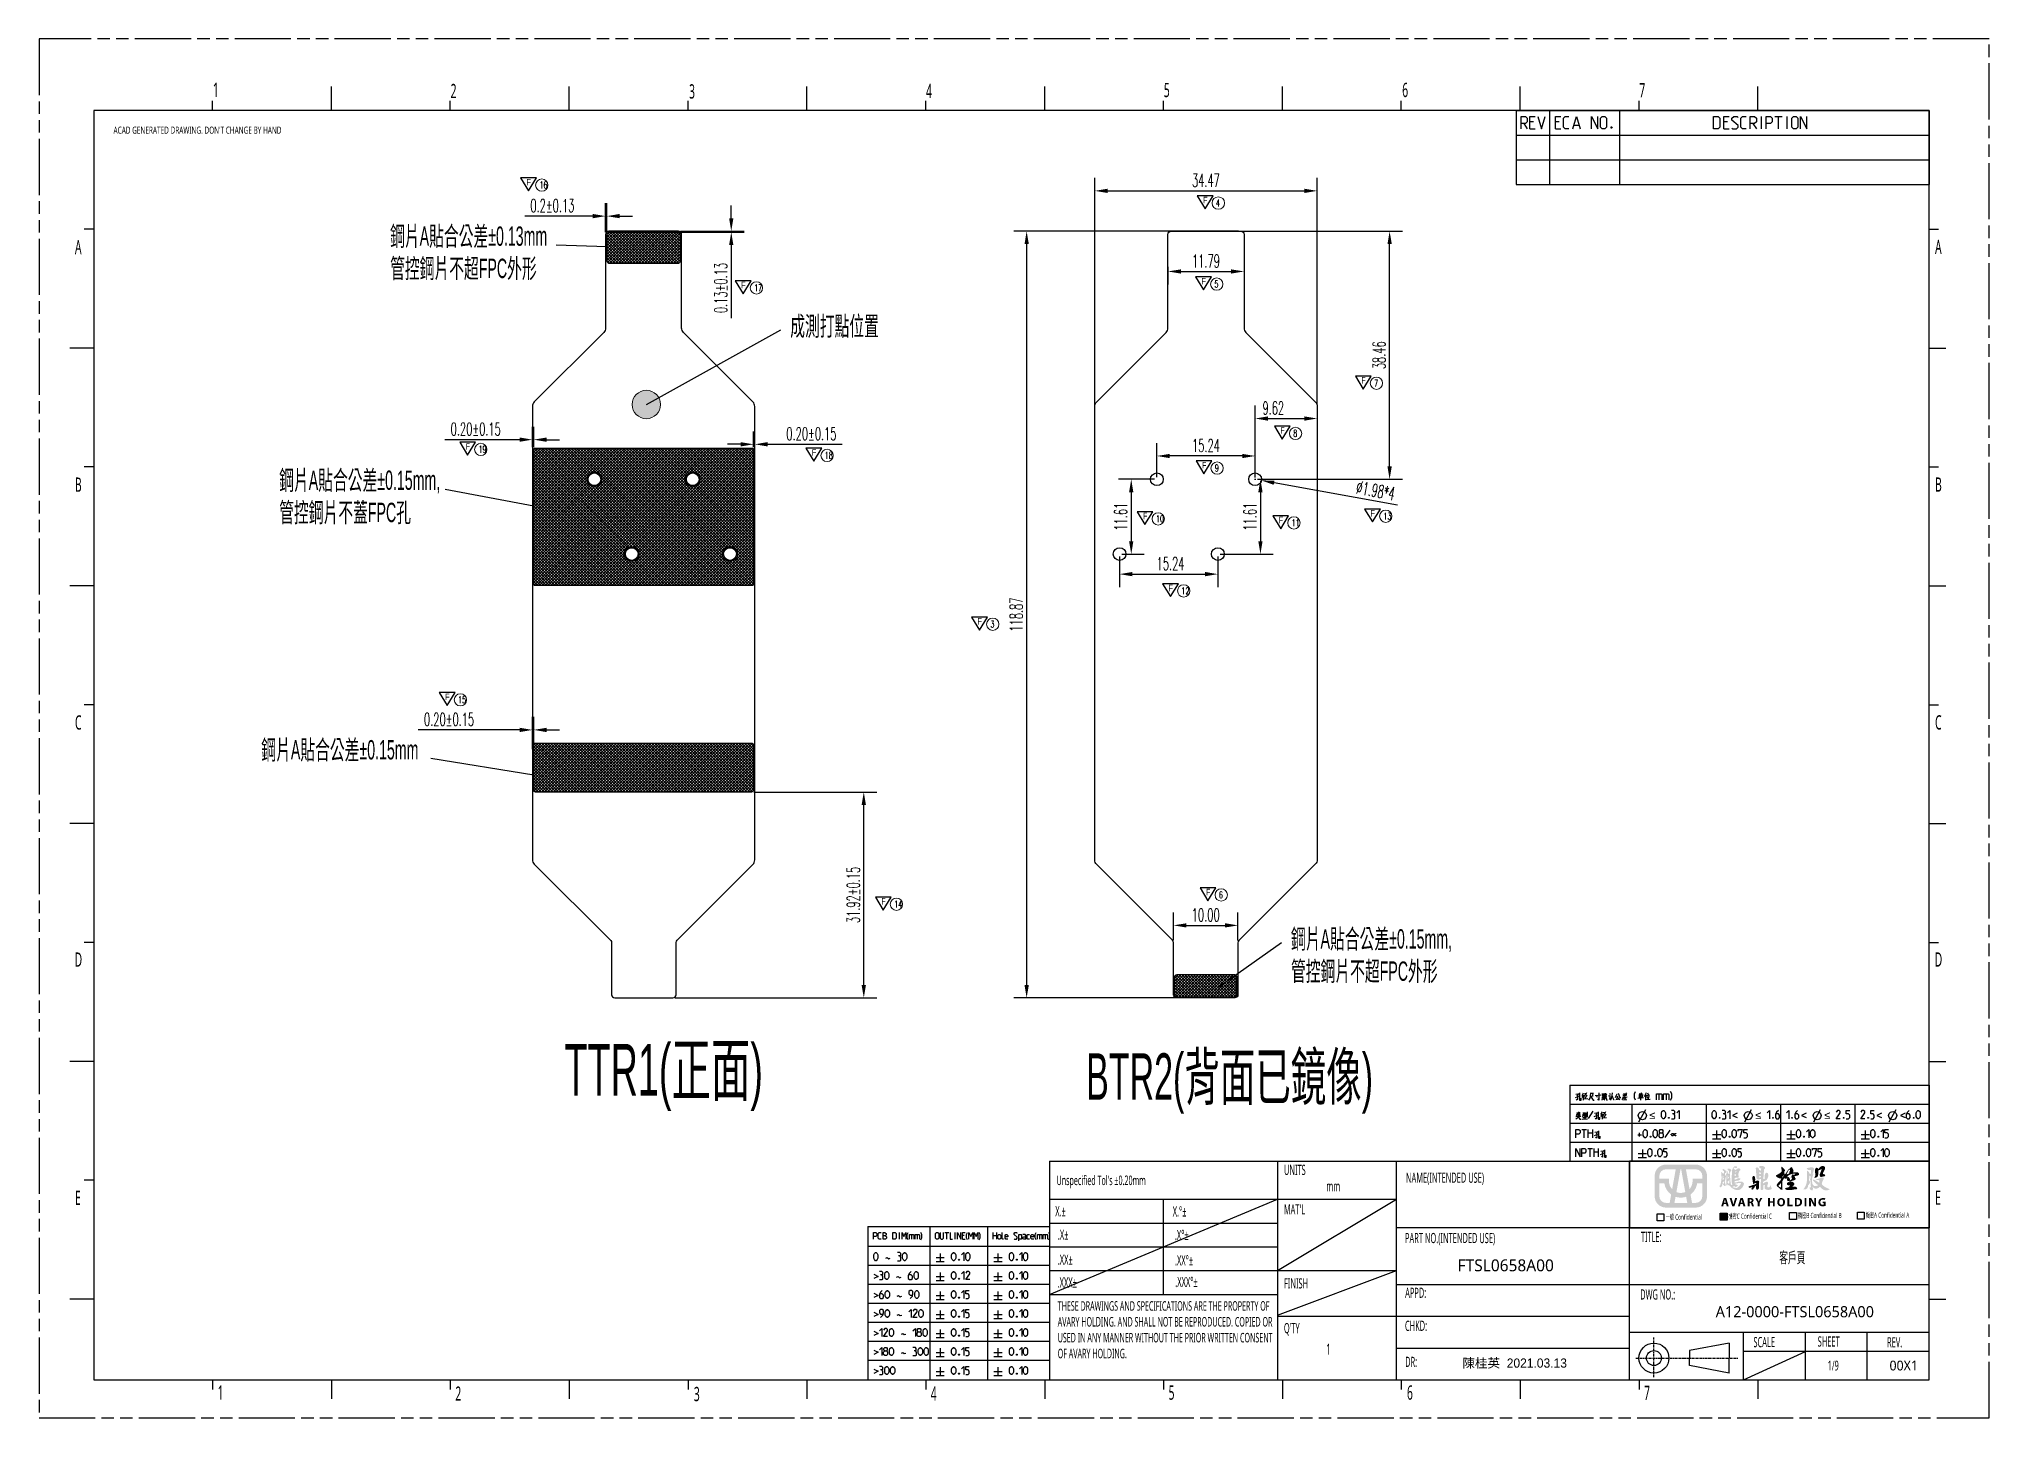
# Model space of a CAD drawing. Header units: millimetres. Extents: x 532 to 834, y 21 to 235.
import ezdxf

# ---------------------------------------------------------------- set-up
doc = ezdxf.new("R2010")
doc.units = ezdxf.units.MM
doc.header["$LTSCALE"] = 19.36
doc.header["$PDMODE"] = 3
doc.header["$PDSIZE"] = 6
doc.linetypes.add('CENTER', pattern=[0.6, 0.375, -0.075, 0.075, -0.075])
doc.linetypes.add('PHANTOM', pattern=[0.8, 0.45, -0.05, 0.1, -0.05, 0.1, -0.05])
doc.layers.get('0').update_dxf_attribs({"linetype": 'CONTINUOUS'})
doc.layers.get('Defpoints').update_dxf_attribs({"linetype": 'CONTINUOUS'})
doc.layers.add('0PAPERF', color=2, linetype='PHANTOM', plot=False)
for name, color, linetype, lineweight in [('DIM', 100, 'CONTINUOUS', 15), ('備註', 1, 'CONTINUOUS', 20), ('粗輪廓線', 7, 'CONTINUOUS', 30)]:
    doc.layers.add(name, color=color, linetype=linetype, lineweight=lineweight)
for name, color, linetype in [('gbr-outline-dxf_layer1', 2, 'CONTINUOUS'), ('susa-b_layer0', 1, 'CONTINUOUS'), ('susb-t_layer0', 3, 'CONTINUOUS'), ('susc-t_layer1', 2, 'CONTINUOUS'), ('susd-t_layer2', 6, 'CONTINUOUS'), ('图层 1', 7, 'CONTINUOUS'), ('標注序號層', 1, 'CONTINUOUS'), ('鵬鼎', 5, 'CONTINUOUS')]:
    doc.layers.add(name, color=color, linetype=linetype)
doc.styles.add('CHINESE', font='', dxfattribs={"width": 0.8})
doc.styles.get("Standard").update_dxf_attribs({"font": 'simplex.shx', "width": 0.56})
doc.styles.get('CHINESE').set_extended_font_data('PMingLiU')
doc.dimstyles.get("Standard").update_dxf_attribs({"dimtxt": 2, "dimasz": 2, "dimexe": 2, "dimexo": 0.35, "dimtad": 1, "dimzin": 0, "dimdsep": 46, "dimtxsty": 'Standard', "dimcen": 0.09, "dimazin": 0, "dimtol": 1, "dimtp": 0.15, "dimtm": 0.15, "dimtfac": 1, "dimtofl": 0, "dimtmove": 0, "dimatfit": 3, "dimfxl": 0, "dimtolj": 1, "dimtzin": 0, "dimarcsym": 0})
doc.dimstyles.new('副本 STANDARD', dxfattribs={"dimtxt": 2, "dimasz": 2, "dimexe": 2, "dimexo": 0.35, "dimtad": 1, "dimzin": 0, "dimdsep": 46, "dimtxsty": 'Standard', "dimcen": 0.09, "dimazin": 0, "dimtfac": 1, "dimtofl": 0, "dimtmove": 0, "dimatfit": 3, "dimfxl": 0, "dimtolj": 1, "dimtzin": 0, "dimarcsym": 0})
pattern_1 = [(45, (18.12835, -21.3026), (-0.2245064, 0.2245064), []), (135, (18.12835, -21.3026), (-0.2245064, -0.2245064), [])]

msp = doc.modelspace()

# ---------------------------------------------------------------- texts
at = {"insert": (543.565, 221.055), "char_height": 1.10592, "width": 8.381903171539308e-14, "attachment_point": 1}
msp.add_mtext("{\\fMicrosoft JhengHei|b0|i0|c136|p0;\\C3;ACAD GENERATED DRAWING. DON'T CHANGE BY HAND}", dxfattribs=at)
at = {"color": 0}
for s, insert, char_height, width, attachment_point in [('{\\fMicrosoft JhengHei|b0|i0|c136|p0;UNITS}', (725.047, 60.081), 1.57502, 7.32606, 1), ('{\\fMicrosoft JhengHei|b0|i0|c136|p0;NAME(INTENDED USE)}', (743.956, 58.863), 1.57502, 31.14897, 1), ('{\\fMicrosoft JhengHei|b0|i0|c136|p0;mm}', (731.618, 57.548), 1.57502, 7.32606, 1), ('{\\fMicrosoft JhengHei|b0|i0|c136|p0;X.%%P}', (689.593, 53.664), 1.57502, 7.32606, 1), ('{\\fMicrosoft JhengHei|b0|i0|c136|p0;X.%%D%%P}', (707.799, 53.636), 1.57502, 7.32606, 1), ("{\\fMicrosoft JhengHei|b0|i0|c136|p0;MAT'L}", (725.04, 53.954), 1.57502, 7.32606, 1), ('{\\fMicrosoft JhengHei|b0|i0|c136|p0;.X%%P}', (689.995, 50.022), 1.57502, 2.67612, 1), ('{\\fMicrosoft JhengHei|b0|i0|c136|p0;.X%%D%%P}', (708.14, 49.99), 1.57502, 7.32606, 1), ('{\\fMicrosoft JhengHei|b0|i0|c136|p0;PART NO.(INTENDED USE)}', (743.814, 49.509), 1.57502, 31.92109, 1), ('{\\fMicrosoft JhengHei|b0|i0|c136|p0;TITLE:}', (780.381, 49.686), 1.57502, 7.32606, 1), ('{\\fMicrosoft JhengHei|b0|i0|c136|p0;.XX%%P}', (689.983, 46.149), 1.57502, 7.32606, 1), ('{\\fMicrosoft JhengHei|b0|i0|c136|p0;.XX%%D%%P}', (708.154, 46.059), 1.57502, 7.32606, 1), ('{\\fPMingLiU|b0|i0|c136|p18;\\C256;客戶頁}', (803.872, 45.597), 1.72323, 100.77561, 5), ('{\\fMicrosoft JhengHei|b0|i0|c136|p0;.XXX%%P}', (689.961, 42.606), 1.57502, 7.32606, 1), ('{\\fMicrosoft JhengHei|b0|i0|c136|p0;.XXX%%D%%P}', (708.195, 42.703), 1.57502, 7.32606, 1), ('{\\fMicrosoft JhengHei|b0|i0|c136|p0;FINISH}', (725.058, 42.477), 1.57502, 7.32606, 1), ('{\\fMicrosoft JhengHei|b0|i0|c136|p0;APPD:}', (743.84, 41.024), 1.57502, 7.32606, 1), ('{\\fMicrosoft JhengHei|b0|i0|c136|p0;DWG NO.:}', (780.285, 40.762), 1.57502, 12.59617, 1), ('{\\fMicrosoft JhengHei|b0|i0|c136|p18;\\W1;\\C256;A12-0000-FTSL0658A00}', (804.261, 37.287), 1.72323, 29.10105, 5), ("{\\fMicrosoft JhengHei|b0|i0|c136|p0;Q'TY}", (725.041, 35.543), 1.57502, 5.40062, 1), ('{\\fMicrosoft JhengHei|b0|i0|c136|p0;CHKD:}', (743.809, 35.901), 1.57502, 7.32606, 1), ('{\\fMicrosoft JhengHei|b0|i0|c136|p0;\\H1.244111x;SCALE} ', (797.849, 33.378), 1.26598, 7.3225, 1), ('{\\fMicrosoft JhengHei|b0|i0|c136|p0;SHEET}', (807.812, 33.47), 1.57502, 5.90435, 1), ('{\\fMicrosoft JhengHei|b0|i0|c136|p0;REV.}', (818.566, 33.347), 1.57502, 8.02004, 1), ('{\\fMicrosoft JhengHei|b0|i0|c136|p0;DR:}', (743.836, 30.315), 1.57502, 7.32606, 1), ('{\\fMicrosoft JhengHei|b0|i0|c136|p0;1/9}', (809.358, 29.712), 1.51918, 8.02004, 1), ('{\\fMicrosoft JhengHei|b0|i0|c136|p0;\\W0.967;00X1}', (818.943, 29.712), 1.51918, 8.02004, 1)]:
    msp.add_mtext(s, dxfattribs=dict(at, insert=insert, char_height=char_height, width=width, attachment_point=attachment_point))
at = {"color": 2, "attachment_point": 1}
for s, insert, char_height, width in [('{\\fMicrosoft JhengHei|b0|i0|c136|p18;\\C1;一般 Confidential}', (784.25, 52.382), 0.81023, 11.11288), ('{\\fMicrosoft JhengHei|b0|i0|c136|p18;\\C1;\\fMicrosoft JhengHei|b0|i0|c136|p18;機密C \\fMicrosoft JhengHei|b0|i0|c136|p18;Confidential C}', (793.984, 52.519), 0.810228, 10.5815), ('{\\fMicrosoft JhengHei|b0|i0|c136|p18;\\C1;機密B Confidential B}', (804.759, 52.626), 0.81023, 10.5815), ('{\\fMicrosoft JhengHei|b0|i0|c136|p18;\\C1;機密A Confidential A}', (815.269, 52.679), 0.81023, 10.5815)]:
    msp.add_mtext(s, dxfattribs=dict(at, insert=insert, char_height=char_height, width=width))
at = {"linetype": 'Continuous', "attachment_point": 1}
for s, insert, char_height, width in [('{\\fMicrosoft JhengHei|b0|i0|c136|p18;\\W1;FTSL0658A00}', (751.972, 45.412), 1.8432, 26.11697), ('{\\fPMingLiU|b0|i0|c136|p18;\\W1;陳桂英  2021.03.13}', (752.72, 30.047), 1.4259, 24.72806)]:
    msp.add_mtext(s, dxfattribs=dict(at, insert=insert, char_height=char_height, width=width))
at = {"color": 3, "insert": (689.966, 38.931), "char_height": 1.47456, "width": 34.10491, "attachment_point": 1}
msp.add_mtext('{\\fMicrosoft JhengHei|b0|i0|c136|p0;THESE DRAWINGS AND SPECIFICATIONS ARE THE PROPERTY OF AVARY HOLDING. AND SHALL NOT BE REPRODUCED. COPIED OR USED IN ANY MANNER WITHOUT THE PRIOR WRITTEN CONSENT OF AVARY HOLDING.}', dxfattribs=at)
at = {"layer": 'DIM', "char_height": 2.21184, "width": 1.34663, "attachment_point": 1}
for s, insert in [('{\\fMicrosoft JhengHei|b0|i0|c136|p0;\\C0;1}', (558.962, 227.855)), ('{\\fMicrosoft JhengHei|b0|i0|c136|p0;\\C0;2}', (595.826, 227.68)), ('{\\fMicrosoft JhengHei|b0|i0|c136|p0;\\C0;3}', (632.808, 227.622)), ('{\\fMicrosoft JhengHei|b0|i0|c136|p0;\\C0;4}', (669.544, 227.686)), ('{\\fMicrosoft JhengHei|b0|i0|c136|p0;\\C0;5}', (706.418, 227.835)), ('{\\fMicrosoft JhengHei|b0|i0|c136|p0;\\C0;6}', (743.382, 227.835)), ('{\\fMicrosoft JhengHei|b0|i0|c136|p0;\\C0;7}', (780.146, 227.819)), ('{\\fMicrosoft JhengHei|b0|i0|c136|p0;\\C0;1}', (559.699, 25.88)), ('{\\fMicrosoft JhengHei|b0|i0|c136|p0;\\C0;2}', (596.563, 25.705)), ('{\\fMicrosoft JhengHei|b0|i0|c136|p0;\\C0;3}', (633.546, 25.647)), ('{\\fMicrosoft JhengHei|b0|i0|c136|p0;\\C0;4}', (670.282, 25.711)), ('{\\fMicrosoft JhengHei|b0|i0|c136|p0;\\C0;5}', (707.155, 25.86)), ('{\\fMicrosoft JhengHei|b0|i0|c136|p0;\\C0;6}', (744.119, 25.86)), ('{\\fMicrosoft JhengHei|b0|i0|c136|p0;\\C0;7}', (780.883, 25.844))]:
    msp.add_mtext(s, dxfattribs=dict(at, insert=insert))
at = {"layer": 'susa-b_layer0', "linetype": 'Continuous', "char_height": 3, "width": 26.35744, "attachment_point": 1}
for s, insert in [('{\\fPMingLiU|b0|i0|c136|p0;成測打點位置}', (648.494, 191.62)), ('{\\fPMingLiU|b0|i0|c136|p0;鋼片A貼合公差%%P0.15mm,管控鋼片不超FPC外形}', (726.141, 96.607))]:
    msp.add_mtext(s, dxfattribs=dict(at, insert=insert))
at = {"layer": 'susb-t_layer0', "linetype": 'Continuous', "insert": (586.45, 205.57), "char_height": 3, "width": 26.35744, "attachment_point": 1}
msp.add_mtext('{\\fPMingLiU|b0|i0|c136|p0;鋼片A貼合公差%%P0.13mm管控鋼片不超FPC外形}', dxfattribs=at)
at = {"layer": 'susc-t_layer1', "linetype": 'Continuous', "insert": (569.253, 167.728), "char_height": 3, "width": 26.35744, "attachment_point": 1}
msp.add_mtext('{\\fPMingLiU|b0|i0|c136|p0;鋼片A貼合公差%%P0.15mm,管控鋼片不蓋FPC孔}', dxfattribs=at)
at = {"layer": 'susd-t_layer2', "linetype": 'Continuous', "insert": (566.481, 125.926), "char_height": 3, "width": 26.35744, "attachment_point": 1}
msp.add_mtext('{\\fPMingLiU|b0|i0|c136|p0;鋼片A貼合公差%%P0.15mm}', dxfattribs=at)
at = {"layer": '備註', "color": 1, "width": 0.57316, "attachment_point": 1}
for s, insert, char_height in [('16', (609.613, 212.527), 1.0582), ('4', (714.519, 209.747), 1.058), ('17', (642.896, 196.577), 1.0582), ('5', (714.264, 197.17), 1.058), ('7', (739.038, 181.798), 1.058), ('8', (726.49, 174.017), 1.058), ('19', (600.16, 171.536), 1.0582), ('18', (653.848, 170.61), 1.0582), ('9', (714.332, 168.638), 1.058), ('10', (705.196, 160.774), 1.0582), ('13', (740.47, 161.179), 1.0582), ('11', (726.244, 160.138), 1.0582), ('12', (709.146, 149.6), 1.0582), ('3', (679.537, 144.429), 1.058), ('15', (596.989, 132.716), 1.0582), ('14', (664.61, 101.011), 1.0582), ('6', (714.961, 102.456), 1.058)]:
    msp.add_mtext(s, dxfattribs=dict(at, insert=insert, char_height=char_height))
at = {"layer": '備註', "linetype": 'Continuous', "attachment_point": 1}
for s, insert, char_height, width in [('{\\fPMingLiU-ExtB|b0|i0|c136|p0;TTR1(\\f新細明體|b0|i0|c136|p18;正面\\fPMingLiU-ExtB|b0|i0|c136|p0;)}', (613.479, 78.819), 8, 39.27664), ('{\\fPMingLiU|b0|i0|c136|p0;BTR2(背面已鏡像)}', (694.367, 77.361), 7.2, 54.47352)]:
    msp.add_mtext(s, dxfattribs=dict(at, insert=insert, char_height=char_height, width=width))
at = {"layer": '備註', "color": 2, "lineweight": 0, "ltscale": 2, "insert": (689.79, 58.408), "char_height": 1.47456, "attachment_point": 1}
msp.add_mtext("{\\fMicrosoft JhengHei|b0|i0|c136|p0;\\C0;Unspecified Tol's %%P0.20mm}", dxfattribs=at)
at = {"layer": '標注序號層', "char_height": 1.015, "width": 3.58553, "attachment_point": 1, "style": 'CHINESE'}
for insert in [(607.608, 212.946), (712.514, 210.166), (640.891, 196.996), (712.26, 197.589), (737.034, 182.217), (724.486, 174.436), (598.155, 171.955), (651.844, 171.029), (712.328, 169.057), (703.191, 161.193), (724.24, 160.557), (738.465, 161.598), (707.141, 150.019), (677.533, 144.848), (594.985, 133.135), (712.957, 102.874), (662.605, 101.43)]:
    msp.add_mtext('F', dxfattribs=dict(at, insert=insert))
at = {"layer": '鵬鼎', "char_height": 2.21184, "width": 4.17207, "attachment_point": 1}
for s, insert in [('{\\fMicrosoft JhengHei|b0|i0|c136|p0;\\C0;A}', (537.581, 203.473)), ('{\\fMicrosoft JhengHei|b0|i0|c136|p0;\\C0;A}', (826.001, 203.487)), ('{\\fMicrosoft JhengHei|b0|i0|c136|p0;\\C0;B}', (537.581, 166.645)), ('{\\fMicrosoft JhengHei|b0|i0|c136|p0;\\C0;B}', (826.001, 166.659)), ('{\\fMicrosoft JhengHei|b0|i0|c136|p0;\\C0;C}', (537.581, 129.771)), ('{\\fMicrosoft JhengHei|b0|i0|c136|p0;\\C0;C}', (826.001, 129.784)), ('{\\fMicrosoft JhengHei|b0|i0|c136|p0;\\C0;D}', (537.525, 93)), ('{\\fMicrosoft JhengHei|b0|i0|c136|p0;\\C0;D}', (825.944, 93.013)), ('{\\fMicrosoft JhengHei|b0|i0|c136|p0;\\C0;E}', (537.587, 56.075)), ('{\\fMicrosoft JhengHei|b0|i0|c136|p0;\\C0;E}', (826.007, 56.088))]:
    msp.add_mtext(s, dxfattribs=dict(at, insert=insert))
at = {"layer": '鵬鼎', "color": 0, "insert": (731.608, 32.356), "char_height": 1.72323, "width": 1.70613, "attachment_point": 1}
msp.add_mtext('{\\fMicrosoft JhengHei|b0|i0|c136|p0;1}', dxfattribs=at)

# ---------------------------------------------------------------- blocks, each defined once
blk = doc.blocks.new('*D2')
at = {"layer": 'Defpoints', "color": 0}
for p in [(619.86, 207.17), (619.86, 204.33), (620.06, 204.2)]:
    blk.add_point(p, dxfattribs=at)
at = {"layer": 'DIM', "color": 0, "lineweight": -2}
for p, q in [((619.86, 204.68), (619.86, 209.17)), ((620.06, 204.55), (620.06, 209.17)), ((617.86, 207.17), (607.36, 207.17)), ((622.06, 207.17), (624.06, 207.17))]:
    blk.add_line(p, q, dxfattribs=at)
at = {"layer": 'DIM', "color": 0}
for points in [[(617.86, 206.84), (617.86, 207.51), (619.86, 207.17)], [(622.06, 207.51), (622.06, 206.84), (620.06, 207.17)]]:
    blk.add_solid(points, dxfattribs=at)
at = {"layer": 'DIM', "color": 0, "insert": (611.61, 208.8), "char_height": 2, "attachment_point": 5}
blk.add_mtext('\\A1;{\\Fsimplex.shx|c1;0.2%%P0.13}', dxfattribs=at)
blk = doc.blocks.new('*D3')
at = {"layer": 'Defpoints', "color": 0}
for p in [(630.96, 204.7), (631.15, 204.83), (639.35, 204.7)]:
    blk.add_point(p, dxfattribs=at)
at = {"layer": 'DIM', "color": 0, "lineweight": -2}
for p, q in [((639.35, 206.83), (639.35, 208.83)), ((631.31, 204.7), (641.35, 204.7)), ((631.5, 204.83), (641.35, 204.83)), ((639.35, 202.7), (639.35, 191.34))]:
    blk.add_line(p, q, dxfattribs=at)
at = {"layer": 'DIM', "color": 0}
for points in [[(639.02, 206.83), (639.68, 206.83), (639.35, 204.83)], [(639.68, 202.7), (639.02, 202.7), (639.35, 204.7)]]:
    blk.add_solid(points, dxfattribs=at)
at = {"layer": 'DIM', "color": 0, "insert": (637.73, 196.02), "char_height": 2, "attachment_point": 5, "rotation": 90}
blk.add_mtext('\\A1;{0.13%%P0.13}', dxfattribs=at)
blk = doc.blocks.new('6')
at = {"layer": '图层 1', "true_color": 0xf50613}
h = blk.add_hatch(color=1, dxfattribs=at)
h.dxf.hatch_style = 2
edge = h.paths.add_edge_path()
edge.add_spline(control_points=[(-0.84, 7.1), (-0.84, 7.1), (0.89, -2.45), (0.89, -2.45), (0.31, -2.7), (-0.33, -2.83), (-1.01, -2.83), (-1.66, -2.83), (-2.28, -2.71), (-2.84, -2.48), (-2.84, -2.48), (-1.11, 7.1), (-1.11, 7.1), (-1.11, 7.1), (-0.84, 7.1), (-0.84, 7.1)], knot_values=[0, 0, 0, 0, 1, 1, 1, 2, 2, 2, 3, 3, 3, 4, 4, 4, 5, 5, 5, 5], degree=3, periodic=1)
edge = h.paths.add_edge_path()
edge.add_spline(control_points=[(5.31, 9.08), (5.31, 9.08), (-7.25, 9.08), (-7.25, 9.08), (-9.86, 9.08), (-11.98, 6.96), (-11.98, 4.35), (-11.98, 4.35), (-11.98, -4.27), (-11.98, -4.27), (-11.98, -6.88), (-9.86, -9), (-7.25, -9), (-7.25, -9), (5.31, -9), (5.31, -9), (7.91, -9), (10.04, -6.88), (10.04, -4.27), (10.04, -4.27), (10.04, 4.35), (10.04, 4.35), (10.04, 6.96), (7.91, 9.08), (5.31, 9.08)], knot_values=[0, 0, 0, 0, 0.352778, 0.352778, 0.352778, 0.705556, 0.705556, 0.705556, 1.058334, 1.058334, 1.058334, 1.411112, 1.411112, 1.411112, 1.76389, 1.76389, 1.76389, 2.116668, 2.116668, 2.116668, 2.469446, 2.469446, 2.469446, 2.822224, 2.822224, 2.822224, 2.822224], degree=3, periodic=0)
edge.add_line((5.31, 9.08), (5.31, 9.08))
edge = h.paths.add_edge_path()
edge.add_spline(control_points=[(8.06, 4.35), (8.06, 4.35), (8.06, 3.12), (8.06, 3.12), (8.06, 3.12), (3.96, 3.12), (3.96, 3.12), (3.96, 3.12), (3.96, 2.13), (3.96, 2.13), (3.96, 0.86), (3.47, -0.31), (2.68, -1.19), (2.68, -1.19), (1.17, 7.1), (1.17, 7.1), (1.17, 7.1), (5.31, 7.1), (5.31, 7.1), (6.82, 7.1), (8.06, 5.87), (8.06, 4.35)], knot_values=[0, 0, 0, 0, 0.352778, 0.352778, 0.352778, 0.705556, 0.705556, 0.705556, 1.058334, 1.058334, 1.058334, 1.411112, 1.411112, 1.411112, 1.76389, 1.76389, 1.76389, 2.116668, 2.116668, 2.116668, 2.469446, 2.469446, 2.469446, 2.469446], degree=3, periodic=0)
edge.add_line((8.06, 4.35), (8.06, 4.35))
edge = h.paths.add_edge_path()
edge.add_spline(control_points=[(-1.01, -4.81), (-0.22, -4.81), (0.54, -4.67), (1.25, -4.43), (1.25, -4.43), (1.72, -7.02), (1.72, -7.02), (1.72, -7.02), (-3.67, -7.02), (-3.67, -7.02), (-3.67, -7.02), (-3.2, -4.45), (-3.2, -4.45), (-2.51, -4.68), (-1.78, -4.81), (-1.01, -4.81)], knot_values=[0, 0, 0, 0, 0.352778, 0.352778, 0.352778, 0.705556, 0.705556, 0.705556, 1.058334, 1.058334, 1.058334, 1.411112, 1.411112, 1.411112, 1.76389, 1.76389, 1.76389, 1.76389], degree=3, periodic=0)
edge.add_line((-1.01, -4.81), (-1.01, -4.81))
edge = h.paths.add_edge_path()
edge.add_spline(control_points=[(-7.25, 7.1), (-7.25, 7.1), (-3.12, 7.1), (-3.12, 7.1), (-3.12, 7.1), (-4.63, -1.25), (-4.63, -1.25), (-5.46, -0.37), (-5.98, 0.82), (-5.98, 2.13), (-5.98, 2.13), (-5.98, 3.12), (-5.98, 3.12), (-5.98, 3.12), (-10, 3.12), (-10, 3.12), (-10, 3.12), (-10, 4.35), (-10, 4.35), (-10, 5.87), (-8.77, 7.1), (-7.25, 7.1)], knot_values=[0, 0, 0, 0, 0.352778, 0.352778, 0.352778, 0.705556, 0.705556, 0.705556, 1.058334, 1.058334, 1.058334, 1.411112, 1.411112, 1.411112, 1.76389, 1.76389, 1.76389, 2.116668, 2.116668, 2.116668, 2.469446, 2.469446, 2.469446, 2.469446], degree=3, periodic=0)
edge.add_line((-7.25, 7.1), (-7.25, 7.1))
edge = h.paths.add_edge_path()
edge.add_spline(control_points=[(-10, -4.27), (-10, -4.27), (-10, 1.14), (-10, 1.14), (-10, 1.14), (-7.89, 1.14), (-7.89, 1.14), (-7.61, -0.77), (-6.55, -2.44), (-5.04, -3.52), (-5.04, -3.52), (-5.68, -7.02), (-5.68, -7.02), (-5.68, -7.02), (-7.25, -7.02), (-7.25, -7.02), (-8.77, -7.02), (-10, -5.79), (-10, -4.27)], knot_values=[0, 0, 0, 0, 0.352778, 0.352778, 0.352778, 0.705556, 0.705556, 0.705556, 1.058334, 1.058334, 1.058334, 1.411112, 1.411112, 1.411112, 1.76389, 1.76389, 1.76389, 2.116668, 2.116668, 2.116668, 2.116668], degree=3, periodic=0)
edge.add_line((-10, -4.27), (-10, -4.27))
edge = h.paths.add_edge_path()
edge.add_spline(control_points=[(5.31, -7.02), (5.31, -7.02), (3.73, -7.02), (3.73, -7.02), (3.73, -7.02), (3.09, -3.47), (3.09, -3.47), (4.56, -2.39), (5.6, -0.75), (5.87, 1.14), (5.87, 1.14), (8.06, 1.14), (8.06, 1.14), (8.06, 1.14), (8.06, -4.27), (8.06, -4.27), (8.06, -5.79), (6.82, -7.02), (5.31, -7.02)], knot_values=[0, 0, 0, 0, 0.352778, 0.352778, 0.352778, 0.705556, 0.705556, 0.705556, 1.058334, 1.058334, 1.058334, 1.411112, 1.411112, 1.411112, 1.76389, 1.76389, 1.76389, 2.116668, 2.116668, 2.116668, 2.116668], degree=3, periodic=0)
edge.add_line((5.31, -7.02), (5.31, -7.02))
at = {"layer": '图层 1', "true_color": 0x000099}
h = blk.add_hatch(color=174, dxfattribs=at)
h.dxf.hatch_style = 2
edge = h.paths.add_edge_path()
edge.add_spline(control_points=[(21.7, 4.45), (21.7, 4.45), (21.7, 4.7), (21.7, 4.7), (21.7, 4.7), (21.7, 4.95), (21.7, 4.95), (21.7, 4.95), (21.7, 5.15), (21.7, 5.15), (21.73, 5.12), (21.77, 5.09), (21.81, 5.06), (21.86, 5.03), (21.91, 5.01), (21.97, 5.01), (22.03, 4.98), (22.09, 4.97), (22.13, 4.97), (22.13, 4.97), (22.24, 4.97), (22.24, 4.97), (22.24, 4.97), (22.24, 4.88), (22.24, 4.88), (22.24, 4.88), (22.24, 4.74), (22.24, 4.74), (22.24, 4.74), (22.24, 4.61), (22.24, 4.61), (22.24, 4.61), (22.24, 4.52), (22.24, 4.52), (22.24, 4.52), (22.2, 4.52), (22.2, 4.52), (22.14, 4.49), (22.08, 4.44), (22.02, 4.38), (21.93, 4.35), (21.82, 4.31), (21.7, 4.25), (21.7, 4.25), (21.7, 4.45), (21.7, 4.45)], knot_values=[0, 0, 0, 0, 1, 1, 1, 2, 2, 2, 3, 3, 3, 4, 4, 4, 5, 5, 5, 6, 6, 6, 7, 7, 7, 8, 8, 8, 9, 9, 9, 10, 10, 10, 11, 11, 11, 12, 12, 12, 13, 13, 13, 14, 14, 14, 15, 15, 15, 15], degree=3, periodic=1)
edge = h.paths.add_edge_path()
edge.add_spline(control_points=[(16.6, 4.04), (16.6, 4.21), (16.61, 4.34), (16.64, 4.43), (16.67, 4.46), (16.72, 4.44), (16.78, 4.38), (16.81, 4.35), (16.84, 4.28), (16.87, 4.16), (16.87, 4.16), (16.87, 3.88), (16.87, 3.88), (16.84, 3.82), (16.82, 3.78), (16.82, 3.75), (16.82, 3.63), (16.81, 3.52), (16.8, 3.43), (16.78, 3.34), (16.81, 3.32), (16.87, 3.36), (16.93, 3.41), (16.99, 3.46), (17.05, 3.52), (17.11, 3.58), (17.17, 3.63), (17.23, 3.66), (17.23, 3.66), (17.23, 3.59), (17.23, 3.59), (17.23, 3.59), (17.23, 3.5), (17.23, 3.5), (17.23, 3.5), (17.23, 3.39), (17.23, 3.39), (17.23, 3.39), (17.23, 3.3), (17.23, 3.3), (17.17, 3.27), (17.12, 3.22), (17.09, 3.16), (17.06, 3.07), (17.03, 2.97), (16.98, 2.85), (16.93, 2.72), (16.88, 2.63), (16.82, 2.57), (16.79, 2.48), (16.76, 2.42), (16.73, 2.39), (16.7, 2.48), (16.67, 2.61), (16.64, 2.78), (16.61, 2.94), (16.6, 3.15), (16.6, 3.41), (16.6, 3.41), (16.6, 4.04), (16.6, 4.04)], knot_values=[0, 0, 0, 0, 1, 1, 1, 2, 2, 2, 3, 3, 3, 4, 4, 4, 5, 5, 5, 6, 6, 6, 7, 7, 7, 8, 8, 8, 9, 9, 9, 10, 10, 10, 11, 11, 11, 12, 12, 12, 13, 13, 13, 14, 14, 14, 15, 15, 15, 16, 16, 16, 17, 17, 17, 18, 18, 18, 19, 19, 19, 20, 20, 20, 20], degree=3, periodic=1)
edge = h.paths.add_edge_path()
edge.add_spline(control_points=[(18.72, 4.06), (18.72, 4.34), (18.74, 4.49), (18.79, 4.52), (18.83, 4.55), (18.88, 4.49), (18.95, 4.34), (18.91, 4.19), (18.88, 4.04), (18.85, 3.91), (18.82, 3.77), (18.84, 3.7), (18.9, 3.7), (18.93, 3.73), (18.99, 3.79), (19.08, 3.88), (19.17, 3.97), (19.25, 4.05), (19.31, 4.11), (19.31, 4.11), (19.31, 4.06), (19.31, 4.06), (19.31, 4.06), (19.35, 4.02), (19.35, 4.02), (19.35, 4.02), (19.35, 3.97), (19.35, 3.97), (19.35, 3.97), (19.4, 3.93), (19.4, 3.93), (19.37, 3.9), (19.33, 3.84), (19.28, 3.75), (19.24, 3.66), (19.17, 3.55), (19.08, 3.43), (18.99, 3.31), (18.92, 3.22), (18.88, 3.16), (18.83, 3.1), (18.78, 3.07), (18.72, 3.07), (18.72, 3.07), (18.72, 4.06), (18.72, 4.06)], knot_values=[0, 0, 0, 0, 1, 1, 1, 2, 2, 2, 3, 3, 3, 4, 4, 4, 5, 5, 5, 6, 6, 6, 7, 7, 7, 8, 8, 8, 9, 9, 9, 10, 10, 10, 11, 11, 11, 12, 12, 12, 13, 13, 13, 14, 14, 14, 15, 15, 15, 15], degree=3, periodic=1)
edge = h.paths.add_edge_path()
edge.add_spline(control_points=[(25.27, 1.54), (25.12, 1.71), (24.91, 1.84), (24.64, 1.9), (24.34, 1.96), (24.07, 1.97), (23.83, 1.94), (23.58, 1.91), (23.37, 1.88), (23.19, 1.85), (22.76, 1.72), (22.15, 1.58), (22.15, 1.58), (22.12, 1.58), (22.09, 1.57), (22.04, 1.56), (22, 1.54), (21.94, 1.53), (21.88, 1.51), (21.82, 1.5), (21.77, 1.48), (21.72, 1.47), (21.68, 1.45), (21.64, 1.43), (21.61, 1.4), (21.61, 1.4), (21.61, 1.56), (21.61, 1.56), (21.61, 1.56), (21.61, 1.76), (21.61, 1.76), (21.64, 1.82), (21.66, 1.88), (21.68, 1.94), (21.69, 2), (21.7, 2.06), (21.7, 2.12), (21.7, 2.12), (21.79, 2.12), (21.79, 2.12), (21.82, 2.12), (21.87, 2.13), (21.93, 2.14), (21.99, 2.16), (22.04, 2.17), (22.09, 2.17), (22.11, 2.17), (22.12, 2.17), (22.14, 2.18), (22.14, 2.18), (22.15, 2.21), (22.15, 2.21), (22.15, 2.21), (22.53, 2.26), (22.68, 2.29), (22.84, 2.32), (23.19, 2.39), (23.19, 2.39), (23.37, 2.45), (23.56, 2.54), (23.76, 2.66), (23.95, 2.79), (24.07, 2.92), (24.1, 3.07), (24.16, 3.19), (24.08, 3.28), (23.87, 3.34), (23.71, 3.36), (23.53, 3.37), (23.35, 3.38), (23.14, 3.36), (22.94, 3.21), (22.75, 3.14), (22.55, 3.06), (22.15, 2.89), (22.15, 2.89), (22.09, 2.89), (22.03, 2.88), (21.97, 2.85), (21.91, 2.81), (21.86, 2.79), (21.81, 2.75), (21.77, 2.72), (21.73, 2.71), (21.7, 2.71), (21.7, 2.71), (21.7, 2.87), (21.7, 2.87), (21.7, 2.87), (21.7, 3.09), (21.7, 3.09), (21.7, 3.09), (21.7, 3.34), (21.7, 3.34), (21.7, 3.34), (21.7, 3.48), (21.7, 3.48), (21.7, 3.48), (22.36, 3.6), (22.6, 3.61), (22.84, 3.62), (22.93, 3.53), (23.04, 3.53), (23.15, 3.53), (23.26, 3.61), (23.26, 3.61), (23.28, 3.73), (23.3, 3.88), (23.33, 4.04), (23.36, 4.21), (23.36, 4.34), (23.33, 4.43), (23.3, 4.49), (23.25, 4.52), (23.19, 4.52), (23.19, 4.64), (23.21, 4.8), (23.24, 5.01), (23.24, 5.22), (23.28, 5.47), (23.37, 5.76), (23.46, 6.05), (23.57, 6.27), (23.69, 6.44), (23.81, 6.6), (23.92, 6.7), (24.01, 6.73), (24.07, 6.76), (24.1, 6.84), (24.1, 6.96), (24.07, 7.08), (23.96, 7.21), (23.78, 7.36), (23.6, 7.51), (23.42, 7.57), (23.24, 7.54), (23.06, 7.51), (22.92, 7.44), (22.83, 7.32), (22.8, 7.29), (22.76, 7.26), (22.7, 7.23), (22.61, 7.2), (22.5, 7.14), (22.38, 7.05), (22.23, 6.99), (22.12, 6.94), (22.06, 6.89), (22, 6.84), (21.97, 6.81), (21.97, 6.78), (21.97, 6.81), (21.93, 6.84), (21.84, 6.89), (21.75, 6.94), (21.63, 7.02), (21.48, 7.14), (21.32, 7.26), (21.25, 7.37), (21.25, 7.48), (21.25, 7.58), (21.3, 7.66), (21.39, 7.73), (21.45, 7.75), (21.52, 7.77), (21.61, 7.77), (21.67, 7.77), (21.77, 7.75), (21.91, 7.73), (22.04, 7.69), (22.16, 7.68), (22.27, 7.68), (22.37, 7.68), (22.47, 7.69), (22.56, 7.73), (22.65, 7.82), (22.7, 7.92), (22.7, 8.04), (22.7, 8.16), (22.59, 8.27), (22.38, 8.36), (22.2, 8.42), (22.02, 8.43), (21.84, 8.4), (21.66, 8.37), (21.54, 8.31), (21.48, 8.22), (21.3, 8.04), (21.12, 7.83), (20.96, 7.59), (20.79, 7.35), (20.67, 7.07), (20.59, 6.75), (20.52, 6.44), (20.48, 6.13), (20.48, 5.83), (20.48, 5.83), (20.48, 4.97), (20.48, 4.97), (20.48, 4.88), (20.47, 4.65), (20.44, 4.29), (20.41, 3.93), (20.39, 3.43), (20.39, 2.8), (20.36, 2.2), (20.39, 1.73), (20.48, 1.4), (20.54, 1.08), (20.63, 0.88), (20.74, 0.82), (20.81, 0.78), (20.86, 0.76), (20.86, 0.76), (20.62, 0.74), (20.13, 0.41), (20.13, 0.41), (20.13, 0.41), (20.08, 0.57), (20.08, 0.63), (20.04, 0.78), (20, 1.11), (19.94, 1.6), (19.88, 2.1), (19.82, 2.75), (19.76, 3.57), (19.7, 4.38), (19.68, 5), (19.71, 5.42), (19.74, 5.84), (19.8, 6.1), (19.89, 6.19), (20.13, 6.28), (20.26, 6.44), (20.26, 6.66), (20.26, 6.89), (20.08, 7.08), (19.74, 7.25), (19.39, 7.42), (19.12, 7.47), (18.92, 7.41), (18.73, 7.35), (18.64, 7.23), (18.67, 7.05), (18.7, 7.02), (18.73, 6.97), (18.74, 6.91), (18.76, 6.85), (18.81, 6.79), (18.9, 6.73), (18.96, 6.64), (19.02, 6.58), (19.08, 6.55), (19.17, 6.49), (19.25, 6.44), (19.31, 6.42), (19.31, 6.35), (19.31, 6.27), (19.33, 6.17), (19.34, 6.06), (19.35, 5.93), (19.35, 5.78), (19.35, 5.63), (19.36, 5.5), (19.37, 5.4), (19.39, 5.29), (19.4, 5.21), (19.4, 5.15), (19.31, 5.18), (19.22, 5.21), (19.13, 5.24), (19.13, 5.24), (18.85, 5.24), (18.85, 5.24), (18.82, 5.3), (18.8, 5.37), (18.79, 5.44), (18.77, 5.52), (18.76, 5.62), (18.74, 5.74), (18.73, 5.86), (18.7, 5.96), (18.65, 6.05), (18.61, 6.14), (18.57, 6.23), (18.54, 6.33), (18.51, 6.35), (18.49, 6.37), (18.47, 6.37), (18.46, 6.37), (18.43, 6.33), (18.4, 6.23), (18.37, 6.14), (18.36, 6.02), (18.36, 5.87), (18.36, 5.87), (18.36, 5.51), (18.36, 5.51), (18.24, 5.3), (18.13, 5.09), (18.04, 4.88), (17.92, 4.67), (17.8, 4.44), (17.68, 4.2), (17.68, 4.26), (17.67, 4.34), (17.66, 4.45), (17.64, 4.55), (17.63, 4.67), (17.63, 4.81), (17.63, 4.95), (17.63, 5.06), (17.61, 5.15), (17.6, 5.24), (17.59, 5.33), (17.59, 5.42), (17.68, 5.48), (17.79, 5.57), (17.91, 5.69), (18.03, 5.81), (18.12, 5.95), (18.18, 6.1), (18.24, 6.25), (18.21, 6.37), (18.09, 6.46), (17.97, 6.55), (17.83, 6.63), (17.68, 6.69), (17.44, 6.93), (17.2, 7.1), (16.96, 7.21), (16.72, 7.31), (16.58, 7.28), (16.55, 7.12), (16.52, 6.95), (16.58, 6.78), (16.73, 6.6), (16.88, 6.42), (17.05, 6.31), (17.23, 6.28), (17.23, 6.28), (17.23, 6.05), (17.23, 6.05), (17.23, 6.05), (17.23, 5.74), (17.23, 5.74), (17.23, 5.74), (17.23, 5.42), (17.23, 5.42), (17.23, 5.42), (17.23, 5.26), (17.23, 5.26), (17.23, 5.25), (17.21, 5.25), (17.16, 5.29), (17.12, 5.31), (17.05, 5.34), (16.96, 5.35), (16.87, 5.37), (16.76, 5.39), (16.64, 5.42), (16.61, 5.45), (16.58, 5.5), (16.55, 5.56), (16.52, 5.59), (16.49, 5.63), (16.46, 5.69), (16.4, 5.75), (16.35, 5.81), (16.32, 5.87), (16.29, 5.9), (16.26, 5.93), (16.23, 5.96), (16.14, 5.99), (16.08, 5.95), (16.05, 5.83), (16.02, 5.68), (16.02, 5.44), (16.05, 5.1), (16.08, 4.77), (16.11, 4.41), (16.14, 4.02), (16.14, 4.02), (16.14, 3.25), (16.14, 3.25), (16.11, 2.95), (16.07, 2.59), (16.01, 2.17), (15.92, 1.75), (15.84, 1.38), (15.78, 1.08), (15.69, 0.78), (15.63, 0.56), (15.6, 0.4), (15.57, 0.4), (15.55, 0.42), (15.53, 0.45), (15.52, 0.48), (15.5, 0.51), (15.47, 0.54), (15.44, 0.48), (15.42, 0.43), (15.42, 0.4), (15.36, 0.13), (15.35, -0.09), (15.38, -0.27), (15.41, -0.48), (15.51, -0.56), (15.69, -0.5), (15.87, -0.44), (16.04, -0.3), (16.19, -0.09), (16.31, 0.12), (16.4, 0.3), (16.46, 0.45), (16.46, 0.45), (16.46, 0.54), (16.46, 0.54), (16.46, 0.57), (16.48, 0.63), (16.51, 0.72), (16.51, 0.78), (16.51, 0.84), (16.53, 0.9), (16.54, 0.96), (16.55, 1.02), (16.55, 1.08), (16.58, 1.02), (16.64, 0.92), (16.73, 0.79), (16.82, 0.65), (16.94, 0.5), (17.09, 0.34), (17.24, 0.17), (17.38, 0.07), (17.5, 0.04), (17.62, 0.01), (17.71, 0.04), (17.77, 0.13), (17.8, 0.13), (17.83, 0.16), (17.86, 0.22), (17.86, 0.22), (17.86, 0.4), (17.86, 0.4), (17.89, 0.47), (17.89, 0.54), (17.86, 0.63), (17.83, 0.69), (17.8, 0.75), (17.77, 0.81), (17.71, 0.93), (17.66, 1.16), (17.63, 1.49), (17.6, 1.79), (17.63, 2.2), (17.7, 2.71), (17.78, 3.22), (17.88, 3.64), (18, 3.97), (18.09, 4.28), (18.18, 4.49), (18.27, 4.61), (18.24, 4.49), (18.22, 4.35), (18.22, 4.2), (18.22, 4.2), (18.22, 3.7), (18.22, 3.7), (18.22, 3.7), (18.22, 3.21), (18.22, 3.21), (18.22, 3.06), (18.22, 2.88), (18.2, 2.66), (18.18, 2.45), (18.18, 2.21), (18.18, 1.92), (18.18, 1.92), (18.18, 1.17), (18.18, 1.17), (18.18, 0.96), (18.18, 0.79), (18.2, 0.65), (18.22, 0.52), (18.25, 0.4), (18.31, 0.31), (18.37, 0.22), (18.43, 0.21), (18.49, 0.27), (18.55, 0.3), (18.58, 0.38), (18.58, 0.5), (18.58, 0.62), (18.57, 0.72), (18.54, 0.81), (18.63, 0.78), (18.72, 0.72), (18.81, 0.63), (18.9, 0.54), (19.02, 0.45), (19.17, 0.36), (19.29, 0.27), (19.41, 0.21), (19.53, 0.18), (19.65, 0.15), (19.77, 0.13), (19.89, 0.13), (19.83, 0.01), (19.82, -0.09), (19.85, -0.18), (19.9, -0.29), (20.01, -0.39), (20.18, -0.5), (20.18, -0.5), (20.18, -0.5), (20.19, -0.5), (20.41, -0.67), (20.77, -0.88), (20.91, -1), (20.94, -1.02), (20.98, -1.04), (21.02, -1.07), (21.02, -1.08), (21.02, -1.08), (21.02, -1.09), (21.08, -1.12), (21.16, -1.16), (21.25, -1.22), (21.34, -1.25), (21.45, -1.3), (21.57, -1.36), (21.9, -1.51), (22.29, -1.61), (22.74, -1.67), (23.19, -1.7), (23.66, -1.57), (24.14, -1.27), (24.59, -0.94), (24.93, -0.56), (25.16, -0.14), (25.38, 0.29), (25.53, 0.66), (25.59, 0.99), (25.53, 1.17), (25.42, 1.35), (25.27, 1.54)], knot_values=[0, 0, 0, 0, 0.352778, 0.352778, 0.352778, 0.705556, 0.705556, 0.705556, 1.058334, 1.058334, 1.058334, 1.411112, 1.411112, 1.411112, 1.76389, 1.76389, 1.76389, 2.116668, 2.116668, 2.116668, 2.469446, 2.469446, 2.469446, 2.822224, 2.822224, 2.822224, 3.175002, 3.175002, 3.175002, 3.52778, 3.52778, 3.52778, 3.880558, 3.880558, 3.880558, 4.233336, 4.233336, 4.233336, 4.586114, 4.586114, 4.586114, 4.938892, 4.938892, 4.938892, 5.29167, 5.29167, 5.29167, 5.644448, 5.644448, 5.644448, 5.997226, 5.997226, 5.997226, 6.350004, 6.350004, 6.350004, 6.702782, 6.702782, 6.702782, 7.05556, 7.05556, 7.05556, 7.408338, 7.408338, 7.408338, 7.761116, 7.761116, 7.761116, 8.113894, 8.113894, 8.113894, 8.466672, 8.466672, 8.466672, 8.81945, 8.81945, 8.81945, 9.172228, 9.172228, 9.172228, 9.525006, 9.525006, 9.525006, 9.877784, 9.877784, 9.877784, 10.230562, 10.230562, 10.230562, 10.58334, 10.58334, 10.58334, 10.936118, 10.936118, 10.936118, 11.288896, 11.288896, 11.288896, 11.641674, 11.641674, 11.641674, 11.994452, 11.994452, 11.994452, 12.34723, 12.34723, 12.34723, 12.700008, 12.700008, 12.700008, 13.052786, 13.052786, 13.052786, 13.405564, 13.405564, 13.405564, 13.758342, 13.758342, 13.758342, 14.11112, 14.11112, 14.11112, 14.463898, 14.463898, 14.463898, 14.816676, 14.816676, 14.816676, 15.169454, 15.169454, 15.169454, 15.522232, 15.522232, 15.522232, 15.87501, 15.87501, 15.87501, 16.227788, 16.227788, 16.227788, 16.580566, 16.580566, 16.580566, 16.933344, 16.933344, 16.933344, 17.286123, 17.286123, 17.286123, 17.638901, 17.638901, 17.638901, 17.991679, 17.991679, 17.991679, 18.344457, 18.344457, 18.344457, 18.697235, 18.697235, 18.697235, 19.050013, 19.050013, 19.050013, 19.402791, 19.402791, 19.402791, 19.755569, 19.755569, 19.755569, 20.108347, 20.108347, 20.108347, 20.461125, 20.461125, 20.461125, 20.813903, 20.813903, 20.813903, 21.166681, 21.166681, 21.166681, 21.519459, 21.519459, 21.519459, 21.872237, 21.872237, 21.872237, 22.225015, 22.225015, 22.225015, 22.577793, 22.577793, 22.577793, 22.930571, 22.930571, 22.930571, 23.283349, 23.283349, 23.283349, 23.636127, 23.636127, 23.636127, 23.988905, 23.988905, 23.988905, 24.341683, 24.341683, 24.341683, 24.694461, 24.694461, 24.694461, 25.047239, 25.047239, 25.047239, 25.400017, 25.400017, 25.400017, 25.752795, 25.752795, 25.752795, 26.105573, 26.105573, 26.105573, 26.458351, 26.458351, 26.458351, 26.811129, 26.811129, 26.811129, 27.163907, 27.163907, 27.163907, 27.516685, 27.516685, 27.516685, 27.869463, 27.869463, 27.869463, 28.222241, 28.222241, 28.222241, 28.575019, 28.575019, 28.575019, 28.927797, 28.927797, 28.927797, 29.280575, 29.280575, 29.280575, 29.633353, 29.633353, 29.633353, 29.986131, 29.986131, 29.986131, 30.338909, 30.338909, 30.338909, 30.691687, 30.691687, 30.691687, 31.044465, 31.044465, 31.044465, 31.397243, 31.397243, 31.397243, 31.750021, 31.750021, 31.750021, 32.102799, 32.102799, 32.102799, 32.455577, 32.455577, 32.455577, 32.808355, 32.808355, 32.808355, 33.161133, 33.161133, 33.161133, 33.513911, 33.513911, 33.513911, 33.866689, 33.866689, 33.866689, 34.219467, 34.219467, 34.219467, 34.572245, 34.572245, 34.572245, 34.925023, 34.925023, 34.925023, 35.277801, 35.277801, 35.277801, 35.630579, 35.630579, 35.630579, 35.983357, 35.983357, 35.983357, 36.336135, 36.336135, 36.336135, 36.688913, 36.688913, 36.688913, 37.041691, 37.041691, 37.041691, 37.394469, 37.394469, 37.394469, 37.747247, 37.747247, 37.747247, 38.100025, 38.100025, 38.100025, 38.452803, 38.452803, 38.452803, 38.805581, 38.805581, 38.805581, 39.158359, 39.158359, 39.158359, 39.511137, 39.511137, 39.511137, 39.863915, 39.863915, 39.863915, 40.216693, 40.216693, 40.216693, 40.569471, 40.569471, 40.569471, 40.922249, 40.922249, 40.922249, 41.275027, 41.275027, 41.275027, 41.627805, 41.627805, 41.627805, 41.980583, 41.980583, 41.980583, 42.333361, 42.333361, 42.333361, 42.686139, 42.686139, 42.686139, 43.038917, 43.038917, 43.038917, 43.391695, 43.391695, 43.391695, 43.744473, 43.744473, 43.744473, 44.097251, 44.097251, 44.097251, 44.450029, 44.450029, 44.450029, 44.802807, 44.802807, 44.802807, 45.155585, 45.155585, 45.155585, 45.508363, 45.508363, 45.508363, 45.861141, 45.861141, 45.861141, 46.213919, 46.213919, 46.213919, 46.566697, 46.566697, 46.566697, 46.919475, 46.919475, 46.919475, 47.272253, 47.272253, 47.272253, 47.625031, 47.625031, 47.625031, 47.977809, 47.977809, 47.977809, 48.330587, 48.330587, 48.330587, 48.683365, 48.683365, 48.683365, 49.036143, 49.036143, 49.036143, 49.388921, 49.388921, 49.388921, 49.741699, 49.741699, 49.741699, 50.094477, 50.094477, 50.094477, 50.447255, 50.447255, 50.447255, 50.800033, 50.800033, 50.800033, 51.152812, 51.152812, 51.152812, 51.50559, 51.50559, 51.50559, 51.858368, 51.858368, 51.858368, 52.211146, 52.211146, 52.211146, 52.563924, 52.563924, 52.563924, 52.916702, 52.916702, 52.916702, 53.26948, 53.26948, 53.26948, 53.622258, 53.622258, 53.622258, 53.975036, 53.975036, 53.975036, 54.327814, 54.327814, 54.327814, 54.680592, 54.680592, 54.680592, 55.03337, 55.03337, 55.03337, 55.386148, 55.386148, 55.386148, 55.738926, 55.738926, 55.738926, 56.091704, 56.091704, 56.091704, 56.444482, 56.444482, 56.444482, 56.79726, 56.79726, 56.79726, 57.150038, 57.150038, 57.150038, 57.502816, 57.502816, 57.502816, 57.855594, 57.855594, 57.855594, 58.208372, 58.208372, 58.208372, 58.56115, 58.56115, 58.56115, 58.913928, 58.913928, 58.913928, 59.266706, 59.266706, 59.266706, 59.619484, 59.619484, 59.619484, 59.972262, 59.972262, 59.972262, 60.32504, 60.32504, 60.32504, 60.677818, 60.677818, 60.677818, 61.030596, 61.030596, 61.030596, 61.383374, 61.383374, 61.383374, 61.736152, 61.736152, 61.736152, 62.08893, 62.08893, 62.08893, 62.441708, 62.441708, 62.441708, 62.794486, 62.794486, 62.794486, 63.147264, 63.147264, 63.147264, 63.500042, 63.500042, 63.500042, 63.85282, 63.85282, 63.85282, 64.205598, 64.205598, 64.205598, 64.205598], degree=3, periodic=0)
edge.add_line((25.27, 1.54), (25.27, 1.54))
edge = h.paths.add_edge_path()
edge.add_spline(control_points=[(21.84, 6.01), (21.87, 6.07), (21.93, 6.11), (22.02, 6.14), (22.11, 6.17), (22.19, 6.19), (22.27, 6.19), (22.27, 6.19), (22.47, 6.19), (22.47, 6.19), (22.44, 6.16), (22.42, 6.13), (22.42, 6.1), (22.39, 6.07), (22.36, 6.04), (22.33, 6.01), (22.33, 5.95), (22.32, 5.92), (22.29, 5.92), (22.29, 5.89), (22.27, 5.86), (22.24, 5.83), (22.24, 5.83), (22.15, 5.83), (22.15, 5.83), (22.15, 5.83), (22.02, 5.83), (22.02, 5.83), (22.02, 5.83), (21.88, 5.83), (21.88, 5.83), (21.88, 5.83), (21.79, 5.83), (21.79, 5.83), (21.79, 5.89), (21.81, 5.95), (21.84, 6.01)], knot_values=[0, 0, 0, 0, 0.352778, 0.352778, 0.352778, 0.705556, 0.705556, 0.705556, 1.058334, 1.058334, 1.058334, 1.411112, 1.411112, 1.411112, 1.76389, 1.76389, 1.76389, 2.116668, 2.116668, 2.116668, 2.469446, 2.469446, 2.469446, 2.822224, 2.822224, 2.822224, 3.175002, 3.175002, 3.175002, 3.52778, 3.52778, 3.52778, 3.880558, 3.880558, 3.880558, 4.233336, 4.233336, 4.233336, 4.233336], degree=3, periodic=0)
edge.add_line((21.84, 6.01), (21.84, 6.01))
edge = h.paths.add_edge_path()
edge.add_spline(control_points=[(17.3, 1.92), (17.28, 1.84), (17.27, 1.76), (17.25, 1.67), (17.24, 1.58), (17.23, 1.5), (17.23, 1.42), (17.23, 1.42), (17.23, 1.22), (17.23, 1.22), (17.23, 1.16), (17.21, 1.11), (17.18, 1.08), (17.15, 1.02), (17.09, 1.01), (17, 1.04), (16.91, 1.07), (16.84, 1.11), (16.78, 1.17), (16.69, 1.2), (16.64, 1.23), (16.64, 1.24), (16.64, 1.24), (16.64, 1.35), (16.64, 1.35), (16.64, 1.35), (16.64, 1.49), (16.64, 1.49), (16.64, 1.49), (16.64, 1.67), (16.64, 1.67), (16.64, 1.67), (16.64, 1.76), (16.64, 1.76), (16.7, 1.73), (16.75, 1.73), (16.78, 1.76), (16.84, 1.76), (16.9, 1.79), (16.96, 1.85), (17.02, 1.91), (17.08, 1.96), (17.14, 2.01), (17.2, 2.05), (17.26, 2.09), (17.32, 2.12), (17.32, 2.06), (17.31, 1.99), (17.3, 1.92)], knot_values=[0, 0, 0, 0, 0.352778, 0.352778, 0.352778, 0.705556, 0.705556, 0.705556, 1.058334, 1.058334, 1.058334, 1.411112, 1.411112, 1.411112, 1.76389, 1.76389, 1.76389, 2.116668, 2.116668, 2.116668, 2.469446, 2.469446, 2.469446, 2.822224, 2.822224, 2.822224, 3.175002, 3.175002, 3.175002, 3.52778, 3.52778, 3.52778, 3.880558, 3.880558, 3.880558, 4.233336, 4.233336, 4.233336, 4.586114, 4.586114, 4.586114, 4.938892, 4.938892, 4.938892, 5.29167, 5.29167, 5.29167, 5.644448, 5.644448, 5.644448, 5.644448], degree=3, periodic=0)
edge.add_line((17.3, 1.92), (17.3, 1.92))
edge = h.paths.add_edge_path()
edge.add_spline(control_points=[(19.42, 1.63), (19.4, 1.51), (19.4, 1.4), (19.4, 1.31), (19.4, 1.25), (19.37, 1.2), (19.31, 1.17), (19.28, 1.11), (19.22, 1.1), (19.13, 1.13), (19.04, 1.13), (18.96, 1.16), (18.9, 1.22), (18.81, 1.25), (18.76, 1.29), (18.74, 1.33), (18.73, 1.38), (18.72, 1.42), (18.72, 1.47), (18.72, 1.47), (18.72, 1.67), (18.72, 1.67), (18.72, 1.67), (18.72, 1.87), (18.72, 1.87), (18.72, 1.87), (18.72, 2.03), (18.72, 2.03), (18.81, 2.03), (18.9, 2.05), (18.99, 2.08), (19.05, 2.14), (19.11, 2.21), (19.17, 2.3), (19.2, 2.39), (19.24, 2.48), (19.28, 2.57), (19.33, 2.66), (19.37, 2.74), (19.4, 2.8), (19.4, 2.8), (19.4, 2.48), (19.4, 2.48), (19.4, 2.36), (19.4, 2.22), (19.42, 2.05), (19.43, 1.89), (19.43, 1.75), (19.42, 1.63)], knot_values=[0, 0, 0, 0, 0.352778, 0.352778, 0.352778, 0.705556, 0.705556, 0.705556, 1.058334, 1.058334, 1.058334, 1.411112, 1.411112, 1.411112, 1.76389, 1.76389, 1.76389, 2.116668, 2.116668, 2.116668, 2.469446, 2.469446, 2.469446, 2.822224, 2.822224, 2.822224, 3.175002, 3.175002, 3.175002, 3.52778, 3.52778, 3.52778, 3.880558, 3.880558, 3.880558, 4.233336, 4.233336, 4.233336, 4.586114, 4.586114, 4.586114, 4.938892, 4.938892, 4.938892, 5.29167, 5.29167, 5.29167, 5.644448, 5.644448, 5.644448, 5.644448], degree=3, periodic=0)
edge.add_line((19.42, 1.63), (19.42, 1.63))
edge = h.paths.add_edge_path()
edge.add_spline(control_points=[(24.14, 0.81), (24.05, 0.63), (23.92, 0.44), (23.76, 0.25), (23.59, 0.05), (23.43, -0.12), (23.28, -0.25), (23.13, -0.38), (23.01, -0.5), (22.92, -0.59), (22.83, -0.65), (22.7, -0.69), (22.52, -0.72), (22.33, -0.75), (22.11, -0.74), (21.84, -0.68), (21.57, -0.62), (21.34, -0.57), (21.16, -0.54), (20.98, -0.48), (20.84, -0.44), (20.75, -0.41), (20.72, -0.38), (20.72, -0.34), (20.75, -0.29), (20.78, -0.25), (20.84, -0.21), (20.93, -0.18), (21.02, -0.15), (21.1, -0.12), (21.16, -0.09), (21.18, -0.09), (21.19, -0.09), (21.2, -0.09), (21.2, -0.09), (21.21, -0.09), (21.21, -0.09), (21.21, -0.09), (21.21, -0.09), (21.22, -0.09), (21.25, -0.08), (21.27, -0.07), (21.28, -0.06), (21.29, -0.06), (21.3, -0.06), (21.3, -0.05), (21.3, -0.06), (21.31, -0.06), (21.31, -0.06), (21.31, -0.06), (21.31, -0.05), (21.31, -0.05), (21.35, -0.04), (21.39, -0.03), (21.42, -0.03), (21.49, -0.04), (21.71, -0.05), (21.79, -0.13), (21.82, -0.15), (21.84, -0.18), (21.87, -0.2), (21.93, -0.26), (21.97, -0.32), (22, -0.38), (22.03, -0.45), (22.06, -0.49), (22.09, -0.52), (22.12, -0.52), (22.15, -0.51), (22.18, -0.48), (22.18, -0.38), (22.24, -0.3), (22.34, -0.23), (22.45, -0.15), (22.57, -0.09), (22.73, -0.02), (22.91, 0.01), (23, 0.07), (23, 0.16), (23.03, 0.22), (23, 0.29), (22.91, 0.38), (22.85, 0.44), (22.78, 0.5), (22.7, 0.54), (22.63, 0.59), (22.52, 0.63), (22.39, 0.68), (22.25, 0.72), (22.12, 0.76), (22, 0.79), (21.97, 0.79), (21.95, 0.8), (21.92, 0.8), (21.92, 0.8), (21.75, 0.9), (21.44, 0.87), (21.36, 0.87), (21.27, 0.88), (21.2, 0.9), (21.23, 0.9), (21.4, 0.94), (21.7, 1.01), (22, 1.09), (22.42, 1.17), (22.94, 1.26), (23.47, 1.35), (23.84, 1.4), (24.05, 1.4), (24.29, 1.37), (24.4, 1.31), (24.37, 1.22), (24.31, 1.1), (24.23, 0.96), (24.14, 0.81)], knot_values=[0, 0, 0, 0, 0.352778, 0.352778, 0.352778, 0.705556, 0.705556, 0.705556, 1.058334, 1.058334, 1.058334, 1.411112, 1.411112, 1.411112, 1.76389, 1.76389, 1.76389, 2.116668, 2.116668, 2.116668, 2.469446, 2.469446, 2.469446, 2.822224, 2.822224, 2.822224, 3.175002, 3.175002, 3.175002, 3.52778, 3.52778, 3.52778, 3.880558, 3.880558, 3.880558, 4.233336, 4.233336, 4.233336, 4.586114, 4.586114, 4.586114, 4.938892, 4.938892, 4.938892, 5.29167, 5.29167, 5.29167, 5.644448, 5.644448, 5.644448, 5.997226, 5.997226, 5.997226, 6.350004, 6.350004, 6.350004, 6.702782, 6.702782, 6.702782, 7.05556, 7.05556, 7.05556, 7.408338, 7.408338, 7.408338, 7.761116, 7.761116, 7.761116, 8.113894, 8.113894, 8.113894, 8.466672, 8.466672, 8.466672, 8.81945, 8.81945, 8.81945, 9.172228, 9.172228, 9.172228, 9.525006, 9.525006, 9.525006, 9.877784, 9.877784, 9.877784, 10.230562, 10.230562, 10.230562, 10.58334, 10.58334, 10.58334, 10.936118, 10.936118, 10.936118, 11.288896, 11.288896, 11.288896, 11.641674, 11.641674, 11.641674, 11.994452, 11.994452, 11.994452, 12.34723, 12.34723, 12.34723, 12.700008, 12.700008, 12.700008, 13.052786, 13.052786, 13.052786, 13.405564, 13.405564, 13.405564, 13.405564], degree=3, periodic=0)
edge.add_line((24.14, 0.81), (24.14, 0.81))
h = blk.add_hatch(color=174, dxfattribs=at)
h.dxf.hatch_style = 2
edge = h.paths.add_edge_path()
edge.add_spline(control_points=[(32.56, 5.06), (32.5, 5.06), (32.43, 5.07), (32.34, 5.1), (32.34, 5.1), (32.16, 5.1), (32.16, 5.1), (32.1, 5.1), (32.06, 5.12), (32.04, 5.15), (32.03, 5.18), (32.04, 5.24), (32.07, 5.33), (32.07, 5.42), (32.06, 5.52), (32.04, 5.62), (32.03, 5.73), (32.01, 5.82), (32, 5.9), (31.98, 5.97), (31.98, 6.02), (31.98, 6.05), (32.07, 5.99), (32.16, 5.93), (32.27, 5.87), (32.38, 5.81), (32.47, 5.75), (32.56, 5.69), (32.62, 5.6), (32.67, 5.5), (32.7, 5.4), (32.73, 5.29), (32.74, 5.18), (32.74, 5.06), (32.74, 5.06), (32.56, 5.06), (32.56, 5.06)], knot_values=[0, 0, 0, 0, 1, 1, 1, 2, 2, 2, 3, 3, 3, 4, 4, 4, 5, 5, 5, 6, 6, 6, 7, 7, 7, 8, 8, 8, 9, 9, 9, 10, 10, 10, 11, 11, 11, 12, 12, 12, 12], degree=3, periodic=1)
edge = h.paths.add_edge_path()
edge.add_spline(control_points=[(37.17, -0.9), (37.13, -0.37), (36.86, -0.06), (36.75, 0.24), (36.66, 0.49), (36.53, 0.47), (36.49, 0.01), (36.45, -0.45), (36.47, -0.45), (36.03, -0.45), (36.03, -0.45), (35.82, -0.45), (35.82, -0.45), (35.64, -0.45), (35.52, -0.41), (35.46, -0.34), (35.4, -0.27), (35.37, -0.15), (35.37, 0), (35.37, 0.15), (35.41, 0.34), (35.5, 0.59), (35.56, 0.8), (35.62, 0.98), (35.68, 1.13), (35.71, 1.31), (35.73, 1.44), (35.73, 1.54), (35.64, 1.69), (35.51, 1.79), (35.34, 1.85), (35.18, 1.91), (34.96, 1.88), (34.69, 1.76), (34.42, 1.64), (34.19, 1.52), (34.01, 1.4), (33.83, 1.25), (33.69, 1.16), (33.6, 1.13), (33.6, 1.13), (33.6, 1.54), (33.6, 1.54), (33.6, 1.69), (33.65, 1.81), (33.74, 1.92), (33.83, 2.02), (33.96, 2.11), (34.12, 2.17), (34.29, 2.23), (34.45, 2.28), (34.62, 2.33), (34.79, 2.37), (34.99, 2.54), (35.23, 2.85), (35.47, 3.15), (35.65, 3.57), (35.77, 4.11), (35.86, 4.62), (35.83, 5.01), (35.68, 5.26), (35.53, 5.52), (35.35, 5.65), (35.14, 5.65), (34.96, 5.62), (34.79, 5.53), (34.64, 5.38), (34.49, 5.2), (34.39, 4.92), (34.33, 4.56), (34.3, 4.17), (34.27, 3.85), (34.26, 3.59), (34.24, 3.33), (34.24, 3.15), (34.24, 3.03), (34.24, 3.03), (34.12, 3.03), (34.12, 3.03), (34.12, 3.03), (33.96, 3.03), (33.96, 3.03), (33.9, 3), (33.86, 2.98), (33.83, 2.98), (33.83, 2.98), (33.74, 2.98), (33.74, 2.98), (33.74, 3.22), (33.75, 3.51), (33.78, 3.84), (33.81, 4.17), (33.84, 4.56), (33.87, 5.01), (33.9, 5.47), (33.93, 5.86), (33.96, 6.21), (33.99, 6.56), (34.01, 6.84), (34.01, 7.05), (34.04, 7.08), (34.07, 7.1), (34.1, 7.12), (34.13, 7.13), (34.17, 7.16), (34.21, 7.21), (34.26, 7.25), (34.29, 7.29), (34.3, 7.32), (34.32, 7.35), (34.34, 7.38), (34.37, 7.41), (34.49, 7.59), (34.46, 7.8), (34.28, 8.04), (34.1, 8.28), (33.77, 8.44), (33.29, 8.52), (32.81, 8.59), (32.45, 8.57), (32.23, 8.45), (32, 8.33), (31.92, 8.19), (31.98, 8.04), (31.98, 7.98), (32.01, 7.92), (32.07, 7.86), (32.1, 7.77), (32.17, 7.69), (32.29, 7.64), (32.41, 7.57), (32.52, 7.51), (32.61, 7.45), (32.7, 7.39), (32.77, 7.35), (32.84, 7.32), (32.84, 7.29), (32.83, 7.23), (32.81, 7.16), (32.8, 7.08), (32.79, 7), (32.79, 6.91), (32.79, 6.91), (32.79, 6.66), (32.79, 6.66), (32.79, 6.66), (32.79, 6.46), (32.79, 6.46), (32.73, 6.49), (32.65, 6.52), (32.56, 6.55), (32.47, 6.58), (32.37, 6.63), (32.25, 6.69), (32.13, 6.72), (32.04, 6.76), (32, 6.82), (31.95, 6.88), (31.92, 6.94), (31.89, 7), (31.92, 7.12), (31.89, 7.27), (31.8, 7.43), (31.71, 7.6), (31.55, 7.73), (31.34, 7.82), (31.13, 7.91), (30.95, 7.91), (30.8, 7.84), (30.65, 7.76), (30.56, 7.66), (30.53, 7.54), (30.56, 7.3), (30.59, 7.02), (30.62, 6.69), (30.65, 6.35), (30.68, 5.97), (30.71, 5.53), (30.74, 5.1), (30.77, 4.71), (30.8, 4.38), (30.8, 4.05), (30.82, 3.78), (30.85, 3.57), (30.85, 3.39), (30.9, 3.22), (31, 3.07), (31.11, 2.92), (31.3, 2.83), (31.57, 2.8), (31.81, 2.8), (32.04, 2.84), (32.25, 2.91), (32.46, 2.99), (32.62, 3.06), (32.74, 3.12), (32.71, 2.88), (32.7, 2.57), (32.7, 2.21), (32.67, 1.82), (32.65, 1.38), (32.65, 0.9), (32.62, 0.39), (32.61, -0.05), (32.61, -0.41), (32.61, -0.77), (32.59, -1.07), (32.56, -1.31), (32.59, -1.34), (32.61, -1.39), (32.61, -1.45), (32.64, -1.48), (32.68, -1.52), (32.74, -1.58), (32.81, -1.61), (32.86, -1.64), (32.93, -1.67), (32.93, -1.67), (33.06, -1.67), (33.06, -1.67), (33.24, -1.67), (33.41, -1.61), (33.56, -1.49), (33.68, -1.37), (33.74, -1.18), (33.74, -0.9), (33.74, -0.6), (33.72, -0.35), (33.69, -0.14), (33.66, 0.07), (33.65, 0.22), (33.65, 0.31), (33.68, 0.31), (33.72, 0.33), (33.78, 0.36), (33.87, 0.36), (33.96, 0.38), (34.03, 0.4), (34.11, 0.43), (34.18, 0.47), (34.24, 0.5), (34.3, 0.52), (34.34, 0.54), (34.37, 0.54), (34.37, 0.45), (34.36, 0.35), (34.35, 0.25), (34.33, 0.14), (34.31, 0.01), (34.28, -0.14), (34.25, -0.29), (34.24, -0.42), (34.24, -0.54), (34.24, -0.66), (34.25, -0.77), (34.28, -0.86), (34.31, -1.01), (34.46, -1.18), (34.73, -1.36), (35.03, -1.51), (35.43, -1.58), (35.91, -1.58), (36.42, -1.55), (36.77, -1.48), (36.95, -1.36), (37.16, -1.21), (37.23, -1.06), (37.17, -0.9)], knot_values=[0, 0, 0, 0, 0.352778, 0.352778, 0.352778, 0.705556, 0.705556, 0.705556, 1.058334, 1.058334, 1.058334, 1.411112, 1.411112, 1.411112, 1.76389, 1.76389, 1.76389, 2.116668, 2.116668, 2.116668, 2.469446, 2.469446, 2.469446, 2.822224, 2.822224, 2.822224, 3.175002, 3.175002, 3.175002, 3.52778, 3.52778, 3.52778, 3.880558, 3.880558, 3.880558, 4.233336, 4.233336, 4.233336, 4.586114, 4.586114, 4.586114, 4.938892, 4.938892, 4.938892, 5.29167, 5.29167, 5.29167, 5.644448, 5.644448, 5.644448, 5.997226, 5.997226, 5.997226, 6.350004, 6.350004, 6.350004, 6.702782, 6.702782, 6.702782, 7.05556, 7.05556, 7.05556, 7.408338, 7.408338, 7.408338, 7.761116, 7.761116, 7.761116, 8.113894, 8.113894, 8.113894, 8.466672, 8.466672, 8.466672, 8.81945, 8.81945, 8.81945, 9.172228, 9.172228, 9.172228, 9.525006, 9.525006, 9.525006, 9.877784, 9.877784, 9.877784, 10.230562, 10.230562, 10.230562, 10.58334, 10.58334, 10.58334, 10.936118, 10.936118, 10.936118, 11.288896, 11.288896, 11.288896, 11.641674, 11.641674, 11.641674, 11.994452, 11.994452, 11.994452, 12.34723, 12.34723, 12.34723, 12.700008, 12.700008, 12.700008, 13.052786, 13.052786, 13.052786, 13.405564, 13.405564, 13.405564, 13.758342, 13.758342, 13.758342, 14.11112, 14.11112, 14.11112, 14.463898, 14.463898, 14.463898, 14.816676, 14.816676, 14.816676, 15.169454, 15.169454, 15.169454, 15.522232, 15.522232, 15.522232, 15.87501, 15.87501, 15.87501, 16.227788, 16.227788, 16.227788, 16.580566, 16.580566, 16.580566, 16.933344, 16.933344, 16.933344, 17.286123, 17.286123, 17.286123, 17.638901, 17.638901, 17.638901, 17.991679, 17.991679, 17.991679, 18.344457, 18.344457, 18.344457, 18.697235, 18.697235, 18.697235, 19.050013, 19.050013, 19.050013, 19.402791, 19.402791, 19.402791, 19.755569, 19.755569, 19.755569, 20.108347, 20.108347, 20.108347, 20.461125, 20.461125, 20.461125, 20.813903, 20.813903, 20.813903, 21.166681, 21.166681, 21.166681, 21.519459, 21.519459, 21.519459, 21.872237, 21.872237, 21.872237, 22.225015, 22.225015, 22.225015, 22.577793, 22.577793, 22.577793, 22.930571, 22.930571, 22.930571, 23.283349, 23.283349, 23.283349, 23.636127, 23.636127, 23.636127, 23.988905, 23.988905, 23.988905, 24.341683, 24.341683, 24.341683, 24.694461, 24.694461, 24.694461, 25.047239, 25.047239, 25.047239, 25.400017, 25.400017, 25.400017, 25.752795, 25.752795, 25.752795, 26.105573, 26.105573, 26.105573, 26.458351, 26.458351, 26.458351, 26.811129, 26.811129, 26.811129, 27.163907, 27.163907, 27.163907, 27.516685, 27.516685, 27.516685, 27.869463, 27.869463, 27.869463, 28.222241, 28.222241, 28.222241, 28.575019, 28.575019, 28.575019, 28.927797, 28.927797, 28.927797, 29.280575, 29.280575, 29.280575, 29.633353, 29.633353, 29.633353, 29.986131, 29.986131, 29.986131, 30.338909, 30.338909, 30.338909, 30.691687, 30.691687, 30.691687, 31.044465, 31.044465, 31.044465, 31.397243, 31.397243, 31.397243, 31.397243], degree=3, periodic=0)
edge.add_line((37.17, -0.9), (37.17, -0.9))
edge = h.paths.add_edge_path()
edge.add_spline(control_points=[(32.68, 4.09), (32.66, 3.98), (32.62, 3.88), (32.56, 3.79), (32.5, 3.7), (32.42, 3.65), (32.32, 3.64), (32.21, 3.62), (32.11, 3.61), (32.02, 3.61), (32.02, 3.61), (32.02, 3.79), (32.02, 3.79), (32.02, 3.79), (32.02, 4.02), (32.02, 4.02), (32.02, 4.02), (32.02, 4.25), (32.02, 4.25), (32.02, 4.25), (32.02, 4.43), (32.02, 4.43), (32.05, 4.4), (32.1, 4.38), (32.16, 4.38), (32.19, 4.35), (32.25, 4.34), (32.34, 4.34), (32.34, 4.34), (32.52, 4.34), (32.52, 4.34), (32.52, 4.34), (32.7, 4.34), (32.7, 4.34), (32.7, 4.28), (32.69, 4.19), (32.68, 4.09)], knot_values=[0, 0, 0, 0, 0.352778, 0.352778, 0.352778, 0.705556, 0.705556, 0.705556, 1.058334, 1.058334, 1.058334, 1.411112, 1.411112, 1.411112, 1.76389, 1.76389, 1.76389, 2.116668, 2.116668, 2.116668, 2.469446, 2.469446, 2.469446, 2.822224, 2.822224, 2.822224, 3.175002, 3.175002, 3.175002, 3.52778, 3.52778, 3.52778, 3.880558, 3.880558, 3.880558, 4.233336, 4.233336, 4.233336, 4.233336], degree=3, periodic=0)
edge.add_line((32.68, 4.09), (32.68, 4.09))
h = blk.add_hatch(color=174, dxfattribs=at)
h.dxf.hatch_style = 2
edge = h.paths.add_edge_path()
edge.add_spline(control_points=[(41.49, 8.27), (41.52, 8.19), (41.62, 8.06), (41.8, 7.9), (41.97, 7.74), (42.17, 7.54), (42.4, 7.3), (42.64, 7.05), (42.77, 6.85), (42.82, 6.69), (42.86, 6.53), (42.82, 6.41), (42.71, 6.32), (42.65, 6.26), (42.61, 6.18), (42.58, 6.08), (42.55, 5.98), (42.54, 5.84), (42.56, 5.65), (42.57, 5.46), (42.61, 5.31), (42.66, 5.19), (42.72, 5.08), (42.77, 4.99), (42.79, 4.93), (42.94, 5.08), (43.1, 5.29), (43.27, 5.58), (43.45, 5.87), (43.66, 6.2), (43.92, 6.56), (44.18, 6.92), (44.44, 7.19), (44.7, 7.36), (44.96, 7.54), (45.19, 8.01), (45.43, 8.04), (45.54, 7.98), (45.69, 7.89), (45.86, 7.78), (46.03, 7.63), (46.19, 7.07), (46.31, 6.84), (46.42, 6.58), (46.45, 6.36), (46.4, 6.19), (46.31, 5.99), (46.21, 5.84), (46.09, 5.76), (46.24, 5.76), (46.45, 5.78), (46.72, 5.82), (47, 5.86), (47.31, 5.89), (47.68, 5.89), (48.04, 5.89), (48.31, 5.81), (48.48, 5.65), (48.65, 5.49), (48.75, 5.31), (48.78, 5.11), (48.81, 4.99), (48.77, 4.87), (48.65, 4.76), (48.54, 4.61), (48.33, 4.51), (48.05, 4.45), (47.76, 4.37), (47.5, 4.32), (47.29, 4.32), (47.07, 4.32), (46.92, 4.34), (46.83, 4.37), (46.86, 4.28), (46.89, 4.2), (46.92, 4.11), (46.95, 4.02), (46.98, 3.91), (47, 3.78), (47.03, 3.65), (47.08, 3.54), (47.13, 3.46), (47.19, 3.37), (47.26, 3.31), (47.35, 3.28), (47.35, 3.11), (47.3, 2.95), (47.2, 2.81), (47.1, 2.66), (46.91, 2.55), (46.63, 2.46), (46.36, 2.37), (46.12, 2.31), (45.92, 2.28), (45.69, 2.26), (45.51, 2.21), (45.4, 2.15), (45.37, 2.15), (45.32, 2.13), (45.25, 2.09), (45.17, 2.05), (45.09, 1.99), (44.99, 1.94), (44.88, 1.88), (44.81, 1.84), (44.75, 1.81), (44.66, 1.75), (44.6, 1.7), (44.57, 1.68), (44.69, 1.73), (44.85, 1.79), (45.05, 1.85), (45.25, 1.91), (45.49, 1.92), (45.75, 1.89), (45.98, 1.86), (46.16, 1.79), (46.31, 1.66), (46.45, 1.53), (46.57, 1.39), (46.66, 1.24), (46.71, 1.13), (46.74, 1), (46.74, 0.85), (46.71, 0.71), (46.64, 0.55), (46.53, 0.4), (46.41, 0.24), (46.3, 0.1), (46.2, -0.02), (46.1, -0.13), (46.03, -0.23), (46.01, -0.32), (46.06, -0.32), (46.14, -0.31), (46.24, -0.27), (46.35, -0.25), (46.47, -0.22), (46.61, -0.19), (46.76, -0.16), (46.88, -0.15), (46.98, -0.17), (47.08, -0.18), (47.18, -0.2), (47.26, -0.23), (47.32, -0.26), (47.39, -0.3), (47.46, -0.34), (47.53, -0.38), (47.61, -0.45), (47.7, -0.54), (47.78, -0.62), (47.86, -0.71), (47.92, -0.8), (47.94, -0.88), (47.97, -0.96), (48, -1.01), (47.97, -1.07), (47.92, -1.13), (47.85, -1.19), (47.78, -1.25), (47.68, -1.29), (47.55, -1.32), (47.42, -1.35), (47.29, -1.36), (47.18, -1.36), (47.18, -1.36), (46.92, -1.36), (46.92, -1.36), (46.8, -1.36), (46.55, -1.4), (46.18, -1.49), (45.83, -1.55), (45.4, -1.61), (44.88, -1.66), (44.36, -1.69), (43.6, -1.57), (43.34, -1.48), (43.08, -1.37), (42.93, -1.22), (42.9, -1.05), (42.9, -1.05), (42.9, -1.01), (42.9, -1.01), (42.9, -1.01), (42.9, -0.96), (42.9, -0.96), (42.9, -0.96), (42.9, -0.92), (42.9, -0.92), (42.9, -0.92), (42.9, -0.88), (42.9, -0.88), (43.02, -0.82), (43.16, -0.76), (43.34, -0.7), (43.51, -0.61), (44.07, -0.59), (44.27, -0.45), (44.47, -0.31), (44.63, -0.16), (44.75, -0.02), (44.86, 0.13), (44.95, 0.26), (45.01, 0.38), (44.92, 0.32), (44.78, 0.29), (44.57, 0.29), (44.37, 0.29), (43.99, 0.38), (43.82, 0.58), (43.64, 0.76), (43.58, 0.94), (43.62, 1.13), (43.67, 1.31), (43.76, 1.45), (43.91, 1.54), (43.96, 1.57), (44.22, 1.62), (44.29, 1.68), (44.36, 1.73), (44.44, 1.81), (44.53, 1.89), (44.62, 1.98), (44.69, 2.06), (44.75, 2.13), (44.81, 2.2), (44.86, 2.26), (44.92, 2.28), (44.86, 2.28), (44.79, 2.27), (44.7, 2.24), (44.59, 2.24), (44.47, 2.23), (44.36, 2.22), (44.24, 2.2), (44.14, 2.21), (44.05, 2.24), (43.97, 2.27), (43.89, 2.31), (43.84, 2.35), (43.78, 2.39), (43.73, 2.45), (43.68, 2.52), (43.64, 2.6), (43.62, 2.68), (43.62, 2.78), (43.62, 2.88), (43.65, 2.98), (43.71, 3.07), (43.76, 3.12), (43.81, 3.18), (43.84, 3.24), (43.75, 3.27), (43.65, 3.26), (43.53, 3.22), (43.42, 3.17), (43.3, 3.14), (43.18, 3.11), (43.07, 3.08), (42.96, 3.09), (42.86, 3.15), (42.76, 3.21), (42.66, 3.31), (42.58, 3.46), (42.52, 3.34), (42.43, 3.21), (42.32, 3.07), (42.2, 2.92), (42.08, 2.73), (41.95, 2.5), (41.82, 2.27), (41.74, 2.07), (41.71, 1.92), (41.68, 1.76), (41.68, 1.62), (41.71, 1.5), (41.71, 1.5), (41.71, 0.92), (41.71, 0.92), (41.71, 0.67), (41.72, 0.39), (41.73, 0.07), (41.75, -0.25), (41.75, -0.52), (41.75, -0.75), (41.75, -0.98), (41.77, -1.19), (41.8, -1.36), (41.74, -1.45), (41.65, -1.5), (41.54, -1.53), (41.42, -1.56), (41.28, -1.53), (41.1, -1.45), (40.96, -1.33), (40.83, -1.23), (40.71, -1.14), (40.62, -1.03), (40.55, -0.94), (40.49, -0.88), (40.32, -0.71), (40.1, -0.52), (39.84, -0.32), (39.61, -0.15), (39.45, 0.05), (39.37, 0.27), (39.28, 0.48), (39.34, 0.71), (39.54, 0.94), (39.71, 1.2), (39.93, 1.46), (40.19, 1.72), (40.25, 1.78), (40.34, 1.86), (40.45, 1.98), (40.57, 2.1), (40.7, 2.23), (40.84, 2.39), (40.99, 2.55), (41.09, 2.7), (41.15, 2.85), (41.23, 2.96), (41.29, 3.08), (41.32, 3.2), (41.2, 3.2), (41.03, 3.22), (40.8, 3.28), (40.54, 3.31), (40.25, 3.4), (39.93, 3.54), (39.61, 3.69), (39.38, 3.85), (39.24, 4.02), (39.09, 4.2), (39.02, 4.34), (39.02, 4.45), (39.13, 4.57), (39.34, 4.7), (39.63, 4.85), (39.91, 4.99), (40.23, 5.18), (40.58, 5.41), (40.96, 5.61), (41.21, 5.83), (41.34, 6.06), (41.47, 6.29), (41.51, 6.52), (41.45, 6.75), (41.45, 6.87), (41.42, 7), (41.36, 7.15), (41.33, 7.26), (41.3, 7.39), (41.28, 7.54), (41.25, 7.68), (41.26, 7.81), (41.32, 7.93), (41.35, 8.04), (41.41, 8.16), (41.49, 8.27)], knot_values=[0, 0, 0, 0, 0.352778, 0.352778, 0.352778, 0.705556, 0.705556, 0.705556, 1.058334, 1.058334, 1.058334, 1.411112, 1.411112, 1.411112, 1.76389, 1.76389, 1.76389, 2.116668, 2.116668, 2.116668, 2.469446, 2.469446, 2.469446, 2.822224, 2.822224, 2.822224, 3.175002, 3.175002, 3.175002, 3.52778, 3.52778, 3.52778, 3.880558, 3.880558, 3.880558, 4.233336, 4.233336, 4.233336, 4.586114, 4.586114, 4.586114, 4.938892, 4.938892, 4.938892, 5.29167, 5.29167, 5.29167, 5.644448, 5.644448, 5.644448, 5.997226, 5.997226, 5.997226, 6.350004, 6.350004, 6.350004, 6.702782, 6.702782, 6.702782, 7.05556, 7.05556, 7.05556, 7.408338, 7.408338, 7.408338, 7.761116, 7.761116, 7.761116, 8.113894, 8.113894, 8.113894, 8.466672, 8.466672, 8.466672, 8.81945, 8.81945, 8.81945, 9.172228, 9.172228, 9.172228, 9.525006, 9.525006, 9.525006, 9.877784, 9.877784, 9.877784, 10.230562, 10.230562, 10.230562, 10.58334, 10.58334, 10.58334, 10.936118, 10.936118, 10.936118, 11.288896, 11.288896, 11.288896, 11.641674, 11.641674, 11.641674, 11.994452, 11.994452, 11.994452, 12.34723, 12.34723, 12.34723, 12.700008, 12.700008, 12.700008, 13.052786, 13.052786, 13.052786, 13.405564, 13.405564, 13.405564, 13.758342, 13.758342, 13.758342, 14.11112, 14.11112, 14.11112, 14.463898, 14.463898, 14.463898, 14.816676, 14.816676, 14.816676, 15.169454, 15.169454, 15.169454, 15.522232, 15.522232, 15.522232, 15.87501, 15.87501, 15.87501, 16.227788, 16.227788, 16.227788, 16.580566, 16.580566, 16.580566, 16.933344, 16.933344, 16.933344, 17.286123, 17.286123, 17.286123, 17.638901, 17.638901, 17.638901, 17.991679, 17.991679, 17.991679, 18.344457, 18.344457, 18.344457, 18.697235, 18.697235, 18.697235, 19.050013, 19.050013, 19.050013, 19.402791, 19.402791, 19.402791, 19.755569, 19.755569, 19.755569, 20.108347, 20.108347, 20.108347, 20.461125, 20.461125, 20.461125, 20.813903, 20.813903, 20.813903, 21.166681, 21.166681, 21.166681, 21.519459, 21.519459, 21.519459, 21.872237, 21.872237, 21.872237, 22.225015, 22.225015, 22.225015, 22.577793, 22.577793, 22.577793, 22.930571, 22.930571, 22.930571, 23.283349, 23.283349, 23.283349, 23.636127, 23.636127, 23.636127, 23.988905, 23.988905, 23.988905, 24.341683, 24.341683, 24.341683, 24.694461, 24.694461, 24.694461, 25.047239, 25.047239, 25.047239, 25.400017, 25.400017, 25.400017, 25.752795, 25.752795, 25.752795, 26.105573, 26.105573, 26.105573, 26.458351, 26.458351, 26.458351, 26.811129, 26.811129, 26.811129, 27.163907, 27.163907, 27.163907, 27.516685, 27.516685, 27.516685, 27.869463, 27.869463, 27.869463, 28.222241, 28.222241, 28.222241, 28.575019, 28.575019, 28.575019, 28.927797, 28.927797, 28.927797, 29.280575, 29.280575, 29.280575, 29.633353, 29.633353, 29.633353, 29.986131, 29.986131, 29.986131, 30.338909, 30.338909, 30.338909, 30.691687, 30.691687, 30.691687, 31.044465, 31.044465, 31.044465, 31.397243, 31.397243, 31.397243, 31.750021, 31.750021, 31.750021, 32.102799, 32.102799, 32.102799, 32.455577, 32.455577, 32.455577, 32.808355, 32.808355, 32.808355, 33.161133, 33.161133, 33.161133, 33.513911, 33.513911, 33.513911, 33.866689, 33.866689, 33.866689, 34.219467, 34.219467, 34.219467, 34.572245, 34.572245, 34.572245, 34.925023, 34.925023, 34.925023, 35.277801, 35.277801, 35.277801, 35.630579, 35.630579, 35.630579, 35.983357, 35.983357, 35.983357, 36.336135, 36.336135, 36.336135, 36.688913, 36.688913, 36.688913, 37.041691, 37.041691, 37.041691, 37.394469, 37.394469, 37.394469, 37.747247, 37.747247, 37.747247, 38.100025, 38.100025, 38.100025, 38.452803, 38.452803, 38.452803, 38.805581, 38.805581, 38.805581, 39.158359, 39.158359, 39.158359, 39.511137, 39.511137, 39.511137, 39.863915, 39.863915, 39.863915, 40.216693, 40.216693, 40.216693, 40.569471, 40.569471, 40.569471, 40.922249, 40.922249, 40.922249, 41.275027, 41.275027, 41.275027, 41.627805, 41.627805, 41.627805, 41.980583, 41.980583, 41.980583, 42.333361, 42.333361, 42.333361, 42.333361], degree=3, periodic=0)
edge.add_line((41.49, 8.27), (41.49, 8.27))
edge = h.paths.add_edge_path()
edge.add_spline(control_points=[(41.15, 1.37), (41.09, 1.29), (41.01, 1.19), (40.93, 1.07), (40.84, 0.95), (40.74, 0.82), (40.62, 0.68), (40.48, 0.56), (40.36, 0.45), (40.28, 0.33), (40.16, 0.24), (40.06, 0.19), (39.97, 0.16), (40.03, 0.1), (40.1, 0.03), (40.17, -0.04), (40.24, -0.11), (40.35, -0.19), (40.49, -0.27), (40.64, -0.36), (40.75, -0.42), (40.84, -0.45), (40.84, -0.45), (41.15, -0.45), (41.15, -0.45), (41.15, -0.33), (41.16, -0.2), (41.19, -0.06), (41.19, -0.06), (41.19, 0.46), (41.19, 0.46), (41.19, 0.46), (41.19, 0.98), (41.19, 0.98), (41.16, 1.13), (41.15, 1.26), (41.15, 1.37)], knot_values=[0, 0, 0, 0, 0.352778, 0.352778, 0.352778, 0.705556, 0.705556, 0.705556, 1.058334, 1.058334, 1.058334, 1.411112, 1.411112, 1.411112, 1.76389, 1.76389, 1.76389, 2.116668, 2.116668, 2.116668, 2.469446, 2.469446, 2.469446, 2.822224, 2.822224, 2.822224, 3.175002, 3.175002, 3.175002, 3.52778, 3.52778, 3.52778, 3.880558, 3.880558, 3.880558, 4.233336, 4.233336, 4.233336, 4.233336], degree=3, periodic=0)
edge.add_line((41.15, 1.37), (41.15, 1.37))
edge = h.paths.add_edge_path()
edge.add_spline(control_points=[(42.32, 4.58), (42.26, 4.55), (42.19, 4.5), (42.1, 4.43), (42.01, 4.36), (41.94, 4.27), (41.88, 4.15), (41.8, 4.06), (41.75, 3.97), (41.75, 3.87), (41.75, 3.77), (41.77, 3.69), (41.8, 3.63), (41.85, 3.66), (41.91, 3.72), (41.97, 3.8), (42.03, 3.86), (42.08, 3.95), (42.12, 4.06), (42.17, 4.18), (42.2, 4.28), (42.23, 4.37), (42.26, 4.45), (42.29, 4.53), (42.32, 4.58)], knot_values=[0, 0, 0, 0, 0.352778, 0.352778, 0.352778, 0.705556, 0.705556, 0.705556, 1.058334, 1.058334, 1.058334, 1.411112, 1.411112, 1.411112, 1.76389, 1.76389, 1.76389, 2.116668, 2.116668, 2.116668, 2.469446, 2.469446, 2.469446, 2.822224, 2.822224, 2.822224, 2.822224], degree=3, periodic=0)
edge.add_line((42.32, 4.58), (42.32, 4.58))
edge = h.paths.add_edge_path()
edge.add_spline(control_points=[(44.96, 7.06), (44.79, 7), (44.62, 6.9), (44.44, 6.75), (44.27, 6.61), (44.13, 6.4), (44.01, 6.13), (43.89, 5.85), (43.79, 5.61), (43.71, 5.41), (43.62, 5.21), (43.52, 5.05), (43.4, 4.93), (43.49, 4.93), (43.59, 4.95), (43.71, 5), (43.82, 5.04), (43.97, 5.09), (44.14, 5.15), (44.28, 5.21), (44.41, 5.26), (44.53, 5.32), (44.65, 5.35), (44.75, 5.38), (44.83, 5.41), (44.75, 5.41), (44.69, 5.45), (44.66, 5.54), (44.63, 5.63), (44.64, 5.75), (44.68, 5.91), (44.73, 6.07), (44.78, 6.2), (44.83, 6.32), (44.89, 6.44), (44.92, 6.51), (44.92, 6.54), (44.92, 6.54), (44.92, 6.65), (44.92, 6.65), (44.92, 6.65), (44.92, 6.8), (44.92, 6.8), (44.92, 6.86), (44.93, 6.91), (44.94, 6.95), (44.96, 6.99), (44.96, 7.03), (44.96, 7.06)], knot_values=[0, 0, 0, 0, 0.352778, 0.352778, 0.352778, 0.705556, 0.705556, 0.705556, 1.058334, 1.058334, 1.058334, 1.411112, 1.411112, 1.411112, 1.76389, 1.76389, 1.76389, 2.116668, 2.116668, 2.116668, 2.469446, 2.469446, 2.469446, 2.822224, 2.822224, 2.822224, 3.175002, 3.175002, 3.175002, 3.52778, 3.52778, 3.52778, 3.880558, 3.880558, 3.880558, 4.233336, 4.233336, 4.233336, 4.586114, 4.586114, 4.586114, 4.938892, 4.938892, 4.938892, 5.29167, 5.29167, 5.29167, 5.644448, 5.644448, 5.644448, 5.644448], degree=3, periodic=0)
edge.add_line((44.96, 7.06), (44.96, 7.06))
edge = h.paths.add_edge_path()
edge.add_spline(control_points=[(47.26, 5.28), (47.06, 5.28), (46.8, 5.27), (46.48, 5.26), (46.16, 5.24), (45.82, 5.17), (45.44, 5.04), (45.07, 4.91), (44.75, 4.77), (44.49, 4.63), (44.23, 4.45), (44.02, 4.3), (43.88, 4.15), (43.85, 4.12), (43.84, 4.09), (43.84, 4.06), (43.84, 4.03), (43.86, 3.99), (43.9, 3.93), (43.94, 3.87), (43.97, 3.83), (43.99, 3.8), (44, 3.77), (44.02, 3.76), (44.05, 3.76), (44.14, 3.85), (44.25, 3.86), (44.4, 3.8), (44.52, 3.77), (44.62, 3.64), (44.73, 3.41), (44.83, 3.18), (44.91, 2.96), (44.96, 2.76), (44.99, 2.59), (45.04, 2.47), (45.09, 2.41), (45.12, 2.44), (45.17, 2.5), (45.22, 2.59), (45.31, 2.65), (45.41, 2.73), (45.51, 2.85), (45.61, 2.96), (45.67, 3.07), (45.7, 3.15), (45.73, 3.24), (45.75, 3.33), (45.75, 3.41), (45.69, 3.47), (45.66, 3.53), (45.66, 3.59), (45.63, 3.64), (45.62, 3.69), (45.62, 3.72), (45.62, 3.72), (45.62, 3.8), (45.62, 3.8), (45.56, 3.8), (45.51, 3.79), (45.49, 3.76), (45.43, 3.73), (45.38, 3.7), (45.33, 3.67), (45.29, 3.64), (45.24, 3.63), (45.18, 3.63), (45.15, 3.6), (45.12, 3.59), (45.09, 3.59), (45.21, 3.61), (45.31, 3.7), (45.4, 3.82), (45.49, 3.96), (45.56, 4.11), (45.62, 4.3), (45.67, 4.49), (45.75, 4.64), (45.83, 4.76), (45.89, 4.87), (45.96, 4.96), (46.05, 5.02), (46.11, 4.93), (46.19, 4.87), (46.31, 4.82), (46.42, 4.78), (46.55, 4.78), (46.7, 4.82), (46.85, 4.87), (46.96, 4.95), (47.05, 5.06), (47.16, 5.15), (47.24, 5.22), (47.26, 5.28)], knot_values=[0, 0, 0, 0, 0.352778, 0.352778, 0.352778, 0.705556, 0.705556, 0.705556, 1.058334, 1.058334, 1.058334, 1.411112, 1.411112, 1.411112, 1.76389, 1.76389, 1.76389, 2.116668, 2.116668, 2.116668, 2.469446, 2.469446, 2.469446, 2.822224, 2.822224, 2.822224, 3.175002, 3.175002, 3.175002, 3.52778, 3.52778, 3.52778, 3.880558, 3.880558, 3.880558, 4.233336, 4.233336, 4.233336, 4.586114, 4.586114, 4.586114, 4.938892, 4.938892, 4.938892, 5.29167, 5.29167, 5.29167, 5.644448, 5.644448, 5.644448, 5.997226, 5.997226, 5.997226, 6.350004, 6.350004, 6.350004, 6.702782, 6.702782, 6.702782, 7.05556, 7.05556, 7.05556, 7.408338, 7.408338, 7.408338, 7.761116, 7.761116, 7.761116, 8.113894, 8.113894, 8.113894, 8.466672, 8.466672, 8.466672, 8.81945, 8.81945, 8.81945, 9.172228, 9.172228, 9.172228, 9.525006, 9.525006, 9.525006, 9.877784, 9.877784, 9.877784, 10.230562, 10.230562, 10.230562, 10.58334, 10.58334, 10.58334, 10.936118, 10.936118, 10.936118, 10.936118], degree=3, periodic=0)
edge.add_line((47.26, 5.28), (47.26, 5.28))
h = blk.add_hatch(color=174, dxfattribs=at)
h.dxf.hatch_style = 2
edge = h.paths.add_edge_path()
edge.add_spline(control_points=[(55.74, 3.62), (55.89, 3.62), (56.28, 3.75), (56.43, 3.91), (56.53, 4.02), (56.68, 4.19), (56.76, 4.63), (56.82, 5.01), (56.86, 5.66), (56.86, 6.17), (56.86, 6.17), (56.86, 6.35), (56.86, 6.35), (56.86, 6.35), (56.86, 6.73), (56.86, 6.73), (56.86, 6.73), (57.16, 6.73), (57.16, 6.73), (57.29, 6.73), (57.42, 6.78), (57.55, 6.87), (57.72, 6.93), (57.85, 6.99), (57.95, 7.07), (58.05, 7.14), (58.12, 7.2), (58.15, 7.23), (58.15, 7.23), (58.23, 7.19), (58.23, 7.12), (58.23, 7.05), (58.06, 6.44), (57.91, 6.17), (57.77, 5.89), (57.77, 5.69), (57.65, 5.46), (57.54, 5.23), (57.35, 4.81), (57.42, 4.58), (57.49, 4.34), (57.59, 4.01), (57.76, 3.92), (57.9, 3.84), (58.22, 3.93), (58.38, 3.95), (58.42, 3.96), (58.95, 4.08), (59.08, 4.09), (59.24, 4.1), (59.56, 4.18), (59.7, 4.33), (59.84, 4.48), (59.75, 4.92), (59.45, 4.97), (59.2, 5.02), (59.09, 5), (58.96, 5.1), (58.94, 5.14), (58.9, 5.17), (58.87, 5.2), (58.73, 5.36), (58.95, 5.92), (59.21, 6.38), (59.27, 6.47), (59.33, 6.56), (59.39, 6.66), (59.41, 6.69), (59.42, 6.72), (59.44, 6.75), (59.44, 6.75), (59.44, 6.76), (59.45, 6.76), (59.45, 6.76), (59.44, 6.76), (59.44, 6.76), (59.58, 7.01), (59.66, 7.24), (59.69, 7.45), (59.72, 7.69), (59.72, 7.89), (59.69, 8.04), (59.52, 8.22), (59.3, 8.36), (59.02, 8.45), (58.74, 8.54), (58.43, 8.51), (58.1, 8.36), (57.73, 8.21), (57.45, 8.01), (57.25, 7.77), (57.06, 7.5), (56.92, 7.29), (56.86, 7.14), (56.79, 7.2), (56.74, 7.27), (56.71, 7.34), (56.67, 7.42), (56.62, 7.49), (56.56, 7.57), (56.49, 7.64), (56.42, 7.69), (56.33, 7.73), (56.25, 7.75), (56.16, 7.77), (56.06, 7.77), (55.86, 7.74), (55.71, 7.59), (55.59, 7.32), (55.47, 7.05), (55.43, 6.64), (55.47, 6.1), (55.53, 5.53), (55.54, 5.25), (55.6, 4.88), (55.61, 4.84), (55.61, 4.71), (55.61, 4.64), (55.65, 4.23), (55.3, 3.77), (55.06, 3.65), (55, 3.63), (54.95, 3.61), (54.9, 3.59), (54.62, 3.45), (55.58, 3.62), (55.74, 3.62)], knot_values=[0, 0, 0, 0, 0.352778, 0.352778, 0.352778, 0.705556, 0.705556, 0.705556, 1.058334, 1.058334, 1.058334, 1.411112, 1.411112, 1.411112, 1.76389, 1.76389, 1.76389, 2.116668, 2.116668, 2.116668, 2.469446, 2.469446, 2.469446, 2.822224, 2.822224, 2.822224, 3.175002, 3.175002, 3.175002, 3.52778, 3.52778, 3.52778, 3.880558, 3.880558, 3.880558, 4.233336, 4.233336, 4.233336, 4.586114, 4.586114, 4.586114, 4.938892, 4.938892, 4.938892, 5.29167, 5.29167, 5.29167, 5.644448, 5.644448, 5.644448, 5.997226, 5.997226, 5.997226, 6.350004, 6.350004, 6.350004, 6.702782, 6.702782, 6.702782, 7.05556, 7.05556, 7.05556, 7.408338, 7.408338, 7.408338, 7.761116, 7.761116, 7.761116, 8.113894, 8.113894, 8.113894, 8.466672, 8.466672, 8.466672, 8.81945, 8.81945, 8.81945, 9.172228, 9.172228, 9.172228, 9.525006, 9.525006, 9.525006, 9.877784, 9.877784, 9.877784, 10.230562, 10.230562, 10.230562, 10.58334, 10.58334, 10.58334, 10.936118, 10.936118, 10.936118, 11.288896, 11.288896, 11.288896, 11.641674, 11.641674, 11.641674, 11.994452, 11.994452, 11.994452, 12.34723, 12.34723, 12.34723, 12.700008, 12.700008, 12.700008, 13.052786, 13.052786, 13.052786, 13.405564, 13.405564, 13.405564, 13.758342, 13.758342, 13.758342, 14.11112, 14.11112, 14.11112, 14.463898, 14.463898, 14.463898, 14.816676, 14.816676, 14.816676, 14.816676], degree=3, periodic=0)
edge.add_line((55.74, 3.62), (55.74, 3.62))
h = blk.add_hatch(color=174, dxfattribs=at)
h.dxf.hatch_style = 2
edge = h.paths.add_edge_path()
edge.add_spline(control_points=[(31.89, 2.17), (31.83, 2.29), (31.67, 2.43), (31.41, 2.41), (31.15, 2.37), (30.91, 2.33), (30.7, 2.24), (30.48, 2.15), (30.33, 2.1), (30.24, 2.1), (30.24, 2.13), (30.26, 2.26), (30.29, 2.49), (30.32, 2.71), (30.31, 3.01), (30.27, 3.39), (30.22, 3.77), (30.12, 4.03), (29.97, 4.18), (29.82, 4.3), (29.66, 4.35), (29.5, 4.32), (29.33, 4.29), (29.22, 4.15), (29.16, 3.91), (29.1, 3.67), (29.1, 3.31), (29.16, 2.83), (29.22, 2.34), (29.27, 1.96), (29.32, 1.67), (29.36, 1.39), (29.38, 1.2), (29.38, 1.11), (29.38, 1.08), (29.37, 1.05), (29.36, 1.03), (29.36, 1.02), (29.36, 1.01), (29.36, 1.01), (29.35, 0.87), (29.49, 0.92), (29.66, 1), (29.74, 1.06), (29.84, 1.11), (29.97, 1.15), (30.01, 1.17), (30.04, 1.18), (30.07, 1.19), (30.21, 1.24), (30.35, 1.29), (30.47, 1.33), (30.59, 1.37), (30.7, 1.29), (30.76, 1.35), (30.76, 1.23), (30.73, 1.13), (30.67, 1.04), (30.61, 0.95), (30.49, 0.86), (30.31, 0.79), (30.12, 0.71), (29.96, 0.66), (29.81, 0.63), (29.76, 0.62), (29.72, 0.61), (29.68, 0.6), (29.65, 0.6), (29.62, 0.59), (29.6, 0.58), (29.55, 0.57), (29.52, 0.55), (29.49, 0.54), (29.49, 0.54), (29.49, 0.55), (29.49, 0.55), (29.16, 0.44), (28.77, 0.27), (28.77, 0.27), (28.74, 0.26), (28.71, 0.24), (28.68, 0.22), (28.41, 0.13), (28.17, 0.06), (27.98, 0), (27.78, -0.06), (27.62, -0.11), (27.5, -0.14), (27.5, -0.32), (27.55, -0.45), (27.64, -0.54), (27.73, -0.63), (27.89, -0.66), (28.14, -0.63), (28.38, -0.57), (28.59, -0.51), (28.77, -0.45), (28.95, -0.36), (29.08, -0.32), (29.18, -0.32), (29.18, -0.32), (29.13, -0.36), (29.07, -0.43), (29.03, -0.46), (28.99, -0.5), (28.95, -0.54), (28.91, -0.58), (28.88, -0.64), (28.85, -0.71), (28.85, -0.72), (28.84, -0.72), (28.84, -0.73), (28.68, -0.99), (28.71, -1.24), (28.76, -1.31), (28.82, -1.39), (28.96, -1.54), (29.18, -1.46), (29.39, -1.39), (29.57, -1.18), (29.74, -0.9), (29.75, -0.9), (29.75, -0.89), (29.75, -0.89), (29.81, -0.81), (29.87, -0.73), (29.92, -0.63), (30.06, -0.39), (30.18, -0.2), (30.31, -0.05), (30.46, 0.07), (30.59, 0.15), (30.71, 0.18), (30.71, 0.12), (30.7, 0), (30.67, -0.18), (30.64, -0.36), (30.64, -0.59), (30.67, -0.86), (30.67, -1.13), (30.74, -1.31), (30.89, -1.4), (31.04, -1.46), (31.21, -1.48), (31.39, -1.45), (31.51, -1.42), (31.63, -1.3), (31.75, -1.09), (31.87, -0.84), (31.94, -0.51), (31.95, -0.07), (31.97, 0.37), (31.97, 0.74), (31.95, 1.04), (31.94, 1.34), (31.95, 1.54), (31.98, 1.63), (32.01, 1.84), (31.98, 2.02), (31.89, 2.17)], knot_values=[0, 0, 0, 0, 0.352778, 0.352778, 0.352778, 0.705556, 0.705556, 0.705556, 1.058334, 1.058334, 1.058334, 1.411112, 1.411112, 1.411112, 1.76389, 1.76389, 1.76389, 2.116668, 2.116668, 2.116668, 2.469446, 2.469446, 2.469446, 2.822224, 2.822224, 2.822224, 3.175002, 3.175002, 3.175002, 3.52778, 3.52778, 3.52778, 3.880558, 3.880558, 3.880558, 4.233336, 4.233336, 4.233336, 4.586114, 4.586114, 4.586114, 4.938892, 4.938892, 4.938892, 5.29167, 5.29167, 5.29167, 5.644448, 5.644448, 5.644448, 5.997226, 5.997226, 5.997226, 6.350004, 6.350004, 6.350004, 6.702782, 6.702782, 6.702782, 7.05556, 7.05556, 7.05556, 7.408338, 7.408338, 7.408338, 7.761116, 7.761116, 7.761116, 8.113894, 8.113894, 8.113894, 8.466672, 8.466672, 8.466672, 8.81945, 8.81945, 8.81945, 9.172228, 9.172228, 9.172228, 9.525006, 9.525006, 9.525006, 9.877784, 9.877784, 9.877784, 10.230562, 10.230562, 10.230562, 10.58334, 10.58334, 10.58334, 10.936118, 10.936118, 10.936118, 11.288896, 11.288896, 11.288896, 11.641674, 11.641674, 11.641674, 11.994452, 11.994452, 11.994452, 12.34723, 12.34723, 12.34723, 12.700008, 12.700008, 12.700008, 13.052786, 13.052786, 13.052786, 13.405564, 13.405564, 13.405564, 13.758342, 13.758342, 13.758342, 14.11112, 14.11112, 14.11112, 14.463898, 14.463898, 14.463898, 14.816676, 14.816676, 14.816676, 15.169454, 15.169454, 15.169454, 15.522232, 15.522232, 15.522232, 15.87501, 15.87501, 15.87501, 16.227788, 16.227788, 16.227788, 16.580566, 16.580566, 16.580566, 16.933344, 16.933344, 16.933344, 17.286123, 17.286123, 17.286123, 17.638901, 17.638901, 17.638901, 17.991679, 17.991679, 17.991679, 18.344457, 18.344457, 18.344457, 18.697235, 18.697235, 18.697235, 18.697235], degree=3, periodic=0)
edge.add_line((31.89, 2.17), (31.89, 2.17))
h = blk.add_hatch(color=174, dxfattribs=at)
h.dxf.hatch_style = 2
edge = h.paths.add_edge_path()
edge.add_spline(control_points=[(61.68, -1.27), (61.68, -1.27), (61.58, -1.27), (61.58, -1.27), (61.58, -1.24), (61.56, -1.22), (61.53, -1.22), (61.33, -1.13), (61.08, -1.03), (60.78, -0.9), (60.48, -0.78), (60.15, -0.62), (59.79, -0.41), (59.42, -0.17), (59.13, 0.05), (58.89, 0.25), (58.66, 0.44), (58.48, 0.62), (58.35, 0.77), (58.31, 0.89), (58.32, 1.05), (58.37, 1.26), (58.39, 1.35), (58.41, 1.45), (58.43, 1.55), (58.43, 1.55), (58.43, 1.55), (58.43, 1.55), (58.51, 1.92), (58.77, 2.31), (58.94, 2.66), (59.11, 3), (59.21, 3.46), (59.05, 3.57), (58.89, 3.69), (58.61, 3.64), (58.23, 3.59), (57.84, 3.54), (57.76, 3.46), (57.5, 3.36), (57.46, 3.35), (57.15, 3.22), (57.11, 3.21), (57.11, 3.21), (56.79, 3.1), (56.79, 3.1), (56.79, 3.1), (56.59, 3.01), (56.59, 3.01), (56.15, 2.95), (55.78, 2.91), (55.78, 2.91), (55.65, 2.86), (55.85, 2.69), (55.99, 2.69), (56.12, 2.69), (56.7, 2.62), (56.92, 2.6), (57.13, 2.58), (57.35, 2.33), (57.35, 2.33), (57.35, 2.22), (57.34, 2.11), (57.3, 1.99), (57.3, 1.84), (57.3, 1.71), (57.28, 1.63), (57.26, 1.53), (57.24, 1.46), (57.2, 1.4), (57.07, 1.46), (56.91, 1.58), (56.71, 1.76), (56.48, 1.91), (56.21, 2.08), (55.91, 2.28), (55.61, 2.48), (55.34, 2.61), (55.09, 2.69), (54.84, 2.76), (54.64, 2.79), (54.47, 2.75), (54.5, 2.6), (54.6, 2.42), (54.77, 2.21), (54.93, 2), (55.16, 1.77), (55.44, 1.51), (55.72, 1.26), (55.98, 1.04), (56.21, 0.86), (56.41, 0.68), (56.57, 0.52), (56.71, 0.4), (56.54, 0.29), (56.33, 0.18), (56.06, 0.09), (55.8, 0), (55.51, 0), (55.22, 0.09), (54.92, 0.18), (54.7, 0.34), (54.57, 0.59), (54.44, 0.83), (54.35, 1.05), (54.32, 1.26), (54.26, 1.51), (54.22, 1.81), (54.22, 2.17), (54.19, 2.53), (54.21, 2.95), (54.27, 3.43), (54.37, 3.88), (54.48, 4.28), (54.6, 4.63), (54.71, 4.98), (54.82, 5.27), (54.92, 5.51), (54.88, 5.45), (54.84, 5.39), (54.79, 5.33), (54.74, 5.27), (54.69, 5.2), (54.65, 5.13), (54.6, 5.05), (54.55, 4.98), (54.5, 4.9), (54.45, 4.83), (54.4, 4.77), (54.37, 4.74), (54.37, 4.8), (54.39, 4.86), (54.42, 4.92), (54.42, 4.98), (54.44, 5.06), (54.47, 5.15), (54.5, 5.24), (54.52, 5.33), (54.52, 5.42), (54.55, 5.48), (54.59, 5.54), (54.62, 5.6), (54.65, 5.75), (54.72, 5.96), (54.82, 6.23), (54.92, 6.51), (54.98, 6.79), (55.02, 7.09), (55.05, 7.39), (54.97, 7.6), (54.77, 7.73), (54.57, 7.84), (54.32, 7.91), (54.02, 7.91), (53.92, 7.91), (53.78, 7.9), (53.6, 7.88), (53.42, 7.87), (53.22, 7.84), (53, 7.79), (52.79, 7.75), (52.6, 7.71), (52.43, 7.68), (52.27, 7.65), (52.12, 7.64), (51.99, 7.64), (52.02, 7.48), (52.09, 7.33), (52.18, 7.16), (52.28, 6.99), (52.45, 6.87), (52.68, 6.8), (52.91, 6.72), (53.13, 6.71), (53.33, 6.75), (53.53, 6.8), (53.69, 6.85), (53.82, 6.91), (53.79, 6.79), (53.78, 6.66), (53.78, 6.51), (53.78, 6.35), (53.77, 6.17), (53.75, 5.96), (53.73, 5.75), (53.72, 5.57), (53.7, 5.42), (53.68, 5.27), (53.68, 5.15), (53.68, 5.06), (53.68, 5.06), (53.58, 5.06), (53.58, 5.06), (53.51, 5.09), (53.46, 5.1), (53.43, 5.1), (53.36, 5.13), (53.31, 5.16), (53.28, 5.17), (53.24, 5.19), (53.21, 5.2), (53.18, 5.2), (53.18, 5.29), (53.16, 5.39), (53.13, 5.51), (53.06, 5.66), (52.95, 5.83), (52.81, 6.01), (52.66, 6.19), (52.52, 6.32), (52.38, 6.39), (52.25, 6.47), (52.14, 6.51), (52.04, 6.51), (52.04, 6.08), (52.07, 5.51), (52.14, 4.79), (52.17, 4.1), (52.14, 3.29), (52.06, 2.37), (51.98, 1.45), (51.79, 0.69), (51.49, 0.09), (51.19, -0.51), (50.87, -0.98), (50.54, -1.31), (50.74, -1.34), (50.97, -1.36), (51.24, -1.36), (51.5, -1.33), (51.75, -1.22), (51.99, -1.04), (52.22, -0.83), (52.38, -0.59), (52.48, -0.32), (52.55, -0.05), (52.58, 0.2), (52.58, 0.4), (52.71, 0.5), (52.85, 0.63), (52.98, 0.81), (53.08, 0.99), (53.19, 1.21), (53.3, 1.47), (53.42, 1.72), (53.49, 1.96), (53.53, 2.17), (53.59, 2.35), (53.66, 2.51), (53.73, 2.66), (53.73, 2.51), (53.72, 2.32), (53.7, 2.08), (53.68, 1.84), (53.68, 1.56), (53.68, 1.26), (53.68, 1.26), (53.68, 0.4), (53.68, 0.4), (53.68, 0.16), (53.69, -0.03), (53.73, -0.18), (53.73, -0.24), (53.71, -0.32), (53.68, -0.41), (53.64, -0.47), (53.58, -0.51), (53.5, -0.54), (53.42, -0.57), (53.34, -0.59), (53.25, -0.59), (53.17, -0.59), (53.11, -0.57), (53.08, -0.54), (53.08, -0.63), (53.13, -0.77), (53.23, -0.95), (53.29, -1.13), (53.42, -1.31), (53.6, -1.49), (53.78, -1.67), (53.96, -1.76), (54.12, -1.76), (54.26, -1.76), (54.39, -1.72), (54.52, -1.63), (54.52, -1.54), (54.53, -1.43), (54.55, -1.31), (54.56, -1.19), (54.57, -1.06), (54.57, -0.9), (54.54, -0.72), (54.52, -0.57), (54.52, -0.45), (54.52, -0.45), (54.52, -0.14), (54.52, -0.14), (54.55, -0.29), (54.65, -0.45), (54.82, -0.63), (54.98, -0.81), (55.23, -0.94), (55.56, -1), (55.9, -1.03), (56.18, -1.01), (56.41, -0.95), (56.64, -0.86), (56.82, -0.77), (56.96, -0.68), (56.99, -0.65), (57.03, -0.6), (57.08, -0.54), (57.13, -0.48), (57.2, -0.44), (57.3, -0.41), (57.37, -0.35), (57.45, -0.33), (57.55, -0.36), (57.62, -0.39), (57.68, -0.44), (57.75, -0.5), (57.92, -0.68), (58.15, -0.89), (58.45, -1.13), (58.75, -1.37), (59.11, -1.55), (59.54, -1.67), (60, -1.76), (60.42, -1.76), (60.78, -1.67), (61.15, -1.55), (61.46, -1.43), (61.73, -1.31), (61.73, -1.31), (61.68, -1.27), (61.68, -1.27)], knot_values=[0, 0, 0, 0, 1, 1, 1, 2, 2, 2, 3, 3, 3, 4, 4, 4, 5, 5, 5, 6, 6, 6, 7, 7, 7, 8, 8, 8, 9, 9, 9, 10, 10, 10, 11, 11, 11, 12, 12, 12, 13, 13, 13, 14, 14, 14, 15, 15, 15, 16, 16, 16, 17, 17, 17, 18, 18, 18, 19, 19, 19, 20, 20, 20, 21, 21, 21, 22, 22, 22, 23, 23, 23, 24, 24, 24, 25, 25, 25, 26, 26, 26, 27, 27, 27, 28, 28, 28, 29, 29, 29, 30, 30, 30, 31, 31, 31, 32, 32, 32, 33, 33, 33, 34, 34, 34, 35, 35, 35, 36, 36, 36, 37, 37, 37, 38, 38, 38, 39, 39, 39, 40, 40, 40, 41, 41, 41, 42, 42, 42, 43, 43, 43, 44, 44, 44, 45, 45, 45, 46, 46, 46, 47, 47, 47, 48, 48, 48, 49, 49, 49, 50, 50, 50, 51, 51, 51, 52, 52, 52, 53, 53, 53, 54, 54, 54, 55, 55, 55, 56, 56, 56, 57, 57, 57, 58, 58, 58, 59, 59, 59, 60, 60, 60, 61, 61, 61, 62, 62, 62, 63, 63, 63, 64, 64, 64, 65, 65, 65, 66, 66, 66, 67, 67, 67, 68, 68, 68, 69, 69, 69, 70, 70, 70, 71, 71, 71, 72, 72, 72, 73, 73, 73, 74, 74, 74, 75, 75, 75, 76, 76, 76, 77, 77, 77, 78, 78, 78, 79, 79, 79, 80, 80, 80, 81, 81, 81, 82, 82, 82, 83, 83, 83, 84, 84, 84, 85, 85, 85, 86, 86, 86, 87, 87, 87, 88, 88, 88, 89, 89, 89, 90, 90, 90, 91, 91, 91, 92, 92, 92, 93, 93, 93, 94, 94, 94, 95, 95, 95, 96, 96, 96, 97, 97, 97, 98, 98, 98, 99, 99, 99, 100, 100, 100, 101, 101, 101, 102, 102, 102, 103, 103, 103, 104, 104, 104, 105, 105, 105, 106, 106, 106, 107, 107, 107, 108, 108, 108, 109, 109, 109, 110, 110, 110, 111, 111, 111, 112, 112, 112, 112], degree=3, periodic=1)
edge = h.paths.add_edge_path()
edge.add_spline(control_points=[(53.58, 3.52), (53.58, 3.31), (53.53, 3.09), (53.43, 2.85), (53.33, 2.6), (53.23, 2.39), (53.13, 2.21), (53.03, 2.03), (52.96, 1.88), (52.93, 1.76), (52.93, 1.91), (52.94, 2.1), (52.95, 2.33), (52.97, 2.55), (52.99, 2.81), (53, 3.09), (53.02, 3.38), (53.03, 3.64), (53.03, 3.86), (53.03, 4.09), (53.05, 4.28), (53.08, 4.43), (53.11, 4.4), (53.15, 4.37), (53.2, 4.34), (53.25, 4.31), (53.31, 4.28), (53.38, 4.25), (53.44, 4.22), (53.49, 4.18), (53.53, 4.13), (53.56, 4.09), (53.59, 4.05), (53.63, 4.02), (53.63, 3.87), (53.61, 3.7), (53.58, 3.52)], knot_values=[0, 0, 0, 0, 0.352778, 0.352778, 0.352778, 0.705556, 0.705556, 0.705556, 1.058334, 1.058334, 1.058334, 1.411112, 1.411112, 1.411112, 1.76389, 1.76389, 1.76389, 2.116668, 2.116668, 2.116668, 2.469446, 2.469446, 2.469446, 2.822224, 2.822224, 2.822224, 3.175002, 3.175002, 3.175002, 3.52778, 3.52778, 3.52778, 3.880558, 3.880558, 3.880558, 4.233336, 4.233336, 4.233336, 4.233336], degree=3, periodic=0)
edge.add_line((53.58, 3.52), (53.58, 3.52))
h = blk.add_hatch(color=174, dxfattribs=at)
h.dxf.hatch_style = 2
h.paths.add_polyline_path([(17.08, -7.55), (16.84, -8.43), (16.03, -8.43), (17.08, -5), (18.1, -5), (19.16, -8.43), (18.33, -8.43), (18.06, -7.55)])
edge = h.paths.add_edge_path()
edge.add_spline(control_points=[(17.95, -6.97), (17.95, -6.97), (17.74, -6.24), (17.74, -6.24), (17.68, -6.04), (17.62, -5.79), (17.56, -5.58), (17.56, -5.58), (17.55, -5.58), (17.55, -5.58), (17.5, -5.79), (17.45, -6.05), (17.4, -6.24), (17.4, -6.24), (17.19, -6.97), (17.19, -6.97), (17.19, -6.97), (17.95, -6.97), (17.95, -6.97)], knot_values=[0, 0, 0, 0, 1, 1, 1, 2, 2, 2, 3, 3, 3, 4, 4, 4, 5, 5, 5, 6, 6, 6, 6], degree=3, periodic=1)
h = blk.add_hatch(color=174, dxfattribs=at)
h.dxf.hatch_style = 2
edge = h.paths.add_edge_path()
edge.add_spline(control_points=[(20.64, -8.43), (20.64, -8.43), (19.54, -5), (19.54, -5), (19.54, -5), (20.39, -5), (20.39, -5), (20.39, -5), (20.81, -6.45), (20.81, -6.45), (20.93, -6.86), (21.03, -7.25), (21.11, -7.68), (21.11, -7.68), (21.13, -7.68), (21.13, -7.68), (21.22, -7.27), (21.32, -6.86), (21.44, -6.47), (21.44, -6.47), (21.88, -5), (21.88, -5), (21.88, -5), (22.7, -5), (22.7, -5), (22.7, -5), (21.55, -8.43), (21.55, -8.43), (21.55, -8.43), (20.64, -8.43), (20.64, -8.43)], knot_values=[0, 0, 0, 0, 1, 1, 1, 2, 2, 2, 3, 3, 3, 4, 4, 4, 5, 5, 5, 6, 6, 6, 7, 7, 7, 8, 8, 8, 9, 9, 9, 10, 10, 10, 10], degree=3, periodic=1)
h = blk.add_hatch(color=174, dxfattribs=at)
h.dxf.hatch_style = 2
h.paths.add_polyline_path([(24.1, -7.55), (23.86, -8.43), (23.05, -8.43), (24.1, -5), (25.12, -5), (26.19, -8.43), (25.35, -8.43), (25.09, -7.55)])
edge = h.paths.add_edge_path()
edge.add_spline(control_points=[(24.97, -6.97), (24.97, -6.97), (24.76, -6.24), (24.76, -6.24), (24.7, -6.04), (24.64, -5.79), (24.59, -5.58), (24.59, -5.58), (24.58, -5.58), (24.58, -5.58), (24.53, -5.79), (24.47, -6.05), (24.42, -6.24), (24.42, -6.24), (24.21, -6.97), (24.21, -6.97), (24.21, -6.97), (24.97, -6.97), (24.97, -6.97)], knot_values=[0, 0, 0, 0, 1, 1, 1, 2, 2, 2, 3, 3, 3, 4, 4, 4, 5, 5, 5, 6, 6, 6, 6], degree=3, periodic=1)
h = blk.add_hatch(color=174, dxfattribs=at)
h.dxf.hatch_style = 2
edge = h.paths.add_edge_path()
edge.add_spline(control_points=[(27.15, -5.05), (27.4, -5.01), (27.77, -4.98), (28.19, -4.98), (28.7, -4.98), (29.05, -5.05), (29.3, -5.25), (29.5, -5.41), (29.61, -5.65), (29.61, -5.96), (29.61, -6.4), (29.3, -6.7), (29.01, -6.81), (29.01, -6.81), (29.01, -6.82), (29.01, -6.82), (29.25, -6.92), (29.38, -7.15), (29.46, -7.47), (29.57, -7.85), (29.68, -8.3), (29.74, -8.43), (29.74, -8.43), (28.95, -8.43), (28.95, -8.43), (28.89, -8.34), (28.81, -8.06), (28.71, -7.63), (28.62, -7.21), (28.47, -7.09), (28.16, -7.08), (28.16, -7.08), (27.92, -7.08), (27.92, -7.08), (27.92, -7.08), (27.92, -8.43), (27.92, -8.43), (27.92, -8.43), (27.15, -8.43), (27.15, -8.43), (27.15, -8.43), (27.15, -5.05), (27.15, -5.05)], knot_values=[0, 0, 0, 0, 1, 1, 1, 2, 2, 2, 3, 3, 3, 4, 4, 4, 5, 5, 5, 6, 6, 6, 7, 7, 7, 8, 8, 8, 9, 9, 9, 10, 10, 10, 11, 11, 11, 12, 12, 12, 13, 13, 13, 14, 14, 14, 14], degree=3, periodic=1)
edge = h.paths.add_edge_path()
edge.add_spline(control_points=[(27.92, -6.52), (27.92, -6.52), (28.23, -6.52), (28.23, -6.52), (28.61, -6.52), (28.84, -6.33), (28.84, -6.03), (28.84, -5.71), (28.63, -5.56), (28.27, -5.55), (28.08, -5.55), (27.98, -5.57), (27.92, -5.58), (27.92, -5.58), (27.92, -6.52), (27.92, -6.52)], knot_values=[0, 0, 0, 0, 1, 1, 1, 2, 2, 2, 3, 3, 3, 4, 4, 4, 5, 5, 5, 5], degree=3, periodic=1)
h = blk.add_hatch(color=174, dxfattribs=at)
h.dxf.hatch_style = 2
edge = h.paths.add_edge_path()
edge.add_spline(control_points=[(31.38, -8.43), (31.38, -8.43), (31.38, -7.03), (31.38, -7.03), (31.38, -7.03), (30.29, -5), (30.29, -5), (30.29, -5), (31.18, -5), (31.18, -5), (31.18, -5), (31.53, -5.83), (31.53, -5.83), (31.64, -6.08), (31.71, -6.26), (31.8, -6.48), (31.8, -6.48), (31.81, -6.48), (31.81, -6.48), (31.88, -6.27), (31.96, -6.07), (32.07, -5.83), (32.07, -5.83), (32.41, -5), (32.41, -5), (32.41, -5), (33.28, -5), (33.28, -5), (33.28, -5), (32.15, -7), (32.15, -7), (32.15, -7), (32.15, -8.43), (32.15, -8.43), (32.15, -8.43), (31.38, -8.43), (31.38, -8.43)], knot_values=[0, 0, 0, 0, 1, 1, 1, 2, 2, 2, 3, 3, 3, 4, 4, 4, 5, 5, 5, 6, 6, 6, 7, 7, 7, 8, 8, 8, 9, 9, 9, 10, 10, 10, 11, 11, 11, 12, 12, 12, 12], degree=3, periodic=1)
h = blk.add_hatch(color=174, dxfattribs=at)
h.dxf.hatch_style = 2
h.paths.add_polyline_path([(36.48, -5), (36.48, -6.32), (37.76, -6.32), (37.76, -5), (38.53, -5), (38.53, -8.43), (37.76, -8.43), (37.76, -7), (36.48, -7), (36.48, -8.43), (35.7, -8.43), (35.7, -5)])
h = blk.add_hatch(color=174, dxfattribs=at)
h.dxf.hatch_style = 2
edge = h.paths.add_edge_path()
edge.add_spline(control_points=[(42.86, -6.68), (42.86, -7.81), (42.18, -8.49), (41.18, -8.49), (40.16, -8.49), (39.56, -7.72), (39.56, -6.74), (39.56, -5.71), (40.22, -4.95), (41.23, -4.95), (42.29, -4.95), (42.86, -5.73), (42.86, -6.68)], knot_values=[0, 0, 0, 0, 0.352778, 0.352778, 0.352778, 0.705556, 0.705556, 0.705556, 1.058334, 1.058334, 1.058334, 1.411112, 1.411112, 1.411112, 1.411112], degree=3, periodic=0)
edge.add_line((42.86, -6.68), (42.86, -6.68))
edge = h.paths.add_edge_path()
edge.add_spline(control_points=[(40.38, -6.73), (40.38, -7.4), (40.7, -7.87), (41.22, -7.87), (41.74, -7.87), (42.04, -7.37), (42.04, -6.71), (42.04, -6.09), (41.75, -5.56), (41.21, -5.56), (40.69, -5.56), (40.38, -6.06), (40.38, -6.73)], knot_values=[0, 0, 0, 0, 0.352778, 0.352778, 0.352778, 0.705556, 0.705556, 0.705556, 1.058334, 1.058334, 1.058334, 1.411112, 1.411112, 1.411112, 1.411112], degree=3, periodic=0)
edge.add_line((40.38, -6.73), (40.38, -6.73))
h = blk.add_hatch(color=174, dxfattribs=at)
h.dxf.hatch_style = 2
h.paths.add_polyline_path([(43.88, -5), (44.66, -5), (44.66, -7.78), (46.02, -7.78), (46.02, -8.43), (43.88, -8.43)])
h = blk.add_hatch(color=174, dxfattribs=at)
h.dxf.hatch_style = 2
edge = h.paths.add_edge_path()
edge.add_spline(control_points=[(46.99, -5.05), (47.28, -5), (47.65, -4.98), (48.04, -4.98), (48.69, -4.98), (49.12, -5.09), (49.45, -5.34), (49.8, -5.61), (50.03, -6.03), (50.03, -6.64), (50.03, -7.29), (49.79, -7.75), (49.46, -8.03), (49.09, -8.33), (48.54, -8.47), (47.87, -8.47), (47.47, -8.47), (47.18, -8.44), (46.99, -8.42), (46.99, -8.42), (46.99, -5.05), (46.99, -5.05)], knot_values=[0, 0, 0, 0, 1, 1, 1, 2, 2, 2, 3, 3, 3, 4, 4, 4, 5, 5, 5, 6, 6, 6, 7, 7, 7, 7], degree=3, periodic=1)
edge = h.paths.add_edge_path()
edge.add_spline(control_points=[(47.77, -7.85), (47.84, -7.86), (47.94, -7.86), (48.04, -7.86), (48.74, -7.87), (49.2, -7.48), (49.2, -6.66), (49.21, -5.95), (48.79, -5.57), (48.12, -5.57), (47.95, -5.57), (47.84, -5.59), (47.77, -5.6), (47.77, -5.6), (47.77, -7.85), (47.77, -7.85)], knot_values=[0, 0, 0, 0, 1, 1, 1, 2, 2, 2, 3, 3, 3, 4, 4, 4, 5, 5, 5, 5], degree=3, periodic=1)
h = blk.add_hatch(color=174, dxfattribs=at)
h.dxf.hatch_style = 2
h.paths.add_polyline_path([(51.82, -8.43), (51.04, -8.43), (51.04, -5), (51.82, -5)])
h = blk.add_hatch(color=174, dxfattribs=at)
h.dxf.hatch_style = 2
edge = h.paths.add_edge_path()
edge.add_spline(control_points=[(53, -8.43), (53, -8.43), (53, -5), (53, -5), (53, -5), (53.91, -5), (53.91, -5), (53.91, -5), (54.63, -6.26), (54.63, -6.26), (54.83, -6.62), (55.03, -7.05), (55.18, -7.44), (55.18, -7.44), (55.2, -7.44), (55.2, -7.44), (55.15, -6.98), (55.13, -6.52), (55.13, -6), (55.13, -6), (55.13, -5), (55.13, -5), (55.13, -5), (55.85, -5), (55.85, -5), (55.85, -5), (55.85, -8.43), (55.85, -8.43), (55.85, -8.43), (55.03, -8.43), (55.03, -8.43), (55.03, -8.43), (54.3, -7.11), (54.3, -7.11), (54.1, -6.74), (53.87, -6.3), (53.7, -5.9), (53.7, -5.9), (53.69, -5.9), (53.69, -5.9), (53.71, -6.36), (53.72, -6.84), (53.72, -7.4), (53.72, -7.4), (53.72, -8.43), (53.72, -8.43), (53.72, -8.43), (53, -8.43), (53, -8.43)], knot_values=[0, 0, 0, 0, 1, 1, 1, 2, 2, 2, 3, 3, 3, 4, 4, 4, 5, 5, 5, 6, 6, 6, 7, 7, 7, 8, 8, 8, 9, 9, 9, 10, 10, 10, 11, 11, 11, 12, 12, 12, 13, 13, 13, 14, 14, 14, 15, 15, 15, 16, 16, 16, 16], degree=3, periodic=1)
h = blk.add_hatch(color=174, dxfattribs=at)
h.dxf.hatch_style = 2
edge = h.paths.add_edge_path()
edge.add_spline(control_points=[(59.9, -8.28), (59.66, -8.36), (59.2, -8.47), (58.75, -8.47), (58.12, -8.47), (57.67, -8.31), (57.35, -8.01), (57.04, -7.71), (56.87, -7.26), (56.87, -6.76), (56.87, -5.62), (57.7, -4.97), (58.83, -4.97), (59.27, -4.97), (59.61, -5.05), (59.78, -5.13), (59.78, -5.13), (59.62, -5.75), (59.62, -5.75), (59.43, -5.67), (59.2, -5.61), (58.82, -5.61), (58.17, -5.61), (57.68, -5.97), (57.68, -6.72), (57.68, -7.42), (58.13, -7.84), (58.76, -7.84), (58.94, -7.84), (59.09, -7.82), (59.15, -7.79), (59.15, -7.79), (59.15, -7.07), (59.15, -7.07), (59.15, -7.07), (58.62, -7.07), (58.62, -7.07), (58.62, -7.07), (58.62, -6.47), (58.62, -6.47), (58.62, -6.47), (59.9, -6.47), (59.9, -6.47), (59.9, -6.47), (59.9, -8.28), (59.9, -8.28)], knot_values=[0, 0, 0, 0, 1, 1, 1, 2, 2, 2, 3, 3, 3, 4, 4, 4, 5, 5, 5, 6, 6, 6, 7, 7, 7, 8, 8, 8, 9, 9, 9, 10, 10, 10, 11, 11, 11, 12, 12, 12, 13, 13, 13, 14, 14, 14, 15, 15, 15, 15], degree=3, periodic=1)
blk = doc.blocks.new('*D4')
at = {"layer": 'Defpoints', "color": 0}
for p in [(642.79, 171.01), (642.99, 171.79), (642.99, 171.01)]:
    blk.add_point(p, dxfattribs=at)
at = {"layer": 'DIM', "color": 0, "lineweight": -2}
for p, q in [((642.79, 171.36), (642.79, 173.79)), ((642.99, 171.36), (642.99, 173.79)), ((640.79, 171.79), (638.79, 171.79)), ((644.99, 171.79), (656.56, 171.79))]:
    blk.add_line(p, q, dxfattribs=at)
at = {"layer": 'DIM', "color": 0}
for points in [[(640.79, 171.46), (640.79, 172.13), (642.79, 171.79)], [(644.99, 172.13), (644.99, 171.46), (642.99, 171.79)]]:
    blk.add_solid(points, dxfattribs=at)
at = {"layer": 'DIM', "color": 0, "insert": (651.78, 173.42), "char_height": 2, "attachment_point": 5}
blk.add_mtext('\\A1;{0.20%%p0.15}', dxfattribs=at)
blk = doc.blocks.new('*D5')
at = {"layer": 'Defpoints', "color": 0}
for p in [(608.52, 172.51), (608.52, 171.01), (608.72, 171.01)]:
    blk.add_point(p, dxfattribs=at)
at = {"layer": 'DIM', "color": 0, "lineweight": -2}
for p, q in [((606.52, 172.51), (594.95, 172.51)), ((608.52, 171.36), (608.52, 174.51)), ((608.72, 171.36), (608.72, 174.51)), ((610.72, 172.51), (612.72, 172.51))]:
    blk.add_line(p, q, dxfattribs=at)
at = {"layer": 'DIM', "color": 0}
for points in [[(606.52, 172.18), (606.52, 172.85), (608.52, 172.51)], [(610.72, 172.85), (610.72, 172.18), (608.72, 172.51)]]:
    blk.add_solid(points, dxfattribs=at)
at = {"layer": 'DIM', "color": 0, "insert": (599.73, 174.14), "char_height": 2, "attachment_point": 5}
blk.add_mtext('\\A1;0.20%%p0.15', dxfattribs=at)
blk = doc.blocks.new('*D7')
at = {"layer": 'Defpoints', "color": 0}
for p in [(608.52, 127.51), (608.52, 124.15), (608.72, 124.15)]:
    blk.add_point(p, dxfattribs=at)
at = {"layer": 'DIM', "color": 0, "lineweight": -2}
for p, q in [((606.52, 127.51), (590.81, 127.51)), ((608.52, 124.5), (608.52, 129.51)), ((608.72, 124.5), (608.72, 129.51)), ((610.72, 127.51), (612.72, 127.51))]:
    blk.add_line(p, q, dxfattribs=at)
at = {"layer": 'DIM', "color": 0}
for points in [[(606.52, 127.17), (606.52, 127.84), (608.52, 127.51)], [(610.72, 127.84), (610.72, 127.17), (608.72, 127.51)]]:
    blk.add_solid(points, dxfattribs=at)
at = {"layer": 'DIM', "color": 0, "insert": (595.6, 129.13), "char_height": 2, "attachment_point": 5}
blk.add_mtext('\\A1;0.20%%p0.15', dxfattribs=at)
blk = doc.blocks.new('*D8')
at = {"layer": 'Defpoints', "color": 0}
for p in [(730.2, 211.09), (730.2, 177.65), (695.72, 171.1)]:
    blk.add_point(p, dxfattribs=at)
at = {"layer": 'DIM', "color": 0, "lineweight": -2}
for p, q in [((695.72, 171.45), (695.72, 213.09)), ((730.2, 178), (730.2, 213.09)), ((697.72, 211.09), (728.2, 211.09))]:
    blk.add_line(p, q, dxfattribs=at)
at = {"layer": 'DIM', "color": 0}
for points in [[(697.72, 211.42), (697.72, 210.76), (695.72, 211.09)], [(728.2, 210.76), (728.2, 211.42), (730.2, 211.09)]]:
    blk.add_solid(points, dxfattribs=at)
at = {"layer": 'DIM', "color": 0, "insert": (712.96, 212.71), "char_height": 2, "attachment_point": 5}
blk.add_mtext('\\A1;34.47', dxfattribs=at)
blk = doc.blocks.new('*D9')
at = {"layer": 'Defpoints', "color": 0}
for p in [(718.36, 204.83), (685.15, 85.96), (717.42, 85.96)]:
    blk.add_point(p, dxfattribs=at)
at = {"layer": 'DIM', "color": 0, "lineweight": -2}
for p, q in [((718.01, 204.83), (683.15, 204.83)), ((685.15, 202.83), (685.15, 87.96)), ((717.07, 85.96), (683.15, 85.96))]:
    blk.add_line(p, q, dxfattribs=at)
at = {"layer": 'DIM', "color": 0}
for points in [[(685.49, 202.83), (684.82, 202.83), (685.15, 204.83)], [(684.82, 87.96), (685.49, 87.96), (685.15, 85.96)]]:
    blk.add_solid(points, dxfattribs=at)
at = {"layer": 'DIM', "color": 0, "insert": (683.53, 145.39), "char_height": 2, "attachment_point": 5, "rotation": 90}
blk.add_mtext('\\A1;118.87', dxfattribs=at)
blk = doc.blocks.new('*D10')
at = {"layer": 'Defpoints', "color": 0}
for p in [(719.61, 166.55), (721.55, 166.19)]:
    blk.add_point(p, dxfattribs=at)
at = {"layer": 'DIM', "color": 0, "lineweight": -2}
for p, q in [((720.49, 166.37), (720.67, 166.37)), ((720.58, 166.28), (720.58, 166.46)), ((742.64, 162.36), (723.52, 165.84))]:
    blk.add_line(p, q, dxfattribs=at)
at = {"layer": 'DIM', "color": 0}
blk.add_solid([(723.58, 166.16), (723.46, 165.51), (721.55, 166.19)], dxfattribs=at)
at = {"layer": 'DIM', "color": 0, "insert": (739.27, 164.62), "char_height": 2, "attachment_point": 5, "rotation": 349.6839}
blk.add_mtext('\\A1;{%%c1.98*4}', dxfattribs=at)
blk = doc.blocks.new('*D11')
at = {"layer": 'Defpoints', "color": 0}
for p in [(720.58, 166.37), (714.8, 154.77), (721.4, 154.77)]:
    blk.add_point(p, dxfattribs=at)
at = {"layer": 'DIM', "color": 0, "lineweight": -2}
for p, q in [((720.93, 166.37), (723.4, 166.37)), ((721.4, 164.37), (721.4, 156.77)), ((715.15, 154.77), (723.4, 154.77))]:
    blk.add_line(p, q, dxfattribs=at)
at = {"layer": 'DIM', "color": 0}
for points in [[(721.73, 164.37), (721.07, 164.37), (721.4, 166.37)], [(721.07, 156.77), (721.73, 156.77), (721.4, 154.77)]]:
    blk.add_solid(points, dxfattribs=at)
at = {"layer": 'DIM', "color": 0, "insert": (719.77, 160.57), "char_height": 2, "attachment_point": 5, "rotation": 90}
blk.add_mtext('\\A1;11.61', dxfattribs=at)
blk = doc.blocks.new('*D12')
at = {"layer": 'Defpoints', "color": 0}
for p in [(705.34, 169.98), (705.34, 166.37), (720.58, 166.37)]:
    blk.add_point(p, dxfattribs=at)
at = {"layer": 'DIM', "color": 0, "lineweight": -2}
for p, q in [((705.34, 166.72), (705.34, 171.98)), ((718.58, 169.98), (707.34, 169.98)), ((720.58, 166.72), (720.58, 171.98))]:
    blk.add_line(p, q, dxfattribs=at)
at = {"layer": 'DIM', "color": 0}
for points in [[(707.34, 170.31), (707.34, 169.65), (705.34, 169.98)], [(718.58, 169.65), (718.58, 170.31), (720.58, 169.98)]]:
    blk.add_solid(points, dxfattribs=at)
at = {"layer": 'DIM', "color": 0, "insert": (712.96, 171.6), "char_height": 2, "attachment_point": 5}
blk.add_mtext('\\A1;15.24', dxfattribs=at)
blk = doc.blocks.new('*D13')
at = {"layer": 'Defpoints', "color": 0}
for p in [(705.34, 166.37), (699.56, 154.77), (701.37, 154.77)]:
    blk.add_point(p, dxfattribs=at)
at = {"layer": 'DIM', "color": 0, "lineweight": -2}
for p, q in [((704.99, 166.37), (699.37, 166.37)), ((701.37, 164.37), (701.37, 156.77)), ((699.91, 154.77), (703.37, 154.77))]:
    blk.add_line(p, q, dxfattribs=at)
at = {"layer": 'DIM', "color": 0}
for points in [[(701.7, 164.37), (701.03, 164.37), (701.37, 166.37)], [(701.03, 156.77), (701.7, 156.77), (701.37, 154.77)]]:
    blk.add_solid(points, dxfattribs=at)
at = {"layer": 'DIM', "color": 0, "insert": (699.74, 160.57), "char_height": 2, "attachment_point": 5, "rotation": 90}
blk.add_mtext('\\A1;11.61', dxfattribs=at)
blk = doc.blocks.new('*D14')
at = {"layer": 'Defpoints', "color": 0}
for p in [(699.56, 154.77), (714.8, 154.77), (714.8, 151.66)]:
    blk.add_point(p, dxfattribs=at)
at = {"layer": 'DIM', "color": 0, "lineweight": -2}
for p, q in [((699.56, 154.42), (699.56, 149.66)), ((714.8, 154.42), (714.8, 149.66)), ((701.56, 151.66), (712.8, 151.66))]:
    blk.add_line(p, q, dxfattribs=at)
at = {"layer": 'DIM', "color": 0}
for points in [[(701.56, 152), (701.56, 151.33), (699.56, 151.66)], [(712.8, 151.33), (712.8, 152), (714.8, 151.66)]]:
    blk.add_solid(points, dxfattribs=at)
at = {"layer": 'DIM', "color": 0, "insert": (707.46, 153.29), "char_height": 2, "attachment_point": 5}
blk.add_mtext('\\A1;15.24', dxfattribs=at)
blk = doc.blocks.new('*D15')
at = {"layer": 'Defpoints', "color": 0}
for p in [(730.2, 177.65), (730.2, 175.79), (720.58, 166.28)]:
    blk.add_point(p, dxfattribs=at)
at = {"layer": 'DIM', "color": 0, "lineweight": -2}
for p, q in [((720.58, 166.63), (720.58, 177.79)), ((722.58, 175.79), (728.2, 175.79)), ((730.2, 177.3), (730.2, 173.79))]:
    blk.add_line(p, q, dxfattribs=at)
at = {"layer": 'DIM', "color": 0}
for points in [[(722.58, 176.12), (722.58, 175.45), (720.58, 175.79)], [(728.2, 175.45), (728.2, 176.12), (730.2, 175.79)]]:
    blk.add_solid(points, dxfattribs=at)
at = {"layer": 'DIM', "color": 0, "insert": (723.4, 177.41), "char_height": 2, "attachment_point": 5}
blk.add_mtext('\\A1;9.62', dxfattribs=at)
blk = doc.blocks.new('*D16')
at = {"layer": 'Defpoints', "color": 0}
for p in [(718.01, 204.83), (741.43, 204.83), (720.58, 166.37)]:
    blk.add_point(p, dxfattribs=at)
at = {"layer": 'DIM', "color": 0, "lineweight": -2}
for p, q in [((718.36, 204.83), (743.43, 204.83)), ((741.43, 168.37), (741.43, 202.83)), ((720.93, 166.37), (743.43, 166.37))]:
    blk.add_line(p, q, dxfattribs=at)
at = {"layer": 'DIM', "color": 0}
for points in [[(741.77, 202.83), (741.1, 202.83), (741.43, 204.83)], [(741.1, 168.37), (741.77, 168.37), (741.43, 166.37)]]:
    blk.add_solid(points, dxfattribs=at)
at = {"layer": 'DIM', "color": 0, "insert": (739.81, 185.6), "char_height": 2, "attachment_point": 5, "rotation": 90}
blk.add_mtext('\\A1;38.46', dxfattribs=at)
blk = doc.blocks.new('*D17')
at = {"layer": 'Defpoints', "color": 0}
for p in [(718.86, 204.33), (707.06, 199.68), (718.86, 198.59)]:
    blk.add_point(p, dxfattribs=at)
at = {"layer": 'DIM', "color": 0, "lineweight": -2}
for p, q in [((718.86, 203.98), (718.86, 196.59)), ((707.06, 199.33), (707.06, 196.59)), ((709.06, 198.59), (716.86, 198.59))]:
    blk.add_line(p, q, dxfattribs=at)
at = {"layer": 'DIM', "color": 0}
for points in [[(709.06, 198.92), (709.06, 198.26), (707.06, 198.59)], [(716.86, 198.26), (716.86, 198.92), (718.86, 198.59)]]:
    blk.add_solid(points, dxfattribs=at)
at = {"layer": 'DIM', "color": 0, "insert": (712.96, 200.21), "char_height": 2, "attachment_point": 5}
blk.add_mtext('\\A1;11.79', dxfattribs=at)
blk = doc.blocks.new('*D18')
at = {"layer": 'Defpoints', "color": 0}
for p in [(717.92, 97.2), (707.92, 94.54), (717.92, 94.49)]:
    blk.add_point(p, dxfattribs=at)
at = {"layer": 'DIM', "color": 0, "lineweight": -2}
for p, q in [((707.92, 94.89), (707.92, 99.2)), ((709.92, 97.2), (715.92, 97.2)), ((717.92, 94.84), (717.92, 99.2))]:
    blk.add_line(p, q, dxfattribs=at)
at = {"layer": 'DIM', "color": 0}
for points in [[(709.92, 97.53), (709.92, 96.87), (707.92, 97.2)], [(715.92, 96.87), (715.92, 97.53), (717.92, 97.2)]]:
    blk.add_solid(points, dxfattribs=at)
at = {"layer": 'DIM', "color": 0, "insert": (712.92, 98.82), "char_height": 2, "attachment_point": 5}
blk.add_mtext('\\A1;10.00', dxfattribs=at)
blk = doc.blocks.new('*D19')
at = {"layer": 'Defpoints', "color": 0}
for p in [(642.49, 117.88), (659.9, 117.88), (630.3, 85.96)]:
    blk.add_point(p, dxfattribs=at)
at = {"layer": 'DIM', "color": 0, "lineweight": -2}
for p, q in [((642.84, 117.88), (661.9, 117.88)), ((659.9, 87.96), (659.9, 115.88)), ((630.65, 85.96), (661.9, 85.96))]:
    blk.add_line(p, q, dxfattribs=at)
at = {"layer": 'DIM', "color": 0}
for points in [[(660.23, 115.88), (659.56, 115.88), (659.9, 117.88)], [(659.56, 87.96), (660.23, 87.96), (659.9, 85.96)]]:
    blk.add_solid(points, dxfattribs=at)
at = {"layer": 'DIM', "color": 0, "insert": (658.27, 101.92), "char_height": 2, "attachment_point": 5, "rotation": 90}
blk.add_mtext('\\A1;{31.92%%P0.15}', dxfattribs=at)

# ---------------------------------------------------------------- dimensions: what is measured, and where the dimension line sits
at = {"layer": 'DIM'}
for base, p1, p2, dimstyle, picture, middle in [((730.1966, 211.0888), (695.7224, 171.1001), (730.1966, 177.6491), '副本 STANDARD', '*D8', (712.9595, 212.7138)), ((718.855477, 198.58946), (707.060479, 199.68487), (718.855477, 204.331548), '副本 STANDARD', '*D17', (712.957978, 200.21446)), ((608.518, 172.512), (608.721, 171.011), (608.518, 171.011), 'Standard', '*D5', (599.733, 174.137)), ((705.341, 169.979), (720.581, 166.372), (705.341, 166.372), '副本 STANDARD', '*D12', (712.961, 171.604)), ((717.916, 97.199), (707.916, 94.538), (717.916, 94.487), '副本 STANDARD', '*D18', (712.916, 98.824))]:
    dim = msp.add_linear_dim(base=base, p1=p1, p2=p2, dimstyle=dimstyle, dxfattribs=at)
    dim.commit()
    dim.dimension.update_dxf_attribs({"geometry": picture, "text_midpoint": middle})
dim = msp.add_linear_dim(base=(619.859, 207.174), p1=(620.057, 204.2), p2=(619.859, 204.332), text='{\\Fsimplex.shx|c1;0.2%%P0.13}', dimstyle='Standard', override={"dimtxsty": 'Standard'}, dxfattribs=at)
dim.commit()
dim.dimension.update_dxf_attribs({"geometry": '*D2', "text_midpoint": (611.607, 208.799)})
dim = msp.add_linear_dim(base=(639.35, 204.7), p1=(631.154, 204.831), p2=(630.956, 204.7), angle=90, text='{0.13%%P0.13}', dimstyle='Standard', override={"dimtxsty": 'Standard'}, dxfattribs=at)
dim.commit()
dim.dimension.update_dxf_attribs({"geometry": '*D3', "text_midpoint": (639.35, 196.021), "dimtype": 160})
for base, p1, p2, picture, middle in [((685.152, 85.957), (718.355, 204.831), (717.416, 85.957), '*D9', (683.527, 145.394)), ((741.434, 204.831), (720.581, 166.372), (718.005, 204.831), '*D16', (739.809, 185.602)), ((701.368, 154.766), (705.341, 166.372), (699.559, 154.766), '*D13', (699.743, 160.569)), ((721.399, 154.766), (720.581, 166.372), (714.799, 154.766), '*D11', (719.774, 160.569))]:
    dim = msp.add_linear_dim(base=base, p1=p1, p2=p2, angle=90, dimstyle='副本 STANDARD', dxfattribs=at)
    dim.commit()
    dim.dimension.update_dxf_attribs({"geometry": picture, "text_midpoint": middle})
for base, p1, p2, dimstyle, picture, middle in [((730.197, 175.785), (720.581, 166.282), (730.197, 177.649), '副本 STANDARD', '*D15', (723.402, 175.785)), ((714.799, 151.662), (699.559, 154.766), (714.799, 154.766), '副本 STANDARD', '*D14', (707.459, 151.662)), ((608.518, 127.505), (608.718, 124.152), (608.518, 124.152), 'Standard', '*D7', (595.6, 127.505))]:
    dim = msp.add_linear_dim(base=base, p1=p1, p2=p2, dimstyle=dimstyle, dxfattribs=at)
    dim.commit()
    dim.dimension.update_dxf_attribs({"geometry": picture, "text_midpoint": middle, "dimtype": 160})
dim = msp.add_linear_dim(base=(642.992, 171.792), p1=(642.789, 171.011), p2=(642.992, 171.011), text='{<>}', dimstyle='Standard', dxfattribs=at)
dim.commit()
dim.dimension.update_dxf_attribs({"geometry": '*D4', "text_midpoint": (651.777, 173.417)})
dim = msp.add_diameter_dim_2p(p1=(719.607, 166.549), p2=(721.555, 166.195), text='{<>*4}', dimstyle='副本 STANDARD', override={"dimtxsty": 'Standard'}, dxfattribs=at)
dim.commit()
dim.dimension.update_dxf_attribs({"geometry": '*D10', "text_midpoint": (738.979, 163.023), "dimtype": 163})
dim = msp.add_linear_dim(base=(659.896, 117.878), p1=(630.299, 85.957), p2=(642.492, 117.878), angle=90, text='{<>%%P0.15}', dimstyle='副本 STANDARD', override={"dimtxsty": 'Standard'}, dxfattribs=at)
dim.commit()
dim.dimension.update_dxf_attribs({"geometry": '*D19', "text_midpoint": (658.271, 101.917)})

# ---------------------------------------------------------------- hatches: boundary and pattern name
msp.add_hatch(color=1).paths.add_polyline_path([(792.687, 52.572), (793.748, 52.572), (793.748, 51.512), (792.687, 51.512)])
at = {"layer": 'susa-b_layer0', "linetype": 'Continuous'}
h = msp.add_hatch(dxfattribs=at)
h.set_pattern_fill('ANSI37', color=256, scale=0.1, style=0)
h.set_pattern_definition(pattern_1)
h.paths.add_polyline_path([(708.066, 89.163), (708.066, 86.457, 0.414218), (708.416, 86.106), (717.416, 86.106, 0.414217), (717.766, 86.457), (717.766, 87.609), (717.766, 89.163, 0.414219), (717.416, 89.513), (708.416, 89.513, 0.414222)])
at = {"layer": 'susb-t_layer0', "linetype": 'Continuous'}
h = msp.add_hatch(dxfattribs=at)
h.set_pattern_fill('ANSI37', color=256, scale=0.1, style=0)
h.set_pattern_definition(pattern_1)
h.paths.add_polyline_path([(620.057, 200.305, 0.414216), (620.556, 199.805), (630.956, 199.805, 0.414365), (631.457, 200.305), (631.457, 204.199, 0.414367), (630.956, 204.7), (620.556, 204.7, 0.414216), (620.057, 204.199), (620.057, 202.417)])
at = {"layer": 'susc-t_layer1', "linetype": 'Continuous'}
h = msp.add_hatch(dxfattribs=at)
h.set_pattern_fill('ANSI37', color=256, scale=0.1, style=0)
h.set_pattern_definition(pattern_1)
h.paths.add_polyline_path([(608.721, 150.075, 0.414223), (608.921, 149.875), (642.589, 149.875, 0.414223), (642.789, 150.075), (642.789, 171.011, 0.414223), (642.589, 171.211), (608.921, 171.211, 0.414223), (608.721, 171.011), (608.721, 162.198)])
h.paths.add_polyline_path([(619.276, 166.372, 1), (616.991, 166.372, 1)], flags=16)
h.paths.add_polyline_path([(640.298, 154.766, 1), (638.013, 154.766, 1)], flags=16)
h.paths.add_polyline_path([(625.058, 154.766, 1), (622.773, 154.766, 1)], flags=16)
h.paths.add_polyline_path([(634.516, 166.372, 1), (632.231, 166.372, 1)], flags=16)
at = {"layer": 'susd-t_layer2', "linetype": 'Continuous'}
h = msp.add_hatch(dxfattribs=at)
h.set_pattern_fill('ANSI37', color=256, scale=0.1, style=0)
h.set_pattern_definition(pattern_1)
h.paths.add_polyline_path([(608.718, 118.178, 0.41422), (609.018, 117.878), (642.492, 117.878, 0.414221), (642.792, 118.178), (642.792, 125.178, 0.414221), (642.492, 125.478), (609.018, 125.478, 0.41422), (608.718, 125.178), (608.718, 120.511)])
at = {"layer": '備註'}
msp.add_hatch(color=256, dxfattribs=at).paths.add_polyline_path([(628.389, 177.962, 1), (623.982, 177.962, 1)])

# ---------------------------------------------------------------- linework, layer by layer
for p, q in [((577.353, 223.571), (577.353, 227.257)), ((614.217, 223.571), (614.217, 227.257)), ((651.081, 223.571), (651.081, 227.257)), ((687.945, 223.571), (687.945, 227.257)), ((724.809, 223.571), (724.809, 227.257)), ((761.673, 223.571), (761.673, 227.257)), ((798.537, 223.571), (798.537, 227.257)), ((558.921, 223.571), (558.921, 225.045)), ((595.785, 223.571), (595.785, 225.045)), ((632.649, 223.571), (632.649, 225.045)), ((669.513, 223.571), (669.513, 225.045)), ((706.377, 223.571), (706.377, 225.045)), ((743.241, 223.571), (743.241, 225.045)), ((780.105, 223.571), (780.105, 225.045)), ((825.079, 223.571), (540.489, 223.571)), ((540.489, 223.571), (540.489, 26.717)), ((825.079, 26.717), (825.079, 223.571)), ((540.489, 205.139), (539.014, 205.139)), ((825.079, 205.139), (826.553, 205.139)), ((540.489, 186.707), (536.802, 186.707)), ((825.079, 186.707), (827.659, 186.707)), ((540.489, 168.275), (539.014, 168.275)), ((825.079, 168.275), (826.553, 168.275)), ((540.489, 149.843), (536.802, 149.843)), ((825.079, 149.843), (827.659, 149.843)), ((540.489, 131.411), (539.014, 131.411)), ((825.079, 131.411), (826.553, 131.411)), ((540.489, 112.979), (536.802, 112.979)), ((825.079, 112.979), (827.659, 112.979)), ((540.489, 94.547), (539.014, 94.547)), ((825.079, 94.547), (826.553, 94.547)), ((540.489, 76.115), (536.802, 76.115)), ((825.079, 76.115), (827.659, 76.115)), ((724.071, 60.632), (724.071, 26.717)), ((778.63, 26.717), (778.63, 60.632)), ((825.079, 60.632), (778.63, 60.632)), ((778.63, 60.632), (778.63, 50.31)), ((825.079, 50.31), (825.079, 60.632)), ((540.489, 57.683), (539.014, 57.683)), ((825.079, 57.683), (826.553, 57.683)), ((778.63, 50.31), (825.079, 50.31)), ((688.682, 39.988), (724.071, 39.988)), ((540.489, 39.251), (536.802, 39.251)), ((825.079, 39.251), (827.659, 39.251)), ((540.489, 26.717), (825.079, 26.717)), ((558.921, 26.717), (558.921, 25.243)), ((577.353, 26.717), (577.353, 23.768)), ((595.785, 26.717), (595.785, 25.243)), ((614.217, 26.717), (614.217, 23.768)), ((632.649, 26.717), (632.649, 25.243)), ((651.081, 26.717), (651.081, 23.768)), ((669.513, 26.717), (669.513, 25.243)), ((687.945, 26.717), (687.945, 23.768)), ((706.377, 26.717), (706.377, 25.243)), ((724.809, 26.717), (724.809, 23.768)), ((743.241, 26.717), (743.241, 25.243)), ((761.673, 26.717), (761.673, 23.768)), ((780.105, 26.717), (780.105, 25.243)), ((798.537, 26.717), (798.537, 23.768))]:
    msp.add_line(p, q)
at = {"color": 2}
for p, q in [((761.079, 223.571), (825.079, 223.571)), ((761.079, 223.571), (761.079, 212.051)), ((761.079, 223.571), (761.079, 212.051)), ((762.235, 221.522), (762.783, 220.699)), ((763.743, 221.796), (763.195, 221.796)), ((766.199, 223.571), (766.199, 212.051)), ((766.199, 223.571), (766.199, 212.051)), ((767.714, 221.806), (767.165, 221.806)), ((770.045, 221.258), (770.777, 221.258)), ((777.079, 223.571), (777.079, 212.051)), ((777.079, 223.571), (777.079, 212.051)), ((793.826, 221.789), (793.277, 221.789)), ((797.757, 221.515), (798.306, 220.692)), ((799.083, 220.692), (799.083, 222.612)), ((801.186, 222.612), (802.283, 222.612)), ((801.734, 220.692), (801.734, 222.612)), ((803.06, 220.692), (803.06, 222.612)), ((825.079, 223.571), (825.079, 212.051)), ((761.079, 219.731), (825.079, 219.731)), ((763.195, 220.699), (764.018, 220.699)), ((767.165, 220.709), (767.988, 220.709)), ((793.277, 220.692), (794.1, 220.692)), ((761.079, 215.891), (825.079, 215.891)), ((761.079, 215.891), (825.079, 215.891)), ((761.079, 212.051), (825.079, 212.051)), ((761.079, 212.051), (825.079, 212.051)), ((769.399, 72.408), (825.079, 72.408)), ((769.399, 72.408), (769.399, 60.632)), ((770.24, 70.49), (770.752, 70.738)), ((770.289, 71.027), (770.679, 71.089)), ((770.703, 71.13), (770.532, 70.841)), ((771.264, 70.821), (771.508, 71.213)), ((771.459, 70.759), (771.556, 70.945)), ((772.141, 70.325), (771.556, 70.243)), ((771.629, 71.11), (771.922, 71.172)), ((771.629, 70.614), (772.02, 70.676)), ((772.068, 70.738), (771.8, 70.945)), ((771.8, 70.284), (771.8, 70.635)), ((772.532, 70.718), (772.995, 70.759)), ((772.995, 71.151), (772.556, 71.11)), ((772.946, 70.759), (772.995, 71.213)), ((773.312, 70.821), (774.189, 70.903)), ((773.653, 70.49), (773.556, 70.738)), ((774.75, 70.573), (774.36, 70.449)), ((774.409, 70.367), (774.36, 70.098)), ((774.409, 71.151), (774.409, 70.738)), ((774.726, 70.718), (774.409, 70.635)), ((774.433, 71.069), (774.726, 71.13)), ((774.433, 70.779), (774.726, 70.841)), ((774.482, 70.965), (774.506, 70.883)), ((774.482, 70.387), (774.482, 70.181)), ((774.58, 71.11), (774.58, 70.49)), ((774.58, 70.429), (774.604, 70.222)), ((774.653, 71.007), (774.628, 70.883)), ((774.701, 70.263), (774.653, 70.47)), ((774.75, 71.151), (774.726, 70.8)), ((774.775, 70.697), (775.116, 70.759)), ((774.994, 71.027), (775.092, 70.924)), ((775.384, 70.779), (775.579, 70.821)), ((775.506, 71.192), (775.628, 70.986)), ((775.506, 70.201), (775.677, 70.449)), ((775.579, 70.841), (775.555, 70.243)), ((776.53, 70.181), (777.018, 70.284)), ((776.774, 70.738), (776.603, 70.201)), ((776.871, 70.49), (777.091, 70.16)), ((777.53, 70.573), (778.261, 70.635)), ((777.578, 70.139), (778.237, 70.181)), ((777.603, 70.924), (778.212, 70.986)), ((778.139, 70.8), (777.652, 70.759)), ((777.725, 71.192), (777.822, 70.986)), ((777.725, 70.429), (778.09, 70.449)), ((777.895, 70.429), (777.895, 70.139)), ((779.913, 70.429), (780.791, 70.49)), ((780.132, 70.986), (780.132, 70.532)), ((780.596, 70.965), (780.132, 70.924)), ((780.132, 70.573), (780.62, 70.614)), ((780.181, 71.234), (780.279, 71.007)), ((780.205, 70.779), (780.522, 70.8)), ((780.376, 70.078), (780.376, 70.945)), ((780.522, 71.234), (780.401, 70.965)), ((780.62, 70.986), (780.571, 70.614)), ((781.229, 71.234), (780.913, 70.635)), ((781.108, 70.986), (781.108, 70.078)), ((781.181, 70.222), (781.815, 70.263)), ((781.229, 70.841), (781.741, 70.903)), ((781.327, 70.738), (781.425, 70.429)), ((781.425, 71.213), (781.522, 70.986)), ((781.62, 70.779), (781.522, 70.243)), ((783.198, 71.082), (783.198, 70.168)), ((784.295, 71.082), (784.295, 70.168)), ((825.079, 72.408), (825.079, 60.632)), ((769.399, 69.464), (825.079, 69.464)), ((769.399, 66.52), (825.079, 66.52)), ((771.069, 67.567), (770.289, 67.505)), ((770.459, 67.237), (770.289, 67.134)), ((770.63, 67.939), (770.337, 67.608)), ((770.362, 67.918), (771.02, 67.98)), ((770.484, 68.186), (770.605, 68.042)), ((770.703, 68.29), (770.703, 67.732)), ((770.776, 67.877), (770.996, 67.691)), ((770.898, 68.228), (770.825, 67.98)), ((771.264, 67.835), (771.8, 67.897)), ((771.288, 67.154), (772.117, 67.195)), ((771.386, 68.145), (771.751, 68.186)), ((771.459, 67.402), (771.922, 67.423)), ((771.629, 68.166), (771.629, 67.546)), ((771.703, 67.65), (771.703, 67.195)), ((771.873, 68.145), (771.873, 67.691)), ((772.946, 68.382), (772.215, 67.254)), ((773.172, 67.546), (773.684, 67.794)), ((773.22, 68.083), (773.61, 68.145)), ((773.635, 68.186), (773.464, 67.897)), ((774.196, 67.877), (774.439, 68.269)), ((774.391, 67.815), (774.488, 68.001)), ((775.073, 67.381), (774.488, 67.299)), ((774.561, 68.166), (774.854, 68.228)), ((774.561, 67.67), (774.951, 67.732)), ((775, 67.794), (774.732, 68.001)), ((774.732, 67.34), (774.732, 67.691)), ((778.999, 69.464), (778.999, 60.632)), ((780.087, 66.752), (781.153, 68.672)), ((790.519, 69.464), (790.519, 60.632)), ((796.501, 66.752), (797.568, 68.672)), ((802.039, 69.464), (802.039, 60.632)), ((807.198, 66.752), (808.265, 68.672)), ((813.559, 69.464), (813.559, 60.632)), ((818.901, 66.752), (819.968, 68.672)), ((769.399, 63.576), (825.079, 63.576)), ((771.233, 65.56), (771.965, 65.56)), ((771.599, 64.28), (771.599, 65.56)), ((772.239, 64.28), (772.239, 65.56)), ((772.239, 65.011), (772.879, 65.011)), ((772.879, 65.56), (772.879, 64.28)), ((773.226, 64.602), (773.738, 64.85)), ((773.275, 65.139), (773.665, 65.201)), ((773.69, 65.242), (773.519, 64.953)), ((779.919, 64.737), (780.468, 64.737)), ((780.193, 64.463), (780.193, 65.011)), ((784.856, 65.438), (784.125, 64.31)), ((785.106, 64.809), (785.13, 64.85)), ((785.106, 64.747), (785.106, 64.809)), ((785.13, 64.85), (785.179, 64.912)), ((785.179, 64.912), (785.228, 64.933)), ((785.374, 64.933), (785.447, 64.891)), ((785.447, 64.891), (785.618, 64.685)), ((785.447, 64.664), (785.618, 64.871)), ((785.618, 64.871), (785.691, 64.912)), ((785.691, 64.912), (785.764, 64.933)), ((785.764, 64.933), (785.837, 64.912)), ((785.837, 64.912), (785.886, 64.891)), ((791.5, 64.768), (792.78, 64.768)), ((791.5, 64.128), (792.78, 64.128)), ((792.14, 65.408), (792.14, 64.128)), ((803.02, 64.768), (804.3, 64.768)), ((803.02, 64.128), (804.3, 64.128)), ((803.66, 65.408), (803.66, 64.128)), ((814.54, 64.768), (815.82, 64.768)), ((814.54, 64.128), (815.82, 64.128)), ((815.18, 65.408), (815.18, 64.128)), ((769.399, 60.632), (825.079, 60.632)), ((772.148, 62.616), (772.879, 62.616)), ((772.513, 61.336), (772.513, 62.616)), ((773.153, 61.336), (773.153, 62.616)), ((773.153, 62.067), (773.793, 62.067)), ((773.793, 62.616), (773.793, 61.336)), ((774.141, 61.658), (774.653, 61.906)), ((774.189, 62.195), (774.58, 62.257)), ((774.604, 62.298), (774.433, 62.009)), ((779.98, 61.824), (781.26, 61.824)), ((779.98, 61.184), (781.26, 61.184)), ((780.62, 62.464), (780.62, 61.184)), ((791.5, 61.824), (792.78, 61.824)), ((791.5, 61.184), (792.78, 61.184)), ((792.14, 62.464), (792.14, 61.184)), ((803.02, 61.824), (804.3, 61.824)), ((803.02, 61.184), (804.3, 61.184)), ((803.66, 62.464), (803.66, 61.184)), ((814.54, 61.824), (815.82, 61.824)), ((814.54, 61.184), (815.82, 61.184)), ((815.18, 62.464), (815.18, 61.184)), ((660.522, 50.525), (660.522, 26.717)), ((660.522, 50.525), (688.682, 50.525)), ((665.435, 48.541), (665.435, 49.565)), ((667.312, 49.273), (667.312, 48.541)), ((668.19, 49.273), (668.19, 48.541)), ((670.122, 50.525), (670.122, 26.717)), ((672.475, 49.565), (673.06, 49.565)), ((672.767, 48.541), (672.767, 49.565)), ((674.06, 48.541), (674.06, 49.565)), ((675.474, 49.126), (675.181, 49.126)), ((675.181, 48.541), (675.62, 48.541)), ((679.082, 50.525), (679.082, 26.717)), ((679.972, 48.541), (679.972, 49.565)), ((679.972, 49.126), (680.484, 49.126)), ((680.484, 49.565), (680.484, 48.541)), ((687.164, 49.273), (687.164, 48.541)), ((688.042, 49.273), (688.042, 48.541)), ((660.522, 47.453), (688.682, 47.453)), ((671.103, 45.701), (672.383, 45.701)), ((671.743, 46.341), (671.743, 45.061)), ((680.063, 45.701), (681.343, 45.701)), ((680.703, 46.341), (680.703, 45.061)), ((660.522, 44.509), (688.682, 44.509)), ((671.103, 45.061), (672.383, 45.061)), ((671.103, 42.757), (672.383, 42.757)), ((671.743, 43.397), (671.743, 42.117)), ((680.063, 45.061), (681.343, 45.061)), ((680.063, 42.757), (681.343, 42.757)), ((680.703, 43.397), (680.703, 42.117)), ((660.522, 41.565), (688.682, 41.565)), ((671.103, 42.117), (672.383, 42.117)), ((671.103, 39.813), (672.383, 39.813)), ((671.743, 40.453), (671.743, 39.173)), ((680.063, 42.117), (681.343, 42.117)), ((680.063, 39.813), (681.343, 39.813)), ((680.703, 40.453), (680.703, 39.173)), ((660.522, 38.621), (688.682, 38.621)), ((671.103, 39.173), (672.383, 39.173)), ((671.103, 36.869), (672.383, 36.869)), ((671.743, 37.509), (671.743, 36.229)), ((680.063, 39.173), (681.343, 39.173)), ((680.063, 36.869), (681.343, 36.869)), ((680.703, 37.509), (680.703, 36.229)), ((660.522, 35.677), (688.682, 35.677)), ((671.103, 36.229), (672.383, 36.229)), ((671.103, 33.925), (672.383, 33.925)), ((671.103, 33.285), (672.383, 33.285)), ((671.743, 34.565), (671.743, 33.285)), ((680.063, 36.229), (681.343, 36.229)), ((680.063, 33.925), (681.343, 33.925)), ((680.063, 33.285), (681.343, 33.285)), ((680.703, 34.565), (680.703, 33.285)), ((660.522, 32.733), (688.682, 32.733)), ((671.103, 30.981), (672.383, 30.981)), ((671.103, 30.341), (672.383, 30.341)), ((671.743, 31.621), (671.743, 30.341)), ((680.063, 30.981), (681.343, 30.981)), ((680.063, 30.341), (681.343, 30.341)), ((680.703, 31.621), (680.703, 30.341)), ((660.522, 29.789), (688.682, 29.789)), ((671.103, 28.037), (672.383, 28.037)), ((671.103, 27.397), (672.383, 27.397)), ((671.743, 28.677), (671.743, 27.397)), ((680.063, 28.037), (681.343, 28.037)), ((680.063, 27.397), (681.343, 27.397)), ((680.703, 28.677), (680.703, 27.397)), ((660.522, 26.717), (688.682, 26.717))]:
    msp.add_line(p, q, dxfattribs=at)
at = {"color": 7}
msp.add_line((761.079, 219.731), (825.079, 219.731), dxfattribs=at)
at = {"color": 0}
for p, q in [((688.682, 60.632), (825.079, 60.632)), ((688.682, 60.632), (688.682, 26.717)), ((742.503, 26.717), (742.503, 60.632)), ((688.682, 54.734), (742.503, 54.734)), ((706.377, 39.988), (706.377, 54.734)), ((724.071, 43.675), (742.503, 54.734)), ((688.682, 51.047), (724.071, 51.047)), ((825.079, 50.31), (742.503, 50.31)), ((825.079, 50.31), (742.503, 50.31)), ((688.682, 47.361), (724.071, 47.361)), ((688.682, 43.675), (742.503, 43.675)), ((724.071, 36.777), (742.503, 43.675)), ((825.079, 41.463), (742.503, 41.463)), ((778.63, 36.548), (724.071, 36.548)), ((825.079, 34.09), (778.63, 34.09)), ((796.325, 26.717), (796.325, 34.09)), ((805.909, 26.717), (805.909, 34.09)), ((815.494, 26.717), (815.494, 34.09)), ((742.503, 31.632), (778.63, 31.632)), ((794.068, 32.437), (787.924, 31.276)), ((787.924, 31.276), (787.924, 30.115)), ((794.068, 32.437), (794.068, 30.115)), ((825.079, 31.141), (796.325, 31.141)), ((796.325, 26.717), (805.909, 31.141)), ((787.924, 28.953), (787.924, 30.115)), ((794.068, 27.792), (787.924, 28.953)), ((794.068, 27.792), (794.068, 30.115))]:
    msp.add_line(p, q, dxfattribs=at)
at = {"color": 0, "linetype": 'CENTER', "ltscale": 0.05}
for p, q in [((782.416, 27.14), (782.416, 33.322)), ((779.63, 30.115), (795.421, 30.115))]:
    msp.add_line(p, q, dxfattribs=at)
at = {"color": 2}
for points in [[(761.823, 220.699), (761.823, 222.619), (762.509, 222.619), (762.783, 222.344), (762.783, 221.796), (762.509, 221.522), (761.823, 221.522)], [(763.195, 220.699), (763.195, 222.619), (764.018, 222.619)], [(764.429, 222.619), (764.978, 220.699), (765.526, 222.619)], [(767.165, 220.709), (767.165, 222.629), (767.988, 222.629)], [(769.222, 220.709), (768.674, 220.709), (768.4, 220.983), (768.4, 222.355), (768.674, 222.629), (769.222, 222.629)], [(769.862, 220.709), (770.411, 222.629), (770.96, 220.709)], [(772.742, 220.709), (772.742, 222.629), (773.703, 220.709), (773.703, 222.629)], [(774.114, 220.983), (774.114, 222.355), (774.388, 222.629), (774.8, 222.629), (775.074, 222.355), (775.074, 220.983), (774.8, 220.709), (774.388, 220.709), (774.114, 220.983)], [(775.897, 221.029), (775.943, 220.938), (775.943, 220.892), (775.897, 220.8), (775.805, 220.8), (775.76, 220.892), (775.76, 220.938), (775.805, 221.029), (775.897, 221.029)], [(791.677, 220.692), (791.677, 222.612), (792.363, 222.612), (792.637, 222.338), (792.637, 220.966), (792.363, 220.692), (791.677, 220.692)], [(793.277, 220.692), (793.277, 222.612), (794.1, 222.612)], [(794.511, 220.829), (794.648, 220.692), (795.197, 220.692), (795.471, 220.966), (795.471, 221.241), (794.511, 222.063), (794.511, 222.338), (794.786, 222.612), (795.334, 222.612), (795.471, 222.475)], [(796.706, 220.692), (796.157, 220.692), (795.883, 220.966), (795.883, 222.338), (796.157, 222.612), (796.706, 222.612)], [(797.346, 220.692), (797.346, 222.612), (798.031, 222.612), (798.306, 222.338), (798.306, 221.789), (798.031, 221.515), (797.346, 221.515)], [(799.814, 220.692), (799.814, 222.612), (800.5, 222.612), (800.774, 222.338), (800.774, 221.789), (800.5, 221.515), (799.814, 221.515)], [(803.791, 220.966), (803.791, 222.338), (804.066, 222.612), (804.477, 222.612), (804.751, 222.338), (804.751, 220.966), (804.477, 220.692), (804.066, 220.692), (803.791, 220.966)], [(805.163, 220.692), (805.163, 222.612), (806.123, 220.692), (806.123, 222.612)], [(770.484, 70.903), (770.557, 70.779), (770.557, 70.243), (770.532, 70.078), (770.386, 70.263)], [(770.849, 71.234), (770.849, 70.139), (770.898, 70.078), (771.117, 70.078), (771.117, 70.429)], [(771.264, 70.532), (771.459, 70.759), (771.459, 70.119)], [(771.971, 71.213), (771.8, 70.945), (771.556, 70.718)], [(772.556, 71.213), (772.532, 70.718), (772.483, 70.408), (772.288, 70.078)], [(772.605, 70.718), (772.995, 70.119), (773.141, 70.119)], [(773.897, 71.254), (773.848, 70.098), (773.702, 70.284)], [(774.921, 71.172), (774.897, 70.738), (774.823, 70.346), (774.653, 70.078)], [(774.921, 70.718), (775.092, 70.119), (775.189, 70.119)], [(775.896, 70.821), (775.774, 70.346), (775.604, 70.098)], [(775.921, 71.234), (775.896, 70.821), (776.14, 70.181), (776.237, 70.181)], [(776.652, 71.027), (776.506, 70.697), (776.384, 70.47)], [(776.847, 71.172), (777.14, 70.532), (777.261, 70.532)], [(778.164, 71.213), (777.944, 70.965), (777.847, 70.718), (777.627, 70.387), (777.432, 70.201)], [(779.565, 70.077), (779.383, 70.442), (779.383, 71.082), (779.565, 71.448)], [(782.802, 70.168), (782.802, 71.082), (783.533, 71.082), (783.625, 70.991), (783.625, 70.168)], [(783.899, 70.168), (783.899, 71.082), (784.631, 71.082), (784.722, 70.991), (784.722, 70.168)], [(784.996, 70.077), (785.179, 70.442), (785.179, 71.082), (784.996, 71.448)], [(770.703, 67.65), (770.605, 67.402), (770.459, 67.237)], [(770.679, 67.526), (770.947, 67.154), (771.117, 67.154)], [(771.508, 68.145), (771.483, 67.877), (771.386, 67.588), (771.288, 67.443)], [(772.044, 68.269), (772.044, 67.464), (771.873, 67.629)], [(773.415, 67.959), (773.489, 67.835), (773.489, 67.299), (773.464, 67.134), (773.318, 67.319)], [(773.781, 68.29), (773.781, 67.195), (773.83, 67.134), (774.049, 67.134), (774.049, 67.485)], [(774.196, 67.588), (774.391, 67.815), (774.391, 67.175)], [(774.903, 68.269), (774.732, 68.001), (774.488, 67.774)], [(779.98, 67.712), (780.087, 68.032), (780.3, 68.245), (780.62, 68.352), (780.94, 68.245), (781.153, 68.032), (781.26, 67.712), (781.153, 67.392), (780.94, 67.178), (780.62, 67.072), (780.3, 67.178), (780.087, 67.392), (779.98, 67.712)], [(783.567, 67.59), (783.567, 68.138), (783.658, 68.321), (783.841, 68.504), (783.932, 68.504), (784.115, 68.321), (784.207, 68.138), (784.207, 67.59), (784.115, 67.407), (783.932, 67.224), (783.841, 67.224), (783.658, 67.407), (783.567, 67.59)], [(784.755, 67.437), (784.786, 67.376), (784.786, 67.346), (784.755, 67.285), (784.694, 67.285), (784.664, 67.346), (784.664, 67.376), (784.694, 67.437), (784.755, 67.437)], [(785.487, 67.955), (785.639, 68.047), (785.639, 68.321), (785.487, 68.504), (785.121, 68.504)], [(785.121, 67.224), (785.578, 67.224), (785.67, 67.315), (785.67, 67.773), (785.487, 67.955), (785.304, 67.955)], [(785.944, 68.138), (786.31, 68.504), (786.31, 67.224)], [(791.439, 67.59), (791.439, 68.138), (791.53, 68.321), (791.713, 68.504), (791.805, 68.504), (791.988, 68.321), (792.079, 68.138), (792.079, 67.59), (791.988, 67.407), (791.805, 67.224), (791.713, 67.224), (791.53, 67.407), (791.439, 67.59)], [(792.628, 67.437), (792.658, 67.376), (792.658, 67.346), (792.628, 67.285), (792.567, 67.285), (792.536, 67.346), (792.536, 67.376), (792.567, 67.437), (792.628, 67.437)], [(793.359, 67.955), (793.511, 68.047), (793.511, 68.321), (793.359, 68.504), (792.993, 68.504)], [(792.993, 67.224), (793.45, 67.224), (793.542, 67.315), (793.542, 67.773), (793.359, 67.955), (793.176, 67.955)], [(793.816, 68.138), (794.182, 68.504), (794.182, 67.224)], [(795.309, 68.083), (794.602, 67.732), (795.309, 67.402)], [(796.394, 67.712), (796.501, 68.032), (796.714, 68.245), (797.034, 68.352), (797.354, 68.245), (797.568, 68.032), (797.674, 67.712), (797.568, 67.392), (797.354, 67.178), (797.034, 67.072), (796.714, 67.178), (796.501, 67.392), (796.394, 67.712)], [(799.981, 68.138), (800.347, 68.504), (800.347, 67.224)], [(800.896, 67.437), (800.926, 67.376), (800.926, 67.346), (800.896, 67.285), (800.835, 67.285), (800.804, 67.346), (800.804, 67.376), (800.835, 67.437), (800.896, 67.437)], [(801.718, 68.504), (801.444, 68.23), (801.261, 67.864), (801.261, 67.407), (801.444, 67.224), (801.718, 67.224), (801.901, 67.407), (801.901, 67.773), (801.718, 67.955), (801.322, 67.955)], [(802.959, 68.138), (803.325, 68.504), (803.325, 67.224)], [(803.873, 67.437), (803.904, 67.376), (803.904, 67.346), (803.873, 67.285), (803.812, 67.285), (803.782, 67.346), (803.782, 67.376), (803.812, 67.437), (803.873, 67.437)], [(804.696, 68.504), (804.422, 68.23), (804.239, 67.864), (804.239, 67.407), (804.422, 67.224), (804.696, 67.224), (804.879, 67.407), (804.879, 67.773), (804.696, 67.955), (804.3, 67.955)], [(806.007, 68.083), (805.3, 67.732), (806.007, 67.402)], [(807.092, 67.712), (807.198, 68.032), (807.412, 68.245), (807.732, 68.352), (808.052, 68.245), (808.265, 68.032), (808.372, 67.712), (808.265, 67.392), (808.052, 67.178), (807.732, 67.072), (807.412, 67.178), (807.198, 67.392), (807.092, 67.712)], [(811.318, 67.224), (810.678, 67.224), (811.318, 68.138), (811.318, 68.321), (811.136, 68.504), (810.861, 68.504), (810.678, 68.23)], [(811.867, 67.437), (811.897, 67.376), (811.897, 67.346), (811.867, 67.285), (811.806, 67.285), (811.776, 67.346), (811.776, 67.376), (811.806, 67.437), (811.867, 67.437)], [(812.233, 67.224), (812.598, 67.224), (812.781, 67.407), (812.781, 67.773), (812.598, 67.955), (812.233, 67.955), (812.233, 68.504), (812.781, 68.504)], [(815.119, 67.224), (814.479, 67.224), (815.119, 68.138), (815.119, 68.321), (814.936, 68.504), (814.662, 68.504), (814.479, 68.23)], [(815.668, 67.437), (815.698, 67.376), (815.698, 67.346), (815.668, 67.285), (815.607, 67.285), (815.576, 67.346), (815.576, 67.376), (815.607, 67.437), (815.668, 67.437)], [(816.033, 67.224), (816.399, 67.224), (816.582, 67.407), (816.582, 67.773), (816.399, 67.955), (816.033, 67.955), (816.033, 68.504), (816.582, 68.504)], [(817.709, 68.083), (817.002, 67.732), (817.709, 67.402)], [(818.794, 67.712), (818.901, 68.032), (819.114, 68.245), (819.434, 68.352), (819.754, 68.245), (819.968, 68.032), (820.074, 67.712), (819.968, 67.392), (819.754, 67.178), (819.434, 67.072), (819.114, 67.178), (818.901, 67.392), (818.794, 67.712)], [(821.354, 68.083), (820.647, 67.732), (821.354, 67.402)], [(821.982, 68.504), (821.708, 68.23), (821.525, 67.864), (821.525, 67.407), (821.708, 67.224), (821.982, 67.224), (822.165, 67.407), (822.165, 67.773), (821.982, 67.955), (821.586, 67.955)], [(822.714, 67.437), (822.744, 67.376), (822.744, 67.346), (822.714, 67.285), (822.653, 67.285), (822.622, 67.346), (822.622, 67.376), (822.653, 67.437), (822.714, 67.437)], [(823.079, 67.59), (823.079, 68.138), (823.171, 68.321), (823.354, 68.504), (823.445, 68.504), (823.628, 68.321), (823.719, 68.138), (823.719, 67.59), (823.628, 67.407), (823.445, 67.224), (823.354, 67.224), (823.171, 67.407), (823.079, 67.59)], [(770.319, 64.28), (770.319, 65.56), (770.776, 65.56), (770.959, 65.377), (770.959, 65.011), (770.776, 64.829), (770.319, 64.829)], [(773.47, 65.015), (773.543, 64.891), (773.543, 64.355), (773.519, 64.19), (773.373, 64.375)], [(773.836, 65.346), (773.836, 64.251), (773.885, 64.19), (774.104, 64.19), (774.104, 64.541)], [(780.742, 64.646), (780.742, 65.194), (780.833, 65.377), (781.016, 65.56), (781.108, 65.56), (781.29, 65.377), (781.382, 65.194), (781.382, 64.646), (781.29, 64.463), (781.108, 64.28), (781.016, 64.28), (780.833, 64.463), (780.742, 64.646)], [(781.93, 64.493), (781.961, 64.432), (781.961, 64.402), (781.93, 64.341), (781.869, 64.341), (781.839, 64.402), (781.839, 64.432), (781.869, 64.493), (781.93, 64.493)], [(782.296, 64.646), (782.296, 65.194), (782.388, 65.377), (782.57, 65.56), (782.662, 65.56), (782.845, 65.377), (782.936, 65.194), (782.936, 64.646), (782.845, 64.463), (782.662, 64.28), (782.57, 64.28), (782.388, 64.463), (782.296, 64.646)], [(783.393, 65.011), (783.271, 65.103), (783.271, 65.377), (783.393, 65.56), (783.668, 65.56), (783.789, 65.377), (783.789, 65.103), (783.668, 65.011), (783.85, 64.829), (783.85, 64.463), (783.668, 64.28), (783.393, 64.28), (783.21, 64.463)], [(783.21, 64.463), (783.21, 64.829), (783.393, 65.011), (783.668, 65.011)], [(785.106, 64.747), (785.13, 64.706), (785.179, 64.644), (785.228, 64.623)], [(785.228, 64.933), (785.301, 64.953), (785.374, 64.933)], [(785.228, 64.623), (785.301, 64.602), (785.374, 64.623), (785.447, 64.664)], [(785.618, 64.685), (785.691, 64.644), (785.764, 64.644), (785.837, 64.644), (785.886, 64.685)], [(792.993, 64.646), (792.993, 65.194), (793.085, 65.377), (793.268, 65.56), (793.359, 65.56), (793.542, 65.377), (793.633, 65.194), (793.633, 64.646), (793.542, 64.463), (793.359, 64.28), (793.268, 64.28), (793.085, 64.463), (792.993, 64.646)], [(794.182, 64.493), (794.212, 64.432), (794.212, 64.402), (794.182, 64.341), (794.121, 64.341), (794.09, 64.402), (794.09, 64.432), (794.121, 64.493), (794.182, 64.493)], [(794.548, 64.646), (794.548, 65.194), (794.639, 65.377), (794.822, 65.56), (794.913, 65.56), (795.096, 65.377), (795.188, 65.194), (795.188, 64.646), (795.096, 64.463), (794.913, 64.28), (794.822, 64.28), (794.639, 64.463), (794.548, 64.646)], [(795.462, 65.286), (795.462, 65.56), (796.102, 65.56), (795.736, 64.28)], [(796.376, 64.28), (796.742, 64.28), (796.925, 64.463), (796.925, 64.829), (796.742, 65.011), (796.376, 65.011), (796.376, 65.56), (796.925, 65.56)], [(804.513, 64.646), (804.513, 65.194), (804.605, 65.377), (804.788, 65.56), (804.879, 65.56), (805.062, 65.377), (805.153, 65.194), (805.153, 64.646), (805.062, 64.463), (804.879, 64.28), (804.788, 64.28), (804.605, 64.463), (804.513, 64.646)], [(805.702, 64.493), (805.732, 64.432), (805.732, 64.402), (805.702, 64.341), (805.641, 64.341), (805.61, 64.402), (805.61, 64.432), (805.641, 64.493), (805.702, 64.493)], [(806.068, 65.194), (806.433, 65.56), (806.433, 64.28)], [(806.708, 64.646), (806.708, 65.194), (806.799, 65.377), (806.982, 65.56), (807.073, 65.56), (807.256, 65.377), (807.348, 65.194), (807.348, 64.646), (807.256, 64.463), (807.073, 64.28), (806.982, 64.28), (806.799, 64.463), (806.708, 64.646)], [(816.033, 64.646), (816.033, 65.194), (816.125, 65.377), (816.308, 65.56), (816.399, 65.56), (816.582, 65.377), (816.673, 65.194), (816.673, 64.646), (816.582, 64.463), (816.399, 64.28), (816.308, 64.28), (816.125, 64.463), (816.033, 64.646)], [(817.222, 64.493), (817.252, 64.432), (817.252, 64.402), (817.222, 64.341), (817.161, 64.341), (817.13, 64.402), (817.13, 64.432), (817.161, 64.493), (817.222, 64.493)], [(817.588, 65.194), (817.953, 65.56), (817.953, 64.28)], [(818.228, 64.28), (818.593, 64.28), (818.776, 64.463), (818.776, 64.829), (818.593, 65.011), (818.228, 65.011), (818.228, 65.56), (818.776, 65.56)], [(770.319, 61.336), (770.319, 62.616), (770.959, 61.336), (770.959, 62.616)], [(771.233, 61.336), (771.233, 62.616), (771.69, 62.616), (771.873, 62.433), (771.873, 62.067), (771.69, 61.885), (771.233, 61.885)], [(774.385, 62.071), (774.458, 61.947), (774.458, 61.411), (774.433, 61.246), (774.287, 61.431)], [(774.75, 62.402), (774.75, 61.307), (774.799, 61.246), (775.018, 61.246), (775.018, 61.597)], [(781.473, 61.702), (781.473, 62.25), (781.565, 62.433), (781.748, 62.616), (781.839, 62.616), (782.022, 62.433), (782.113, 62.25), (782.113, 61.702), (782.022, 61.519), (781.839, 61.336), (781.748, 61.336), (781.565, 61.519), (781.473, 61.702)], [(782.662, 61.549), (782.692, 61.488), (782.692, 61.458), (782.662, 61.397), (782.601, 61.397), (782.57, 61.458), (782.57, 61.488), (782.601, 61.549), (782.662, 61.549)], [(783.028, 61.702), (783.028, 62.25), (783.119, 62.433), (783.302, 62.616), (783.393, 62.616), (783.576, 62.433), (783.668, 62.25), (783.668, 61.702), (783.576, 61.519), (783.393, 61.336), (783.302, 61.336), (783.119, 61.519), (783.028, 61.702)], [(783.942, 61.336), (784.308, 61.336), (784.49, 61.519), (784.49, 61.885), (784.308, 62.067), (783.942, 62.067), (783.942, 62.616), (784.49, 62.616)], [(792.993, 61.702), (792.993, 62.25), (793.085, 62.433), (793.268, 62.616), (793.359, 62.616), (793.542, 62.433), (793.633, 62.25), (793.633, 61.702), (793.542, 61.519), (793.359, 61.336), (793.268, 61.336), (793.085, 61.519), (792.993, 61.702)], [(794.182, 61.549), (794.212, 61.488), (794.212, 61.458), (794.182, 61.397), (794.121, 61.397), (794.09, 61.458), (794.09, 61.488), (794.121, 61.549), (794.182, 61.549)], [(794.548, 61.702), (794.548, 62.25), (794.639, 62.433), (794.822, 62.616), (794.913, 62.616), (795.096, 62.433), (795.188, 62.25), (795.188, 61.702), (795.096, 61.519), (794.913, 61.336), (794.822, 61.336), (794.639, 61.519), (794.548, 61.702)], [(795.462, 61.336), (795.828, 61.336), (796.01, 61.519), (796.01, 61.885), (795.828, 62.067), (795.462, 62.067), (795.462, 62.616), (796.01, 62.616)], [(804.513, 61.702), (804.513, 62.25), (804.605, 62.433), (804.788, 62.616), (804.879, 62.616), (805.062, 62.433), (805.153, 62.25), (805.153, 61.702), (805.062, 61.519), (804.879, 61.336), (804.788, 61.336), (804.605, 61.519), (804.513, 61.702)], [(805.702, 61.549), (805.732, 61.488), (805.732, 61.458), (805.702, 61.397), (805.641, 61.397), (805.61, 61.458), (805.61, 61.488), (805.641, 61.549), (805.702, 61.549)], [(806.068, 61.702), (806.068, 62.25), (806.159, 62.433), (806.342, 62.616), (806.433, 62.616), (806.616, 62.433), (806.708, 62.25), (806.708, 61.702), (806.616, 61.519), (806.433, 61.336), (806.342, 61.336), (806.159, 61.519), (806.068, 61.702)], [(806.982, 62.342), (806.982, 62.616), (807.622, 62.616), (807.256, 61.336)], [(807.896, 61.336), (808.262, 61.336), (808.445, 61.519), (808.445, 61.885), (808.262, 62.067), (807.896, 62.067), (807.896, 62.616), (808.445, 62.616)], [(816.033, 61.702), (816.033, 62.25), (816.125, 62.433), (816.308, 62.616), (816.399, 62.616), (816.582, 62.433), (816.673, 62.25), (816.673, 61.702), (816.582, 61.519), (816.399, 61.336), (816.308, 61.336), (816.125, 61.519), (816.033, 61.702)], [(817.222, 61.549), (817.252, 61.488), (817.252, 61.458), (817.222, 61.397), (817.161, 61.397), (817.13, 61.458), (817.13, 61.488), (817.161, 61.549), (817.222, 61.549)], [(817.588, 62.25), (817.953, 62.616), (817.953, 61.336)], [(818.228, 61.702), (818.228, 62.25), (818.319, 62.433), (818.502, 62.616), (818.593, 62.616), (818.776, 62.433), (818.868, 62.25), (818.868, 61.702), (818.776, 61.519), (818.593, 61.336), (818.502, 61.336), (818.319, 61.519), (818.228, 61.702)], [(661.412, 48.541), (661.412, 49.565), (661.778, 49.565), (661.924, 49.419), (661.924, 49.126), (661.778, 48.98), (661.412, 48.98)], [(662.582, 48.541), (662.29, 48.541), (662.143, 48.687), (662.143, 49.419), (662.29, 49.565), (662.582, 49.565)], [(662.924, 48.541), (662.924, 49.565), (663.143, 49.565), (663.216, 49.541), (663.362, 49.419), (663.362, 49.199), (663.216, 49.053), (662.924, 49.053)], [(663.216, 49.053), (663.289, 49.053), (663.436, 48.907), (663.436, 48.687), (663.289, 48.541), (662.924, 48.541)], [(664.386, 48.541), (664.386, 49.565), (664.752, 49.565), (664.898, 49.419), (664.898, 48.687), (664.752, 48.541), (664.386, 48.541)], [(665.825, 48.541), (665.825, 49.565), (666.117, 48.98), (666.41, 49.565), (666.41, 48.541)], [(666.776, 48.468), (666.629, 48.761), (666.629, 49.273), (666.776, 49.565)], [(666.995, 48.541), (666.995, 49.273), (667.58, 49.273), (667.653, 49.199), (667.653, 48.541)], [(667.873, 48.541), (667.873, 49.273), (668.458, 49.273), (668.531, 49.199), (668.531, 48.541)], [(668.751, 48.468), (668.897, 48.761), (668.897, 49.273), (668.751, 49.565)], [(671.012, 48.687), (671.012, 49.419), (671.158, 49.565), (671.378, 49.565), (671.524, 49.419), (671.524, 48.687), (671.378, 48.541), (671.158, 48.541), (671.012, 48.687)], [(671.743, 49.565), (671.743, 48.687), (671.89, 48.541), (672.109, 48.541), (672.255, 48.687), (672.255, 49.565)], [(673.279, 49.565), (673.279, 48.541), (673.645, 48.541)], [(674.45, 48.541), (674.45, 49.565), (674.962, 48.541), (674.962, 49.565)], [(675.181, 48.541), (675.181, 49.565), (675.62, 49.565)], [(675.986, 48.468), (675.839, 48.761), (675.839, 49.273), (675.986, 49.565)], [(676.205, 48.541), (676.205, 49.565), (676.498, 48.98), (676.79, 49.565), (676.79, 48.541)], [(677.01, 48.541), (677.01, 49.565), (677.302, 48.98), (677.595, 49.565), (677.595, 48.541)], [(677.814, 48.468), (677.961, 48.761), (677.961, 49.273), (677.814, 49.565)], [(680.703, 48.687), (680.703, 49.126), (680.85, 49.273), (680.996, 49.273), (681.142, 49.126), (681.142, 48.687), (680.996, 48.541), (680.85, 48.541), (680.703, 48.687)], [(681.581, 48.541), (681.435, 48.541), (681.362, 48.614), (681.362, 49.565)], [(682.239, 48.541), (681.947, 48.541), (681.801, 48.687), (681.801, 49.126), (681.947, 49.273), (682.093, 49.273), (682.239, 49.126), (682.239, 48.907), (681.801, 48.907)], [(683.19, 48.614), (683.263, 48.541), (683.556, 48.541), (683.702, 48.687), (683.702, 48.834), (683.19, 49.273), (683.19, 49.419), (683.337, 49.565), (683.629, 49.565), (683.702, 49.492)], [(683.922, 48.297), (683.922, 49.273), (684.287, 49.273), (684.361, 49.199), (684.361, 48.614), (684.287, 48.541), (683.922, 48.541)], [(685.019, 48.541), (685.019, 49.126), (684.946, 49.273), (684.58, 49.273)], [(685.019, 48.541), (684.726, 48.541), (684.58, 48.614), (684.58, 48.834), (684.726, 48.907), (685.019, 48.907)], [(685.604, 48.541), (685.311, 48.541), (685.238, 48.614), (685.238, 49.199), (685.311, 49.273), (685.604, 49.273)], [(686.262, 48.541), (685.97, 48.541), (685.823, 48.687), (685.823, 49.126), (685.97, 49.273), (686.116, 49.273), (686.262, 49.126), (686.262, 48.907), (685.823, 48.907)], [(686.628, 48.468), (686.482, 48.761), (686.482, 49.273), (686.628, 49.565)], [(686.847, 48.541), (686.847, 49.273), (687.433, 49.273), (687.506, 49.199), (687.506, 48.541)], [(687.725, 48.541), (687.725, 49.273), (688.31, 49.273), (688.383, 49.199), (688.383, 48.541)], [(688.603, 48.468), (688.749, 48.761), (688.749, 49.273), (688.603, 49.565)], [(661.442, 45.579), (661.442, 46.127), (661.534, 46.31), (661.717, 46.493), (661.808, 46.493), (661.991, 46.31), (662.082, 46.127), (662.082, 45.579), (661.991, 45.396), (661.808, 45.213), (661.717, 45.213), (661.534, 45.396), (661.442, 45.579)], [(663.301, 45.609), (663.515, 45.701), (663.759, 45.518), (664.002, 45.609)], [(665.465, 45.945), (665.618, 46.036), (665.618, 46.31), (665.465, 46.493), (665.1, 46.493)], [(665.1, 45.213), (665.557, 45.213), (665.648, 45.305), (665.648, 45.762), (665.465, 45.945), (665.282, 45.945)], [(665.922, 45.579), (665.922, 46.127), (666.014, 46.31), (666.197, 46.493), (666.288, 46.493), (666.471, 46.31), (666.562, 46.127), (666.562, 45.579), (666.471, 45.396), (666.288, 45.213), (666.197, 45.213), (666.014, 45.396), (665.922, 45.579)], [(673.511, 45.579), (673.511, 46.127), (673.602, 46.31), (673.785, 46.493), (673.877, 46.493), (674.06, 46.31), (674.151, 46.127), (674.151, 45.579), (674.06, 45.396), (673.877, 45.213), (673.785, 45.213), (673.602, 45.396), (673.511, 45.579)], [(674.7, 45.426), (674.73, 45.365), (674.73, 45.335), (674.7, 45.274), (674.639, 45.274), (674.608, 45.335), (674.608, 45.365), (674.639, 45.426), (674.7, 45.426)], [(675.065, 46.127), (675.431, 46.493), (675.431, 45.213)], [(675.705, 45.579), (675.705, 46.127), (675.797, 46.31), (675.98, 46.493), (676.071, 46.493), (676.254, 46.31), (676.345, 46.127), (676.345, 45.579), (676.254, 45.396), (676.071, 45.213), (675.98, 45.213), (675.797, 45.396), (675.705, 45.579)], [(682.471, 45.579), (682.471, 46.127), (682.562, 46.31), (682.745, 46.493), (682.837, 46.493), (683.02, 46.31), (683.111, 46.127), (683.111, 45.579), (683.02, 45.396), (682.837, 45.213), (682.745, 45.213), (682.562, 45.396), (682.471, 45.579)], [(683.66, 45.426), (683.69, 45.365), (683.69, 45.335), (683.66, 45.274), (683.599, 45.274), (683.568, 45.335), (683.568, 45.365), (683.599, 45.426), (683.66, 45.426)], [(684.025, 46.127), (684.391, 46.493), (684.391, 45.213)], [(684.665, 45.579), (684.665, 46.127), (684.757, 46.31), (684.94, 46.493), (685.031, 46.493), (685.214, 46.31), (685.305, 46.127), (685.305, 45.579), (685.214, 45.396), (685.031, 45.213), (684.94, 45.213), (684.757, 45.396), (684.665, 45.579)], [(661.436, 43.128), (662.143, 42.777), (661.436, 42.447)], [(662.68, 43.001), (662.832, 43.092), (662.832, 43.366), (662.68, 43.549), (662.314, 43.549)], [(662.314, 42.269), (662.771, 42.269), (662.863, 42.361), (662.863, 42.818), (662.68, 43.001), (662.497, 43.001)], [(663.137, 42.635), (663.137, 43.183), (663.228, 43.366), (663.411, 43.549), (663.503, 43.549), (663.685, 43.366), (663.777, 43.183), (663.777, 42.635), (663.685, 42.452), (663.503, 42.269), (663.411, 42.269), (663.228, 42.452), (663.137, 42.635)], [(664.996, 42.665), (665.209, 42.757), (665.453, 42.574), (665.697, 42.665)], [(667.251, 43.549), (666.977, 43.275), (666.794, 42.909), (666.794, 42.452), (666.977, 42.269), (667.251, 42.269), (667.434, 42.452), (667.434, 42.818), (667.251, 43.001), (666.855, 43.001)], [(667.708, 42.635), (667.708, 43.183), (667.8, 43.366), (667.983, 43.549), (668.074, 43.549), (668.257, 43.366), (668.348, 43.183), (668.348, 42.635), (668.257, 42.452), (668.074, 42.269), (667.983, 42.269), (667.8, 42.452), (667.708, 42.635)], [(673.511, 42.635), (673.511, 43.183), (673.602, 43.366), (673.785, 43.549), (673.877, 43.549), (674.06, 43.366), (674.151, 43.183), (674.151, 42.635), (674.06, 42.452), (673.877, 42.269), (673.785, 42.269), (673.602, 42.452), (673.511, 42.635)], [(674.7, 42.482), (674.73, 42.421), (674.73, 42.391), (674.7, 42.33), (674.639, 42.33), (674.608, 42.391), (674.608, 42.421), (674.639, 42.482), (674.7, 42.482)], [(675.065, 43.183), (675.431, 43.549), (675.431, 42.269)], [(676.345, 42.269), (675.705, 42.269), (676.345, 43.183), (676.345, 43.366), (676.162, 43.549), (675.888, 43.549), (675.705, 43.275)], [(682.471, 42.635), (682.471, 43.183), (682.562, 43.366), (682.745, 43.549), (682.837, 43.549), (683.02, 43.366), (683.111, 43.183), (683.111, 42.635), (683.02, 42.452), (682.837, 42.269), (682.745, 42.269), (682.562, 42.452), (682.471, 42.635)], [(683.66, 42.482), (683.69, 42.421), (683.69, 42.391), (683.66, 42.33), (683.599, 42.33), (683.568, 42.391), (683.568, 42.421), (683.599, 42.482), (683.66, 42.482)], [(684.025, 43.183), (684.391, 43.549), (684.391, 42.269)], [(684.665, 42.635), (684.665, 43.183), (684.757, 43.366), (684.94, 43.549), (685.031, 43.549), (685.214, 43.366), (685.305, 43.183), (685.305, 42.635), (685.214, 42.452), (685.031, 42.269), (684.94, 42.269), (684.757, 42.452), (684.665, 42.635)], [(661.436, 40.184), (662.143, 39.833), (661.436, 39.503)], [(662.771, 40.605), (662.497, 40.331), (662.314, 39.965), (662.314, 39.508), (662.497, 39.325), (662.771, 39.325), (662.954, 39.508), (662.954, 39.874), (662.771, 40.057), (662.375, 40.057)], [(663.228, 39.691), (663.228, 40.239), (663.32, 40.422), (663.503, 40.605), (663.594, 40.605), (663.777, 40.422), (663.868, 40.239), (663.868, 39.691), (663.777, 39.508), (663.594, 39.325), (663.503, 39.325), (663.32, 39.508), (663.228, 39.691)], [(665.087, 39.721), (665.301, 39.813), (665.545, 39.63), (665.788, 39.721)], [(667.068, 39.325), (667.434, 39.691), (667.525, 40.057), (667.525, 40.422), (667.343, 40.605), (667.068, 40.605), (666.885, 40.422), (666.885, 40.057), (667.068, 39.874), (667.465, 39.874)], [(667.8, 39.691), (667.8, 40.239), (667.891, 40.422), (668.074, 40.605), (668.165, 40.605), (668.348, 40.422), (668.44, 40.239), (668.44, 39.691), (668.348, 39.508), (668.165, 39.325), (668.074, 39.325), (667.891, 39.508), (667.8, 39.691)], [(673.511, 39.691), (673.511, 40.239), (673.602, 40.422), (673.785, 40.605), (673.877, 40.605), (674.06, 40.422), (674.151, 40.239), (674.151, 39.691), (674.06, 39.508), (673.877, 39.325), (673.785, 39.325), (673.602, 39.508), (673.511, 39.691)], [(674.7, 39.538), (674.73, 39.478), (674.73, 39.447), (674.7, 39.386), (674.639, 39.386), (674.608, 39.447), (674.608, 39.478), (674.639, 39.538), (674.7, 39.538)], [(675.065, 40.239), (675.431, 40.605), (675.431, 39.325)], [(675.705, 39.325), (676.071, 39.325), (676.254, 39.508), (676.254, 39.874), (676.071, 40.057), (675.705, 40.057), (675.705, 40.605), (676.254, 40.605)], [(682.471, 39.691), (682.471, 40.239), (682.562, 40.422), (682.745, 40.605), (682.837, 40.605), (683.02, 40.422), (683.111, 40.239), (683.111, 39.691), (683.02, 39.508), (682.837, 39.325), (682.745, 39.325), (682.562, 39.508), (682.471, 39.691)], [(683.66, 39.538), (683.69, 39.478), (683.69, 39.447), (683.66, 39.386), (683.599, 39.386), (683.568, 39.447), (683.568, 39.478), (683.599, 39.538), (683.66, 39.538)], [(684.025, 40.239), (684.391, 40.605), (684.391, 39.325)], [(684.665, 39.691), (684.665, 40.239), (684.757, 40.422), (684.94, 40.605), (685.031, 40.605), (685.214, 40.422), (685.305, 40.239), (685.305, 39.691), (685.214, 39.508), (685.031, 39.325), (684.94, 39.325), (684.757, 39.508), (684.665, 39.691)], [(661.436, 37.24), (662.143, 36.889), (661.436, 36.559)], [(662.497, 36.381), (662.863, 36.747), (662.954, 37.113), (662.954, 37.478), (662.771, 37.661), (662.497, 37.661), (662.314, 37.478), (662.314, 37.113), (662.497, 36.93), (662.893, 36.93)], [(663.228, 36.747), (663.228, 37.295), (663.32, 37.478), (663.503, 37.661), (663.594, 37.661), (663.777, 37.478), (663.868, 37.295), (663.868, 36.747), (663.777, 36.564), (663.594, 36.381), (663.503, 36.381), (663.32, 36.564), (663.228, 36.747)], [(665.087, 36.777), (665.301, 36.869), (665.545, 36.686), (665.788, 36.777)], [(666.885, 37.295), (667.251, 37.661), (667.251, 36.381)], [(668.165, 36.381), (667.525, 36.381), (668.165, 37.295), (668.165, 37.478), (667.983, 37.661), (667.708, 37.661), (667.525, 37.387)], [(668.44, 36.747), (668.44, 37.295), (668.531, 37.478), (668.714, 37.661), (668.805, 37.661), (668.988, 37.478), (669.08, 37.295), (669.08, 36.747), (668.988, 36.564), (668.805, 36.381), (668.714, 36.381), (668.531, 36.564), (668.44, 36.747)], [(673.511, 36.747), (673.511, 37.295), (673.602, 37.478), (673.785, 37.661), (673.877, 37.661), (674.06, 37.478), (674.151, 37.295), (674.151, 36.747), (674.06, 36.564), (673.877, 36.381), (673.785, 36.381), (673.602, 36.564), (673.511, 36.747)], [(674.7, 36.594), (674.73, 36.533), (674.73, 36.503), (674.7, 36.442), (674.639, 36.442), (674.608, 36.503), (674.608, 36.533), (674.639, 36.594), (674.7, 36.594)], [(675.065, 37.295), (675.431, 37.661), (675.431, 36.381)], [(675.705, 36.381), (676.071, 36.381), (676.254, 36.564), (676.254, 36.93), (676.071, 37.113), (675.705, 37.113), (675.705, 37.661), (676.254, 37.661)], [(682.471, 36.747), (682.471, 37.295), (682.562, 37.478), (682.745, 37.661), (682.837, 37.661), (683.02, 37.478), (683.111, 37.295), (683.111, 36.747), (683.02, 36.564), (682.837, 36.381), (682.745, 36.381), (682.562, 36.564), (682.471, 36.747)], [(683.66, 36.594), (683.69, 36.533), (683.69, 36.503), (683.66, 36.442), (683.599, 36.442), (683.568, 36.503), (683.568, 36.533), (683.599, 36.594), (683.66, 36.594)], [(684.025, 37.295), (684.391, 37.661), (684.391, 36.381)], [(684.665, 36.747), (684.665, 37.295), (684.757, 37.478), (684.94, 37.661), (685.031, 37.661), (685.214, 37.478), (685.305, 37.295), (685.305, 36.747), (685.214, 36.564), (685.031, 36.381), (684.94, 36.381), (684.757, 36.564), (684.665, 36.747)], [(661.436, 34.296), (662.143, 33.945), (661.436, 33.615)], [(662.314, 34.351), (662.68, 34.717), (662.68, 33.437)], [(663.594, 33.437), (662.954, 33.437), (663.594, 34.351), (663.594, 34.534), (663.411, 34.717), (663.137, 34.717), (662.954, 34.443)], [(663.868, 33.803), (663.868, 34.351), (663.96, 34.534), (664.143, 34.717), (664.234, 34.717), (664.417, 34.534), (664.508, 34.351), (664.508, 33.803), (664.417, 33.62), (664.234, 33.437), (664.143, 33.437), (663.96, 33.62), (663.868, 33.803)], [(665.727, 33.833), (665.941, 33.925), (666.185, 33.742), (666.428, 33.833)], [(667.525, 34.351), (667.891, 34.717), (667.891, 33.437)], [(668.348, 34.169), (668.226, 34.26), (668.226, 34.534), (668.348, 34.717), (668.623, 34.717), (668.745, 34.534), (668.745, 34.26), (668.623, 34.169), (668.805, 33.986), (668.805, 33.62), (668.623, 33.437), (668.348, 33.437), (668.165, 33.62)], [(668.165, 33.62), (668.165, 33.986), (668.348, 34.169), (668.623, 34.169)], [(669.08, 33.803), (669.08, 34.351), (669.171, 34.534), (669.354, 34.717), (669.445, 34.717), (669.628, 34.534), (669.72, 34.351), (669.72, 33.803), (669.628, 33.62), (669.445, 33.437), (669.354, 33.437), (669.171, 33.62), (669.08, 33.803)], [(673.511, 33.803), (673.511, 34.351), (673.602, 34.534), (673.785, 34.717), (673.877, 34.717), (674.06, 34.534), (674.151, 34.351), (674.151, 33.803), (674.06, 33.62), (673.877, 33.437), (673.785, 33.437), (673.602, 33.62), (673.511, 33.803)], [(674.7, 33.65), (674.73, 33.589), (674.73, 33.559), (674.7, 33.498), (674.639, 33.498), (674.608, 33.559), (674.608, 33.589), (674.639, 33.65), (674.7, 33.65)], [(675.065, 34.351), (675.431, 34.717), (675.431, 33.437)], [(675.705, 33.437), (676.071, 33.437), (676.254, 33.62), (676.254, 33.986), (676.071, 34.169), (675.705, 34.169), (675.705, 34.717), (676.254, 34.717)], [(682.471, 33.803), (682.471, 34.351), (682.562, 34.534), (682.745, 34.717), (682.837, 34.717), (683.02, 34.534), (683.111, 34.351), (683.111, 33.803), (683.02, 33.62), (682.837, 33.437), (682.745, 33.437), (682.562, 33.62), (682.471, 33.803)], [(683.66, 33.65), (683.69, 33.589), (683.69, 33.559), (683.66, 33.498), (683.599, 33.498), (683.568, 33.559), (683.568, 33.589), (683.599, 33.65), (683.66, 33.65)], [(684.025, 34.351), (684.391, 34.717), (684.391, 33.437)], [(684.665, 33.803), (684.665, 34.351), (684.757, 34.534), (684.94, 34.717), (685.031, 34.717), (685.214, 34.534), (685.305, 34.351), (685.305, 33.803), (685.214, 33.62), (685.031, 33.437), (684.94, 33.437), (684.757, 33.62), (684.665, 33.803)], [(661.436, 31.352), (662.143, 31.001), (661.436, 30.671)], [(662.314, 31.407), (662.68, 31.773), (662.68, 30.493)], [(663.137, 31.225), (663.015, 31.316), (663.015, 31.59), (663.137, 31.773), (663.411, 31.773), (663.533, 31.59), (663.533, 31.316), (663.411, 31.225), (663.594, 31.042), (663.594, 30.676), (663.411, 30.493), (663.137, 30.493), (662.954, 30.676)], [(662.954, 30.676), (662.954, 31.042), (663.137, 31.225), (663.411, 31.225)], [(663.868, 30.859), (663.868, 31.407), (663.96, 31.59), (664.143, 31.773), (664.234, 31.773), (664.417, 31.59), (664.508, 31.407), (664.508, 30.859), (664.417, 30.676), (664.234, 30.493), (664.143, 30.493), (663.96, 30.676), (663.868, 30.859)], [(665.727, 30.889), (665.941, 30.981), (666.185, 30.798), (666.428, 30.889)], [(667.891, 31.225), (668.044, 31.316), (668.044, 31.59), (667.891, 31.773), (667.525, 31.773)], [(667.525, 30.493), (667.983, 30.493), (668.074, 30.585), (668.074, 31.042), (667.891, 31.225), (667.708, 31.225)], [(668.348, 30.859), (668.348, 31.407), (668.44, 31.59), (668.623, 31.773), (668.714, 31.773), (668.897, 31.59), (668.988, 31.407), (668.988, 30.859), (668.897, 30.676), (668.714, 30.493), (668.623, 30.493), (668.44, 30.676), (668.348, 30.859)], [(669.263, 30.859), (669.263, 31.407), (669.354, 31.59), (669.537, 31.773), (669.628, 31.773), (669.811, 31.59), (669.903, 31.407), (669.903, 30.859), (669.811, 30.676), (669.628, 30.493), (669.537, 30.493), (669.354, 30.676), (669.263, 30.859)], [(673.511, 30.859), (673.511, 31.407), (673.602, 31.59), (673.785, 31.773), (673.877, 31.773), (674.06, 31.59), (674.151, 31.407), (674.151, 30.859), (674.06, 30.676), (673.877, 30.493), (673.785, 30.493), (673.602, 30.676), (673.511, 30.859)], [(674.7, 30.706), (674.73, 30.645), (674.73, 30.615), (674.7, 30.554), (674.639, 30.554), (674.608, 30.615), (674.608, 30.645), (674.639, 30.706), (674.7, 30.706)], [(675.065, 31.407), (675.431, 31.773), (675.431, 30.493)], [(675.705, 30.493), (676.071, 30.493), (676.254, 30.676), (676.254, 31.042), (676.071, 31.225), (675.705, 31.225), (675.705, 31.773), (676.254, 31.773)], [(682.471, 30.859), (682.471, 31.407), (682.562, 31.59), (682.745, 31.773), (682.837, 31.773), (683.02, 31.59), (683.111, 31.407), (683.111, 30.859), (683.02, 30.676), (682.837, 30.493), (682.745, 30.493), (682.562, 30.676), (682.471, 30.859)], [(683.66, 30.706), (683.69, 30.645), (683.69, 30.615), (683.66, 30.554), (683.599, 30.554), (683.568, 30.615), (683.568, 30.645), (683.599, 30.706), (683.66, 30.706)], [(684.025, 31.407), (684.391, 31.773), (684.391, 30.493)], [(684.665, 30.859), (684.665, 31.407), (684.757, 31.59), (684.94, 31.773), (685.031, 31.773), (685.214, 31.59), (685.305, 31.407), (685.305, 30.859), (685.214, 30.676), (685.031, 30.493), (684.94, 30.493), (684.757, 30.676), (684.665, 30.859)], [(661.436, 28.408), (662.143, 28.057), (661.436, 27.727)], [(662.68, 28.281), (662.832, 28.372), (662.832, 28.646), (662.68, 28.829), (662.314, 28.829)], [(662.314, 27.549), (662.771, 27.549), (662.863, 27.641), (662.863, 28.098), (662.68, 28.281), (662.497, 28.281)], [(663.137, 27.915), (663.137, 28.463), (663.228, 28.646), (663.411, 28.829), (663.503, 28.829), (663.685, 28.646), (663.777, 28.463), (663.777, 27.915), (663.685, 27.732), (663.503, 27.549), (663.411, 27.549), (663.228, 27.732), (663.137, 27.915)], [(664.051, 27.915), (664.051, 28.463), (664.143, 28.646), (664.325, 28.829), (664.417, 28.829), (664.6, 28.646), (664.691, 28.463), (664.691, 27.915), (664.6, 27.732), (664.417, 27.549), (664.325, 27.549), (664.143, 27.732), (664.051, 27.915)], [(673.511, 27.915), (673.511, 28.463), (673.602, 28.646), (673.785, 28.829), (673.877, 28.829), (674.06, 28.646), (674.151, 28.463), (674.151, 27.915), (674.06, 27.732), (673.877, 27.549), (673.785, 27.549), (673.602, 27.732), (673.511, 27.915)], [(674.7, 27.762), (674.73, 27.701), (674.73, 27.671), (674.7, 27.61), (674.639, 27.61), (674.608, 27.671), (674.608, 27.701), (674.639, 27.762), (674.7, 27.762)], [(675.065, 28.463), (675.431, 28.829), (675.431, 27.549)], [(675.705, 27.549), (676.071, 27.549), (676.254, 27.732), (676.254, 28.098), (676.071, 28.281), (675.705, 28.281), (675.705, 28.829), (676.254, 28.829)], [(682.471, 27.915), (682.471, 28.463), (682.562, 28.646), (682.745, 28.829), (682.837, 28.829), (683.02, 28.646), (683.111, 28.463), (683.111, 27.915), (683.02, 27.732), (682.837, 27.549), (682.745, 27.549), (682.562, 27.732), (682.471, 27.915)], [(683.66, 27.762), (683.69, 27.701), (683.69, 27.671), (683.66, 27.61), (683.599, 27.61), (683.568, 27.671), (683.568, 27.701), (683.599, 27.762), (683.66, 27.762)], [(684.025, 28.463), (684.391, 28.829), (684.391, 27.549)], [(684.665, 27.915), (684.665, 28.463), (684.757, 28.646), (684.94, 28.829), (685.031, 28.829), (685.214, 28.646), (685.305, 28.463), (685.305, 27.915), (685.214, 27.732), (685.031, 27.549), (684.94, 27.549), (684.757, 27.732), (684.665, 27.915)]]:
    msp.add_lwpolyline(points, dxfattribs=at)
at = {"linetype": 'Continuous', "const_width": 0.000025}
for points in [[(608.518, 107.39), (608.518, 177.649, -0.198849), (608.811, 178.356), (619.566, 189.111, 0.198916), (619.859, 189.818), (619.859, 204.332, -0.414068), (620.359, 204.831), (631.154, 204.831, -0.414218), (631.654, 204.332), (631.654, 189.818, 0.198916), (631.947, 189.111), (642.699, 178.359, -0.198916), (642.992, 177.652), (642.992, 107.352, -0.198917), (642.699, 106.645), (630.945, 94.891, 0.198625), (630.799, 94.538), (630.799, 86.457, -0.414366), (630.299, 85.957), (621.299, 85.957, -0.414217), (620.799, 86.457), (620.799, 94.488, 0.198853), (620.652, 94.841), (608.811, 106.683, -0.198917)], [(730.197, 107.39), (730.197, 177.649, 0.198849), (729.904, 178.356), (719.148, 189.111, -0.198916), (718.855, 189.818), (718.855, 204.332, 0.414068), (718.355, 204.831), (707.56, 204.831, 0.414218), (707.06, 204.332), (707.06, 189.818, -0.198916), (706.768, 189.111), (696.015, 178.359, 0.198916), (695.722, 177.652), (695.722, 107.352, 0.198917), (696.015, 106.645), (707.77, 94.891, -0.198625), (707.916, 94.538), (707.916, 86.457, 0.414366), (708.416, 85.957), (717.416, 85.957, 0.414217), (717.916, 86.457), (717.916, 94.488, -0.198853), (718.062, 94.841), (729.904, 106.683, 0.198917)]]:
    msp.add_lwpolyline(points, format="xyb", close=True, dxfattribs=at)
at = {"linetype": 'Continuous'}
msp.add_lwpolyline([(707.06, 199.685), (707.06, 204.332, -0.414218), (707.56, 204.831), (718.355, 204.831, -0.414068), (718.855, 204.332), (718.855, 189.818, 0.198918), (719.148, 189.111), (729.904, 178.356, -0.19885), (730.197, 177.649), (730.197, 107.39, -0.198916), (729.904, 106.683), (718.062, 94.841, 0.198918), (717.916, 94.488), (717.916, 86.457, -0.414216), (717.416, 85.957), (708.416, 85.957, -0.414364), (707.916, 86.457), (707.916, 94.538, 0.19873), (707.769, 94.891), (696.015, 106.645, -0.198916), (695.722, 107.352), (695.722, 177.652, -0.198917), (696.015, 178.359), (706.768, 189.111, 0.198917), (707.06, 189.818)], format="xyb", close=True, dxfattribs=at)
at = {"color": 0}
msp.add_lwpolyline([(742.503, 60.632), (825.079, 60.632), (825.079, 50.31), (742.503, 50.31)], close=True, dxfattribs=at)
at = {"color": 1}
for points in [[(782.899, 52.466), (783.96, 52.466), (783.96, 51.406), (782.899, 51.406)], [(792.687, 52.572), (793.748, 52.572), (793.748, 51.512), (792.687, 51.512)], [(803.462, 52.678), (804.523, 52.678), (804.523, 51.618), (803.462, 51.618)], [(813.972, 52.732), (815.033, 52.732), (815.033, 51.671), (813.972, 51.671)]]:
    msp.add_lwpolyline(points, close=True, dxfattribs=at)
for centre in [(618.134, 166.372), (633.373, 166.372), (705.341, 166.372), (720.581, 166.372), (623.916, 154.766), (639.156, 154.766), (699.559, 154.766), (714.799, 154.766)]:
    msp.add_circle(centre, 0.99)
at = {"color": 0}
for radius in [2.322, 1.161]:
    msp.add_circle((782.416, 30.115), radius, dxfattribs=at)
at = {"color": 2}
for points in [[(782.584, 68.062), (781.752, 67.866), (782.584, 68.221)], [(781.752, 67.866), (782.584, 68.062), (781.92, 67.791)], [(781.92, 67.791), (781.752, 67.716), (781.752, 67.866)], [(781.752, 67.716), (781.92, 67.791), (782.584, 67.52)], [(782.584, 67.52), (782.584, 67.371), (781.752, 67.716)], [(782.584, 67.305), (781.752, 67.156), (781.752, 67.305)], [(781.752, 67.156), (782.584, 67.305), (782.584, 67.156)], [(798.998, 68.062), (798.166, 67.866), (798.998, 68.221)], [(798.166, 67.866), (798.998, 68.062), (798.335, 67.791)], [(798.335, 67.791), (798.166, 67.716), (798.166, 67.866)], [(798.166, 67.716), (798.335, 67.791), (798.998, 67.52)], [(798.998, 67.52), (798.998, 67.371), (798.166, 67.716)], [(798.998, 67.305), (798.166, 67.156), (798.166, 67.305)], [(798.166, 67.156), (798.998, 67.305), (798.998, 67.156)], [(809.695, 68.062), (808.864, 67.866), (809.695, 68.221)], [(808.864, 67.866), (809.695, 68.062), (809.032, 67.791)], [(809.032, 67.791), (808.864, 67.716), (808.864, 67.866)], [(808.864, 67.716), (809.032, 67.791), (809.695, 67.52)], [(809.695, 67.52), (809.695, 67.371), (808.864, 67.716)], [(809.695, 67.305), (808.864, 67.156), (808.864, 67.305)], [(808.864, 67.156), (809.695, 67.305), (809.695, 67.156)]]:
    msp.add_solid(points, dxfattribs=at)
at = {"layer": '0PAPERF'}
for p, q in [((834.371, 234.635), (532.009, 234.635)), ((532.009, 234.635), (532.009, 20.819)), ((834.371, 20.819), (834.371, 234.635)), ((532.009, 20.819), (834.371, 20.819))]:
    msp.add_line(p, q, dxfattribs=at)
at = {"layer": 'gbr-outline-dxf_layer1', "linetype": 'Continuous'}
msp.add_lwpolyline([(631.654, 199.685), (631.654, 204.332, 0.414218), (631.154, 204.831), (620.359, 204.831, 0.414068), (619.859, 204.332), (619.859, 189.818, -0.198918), (619.566, 189.111), (608.811, 178.356, 0.19885), (608.518, 177.649), (608.518, 107.39, 0.198916), (608.811, 106.683), (620.652, 94.841, -0.198918), (620.799, 94.488), (620.799, 86.457, 0.414216), (621.299, 85.957), (630.299, 85.957, 0.414364), (630.799, 86.457), (630.799, 94.538, -0.19873), (630.945, 94.891), (642.699, 106.645, 0.198916), (642.992, 107.352), (642.992, 177.652, 0.198917), (642.699, 178.359), (631.947, 189.111, -0.198917), (631.654, 189.818)], format="xyb", close=True, dxfattribs=at)
at = {"layer": 'susa-b_layer0', "linetype": 'Continuous'}
for p, q in [((626.185, 177.962), (647.016, 189.558)), ((714.942, 87.696), (724.662, 94.544))]:
    msp.add_line(p, q, dxfattribs=at)
msp.add_lwpolyline([(717.766, 86.457), (717.766, 89.163, 0.414219), (717.416, 89.513), (708.416, 89.513, 0.414222), (708.066, 89.163), (708.066, 86.457, 0.414218), (708.416, 86.106), (717.416, 86.106, 0.414217)], format="xyb", close=True, dxfattribs=at)
at = {"layer": 'susb-t_layer0', "linetype": 'Continuous'}
msp.add_line((620.057, 202.417), (612.223, 202.661), dxfattribs=at)
msp.add_lwpolyline([(620.057, 200.305), (620.057, 204.199, -0.414216), (620.556, 204.7), (630.956, 204.7, -0.414367), (631.457, 204.199), (631.457, 200.305, -0.414365), (630.956, 199.805), (620.556, 199.805, -0.414216)], format="xyb", close=True, dxfattribs=at)
at = {"layer": 'susc-t_layer1', "linetype": 'Continuous'}
msp.add_line((608.721, 162.198), (594.996, 164.796), dxfattribs=at)
msp.add_lwpolyline([(608.721, 150.075), (608.721, 171.011, -0.414223), (608.921, 171.211), (642.589, 171.211, -0.414223), (642.789, 171.011), (642.789, 150.075, -0.414223), (642.589, 149.875), (608.921, 149.875, -0.414223)], format="xyb", close=True, dxfattribs=at)
at = {"layer": 'susc-t_layer1'}
for centre in [(618.134, 166.372), (633.373, 166.372), (623.916, 154.766), (639.156, 154.766)]:
    msp.add_circle(centre, 1.142, dxfattribs=at)
at = {"layer": 'susd-t_layer2', "linetype": 'Continuous'}
msp.add_line((608.718, 120.511), (592.75, 123.074), dxfattribs=at)
msp.add_lwpolyline([(608.718, 118.178), (608.718, 125.178, -0.41422), (609.018, 125.478), (642.492, 125.478, -0.414221), (642.792, 125.178), (642.792, 118.178, -0.414221), (642.492, 117.878), (609.018, 117.878, -0.41422)], format="xyb", close=True, dxfattribs=at)
at = {"layer": '備註'}
for centre, radius in [((609.967, 211.985), 0.954), ((714.873, 209.205), 0.954), ((643.25, 196.035), 0.954), ((714.619, 196.628), 0.954), ((739.392, 181.255), 0.954), ((626.185, 177.962), 2.203), ((726.845, 173.475), 0.954), ((600.514, 170.994), 0.954), ((654.202, 170.068), 0.954), ((714.686, 168.096), 0.954), ((705.55, 160.232), 0.954), ((726.598, 159.596), 0.954), ((740.824, 160.637), 0.954), ((709.5, 149.058), 0.954), ((679.891, 143.887), 0.954), ((597.343, 132.173), 0.954), ((715.315, 101.913), 0.954), ((664.964, 100.469), 0.954)]:
    msp.add_circle(centre, radius, dxfattribs=at)
at = {"layer": '標注序號層'}
for points in [[(609.142, 213.099), (606.692, 213.099), (607.917, 211.094)], [(714.048, 210.32), (711.598, 210.32), (712.823, 208.315)], [(642.425, 197.149), (639.975, 197.149), (641.2, 195.144)], [(713.794, 197.742), (711.344, 197.742), (712.569, 195.737)], [(738.568, 182.37), (736.117, 182.37), (737.343, 180.365)], [(726.02, 174.589), (723.57, 174.589), (724.795, 172.584)], [(599.689, 172.108), (597.239, 172.108), (598.464, 170.103)], [(653.378, 171.182), (650.927, 171.182), (652.153, 169.177)], [(713.862, 169.211), (711.411, 169.211), (712.637, 167.206)], [(704.725, 161.346), (702.275, 161.346), (703.5, 159.341)], [(725.774, 160.71), (723.324, 160.71), (724.549, 158.705)], [(739.999, 161.751), (737.549, 161.751), (738.774, 159.746)], [(708.676, 150.173), (706.225, 150.173), (707.45, 148.168)], [(679.067, 145.001), (676.616, 145.001), (677.841, 142.996)], [(596.519, 133.288), (594.068, 133.288), (595.294, 131.283)], [(714.491, 103.028), (712.041, 103.028), (713.266, 101.023)], [(664.139, 101.583), (661.689, 101.583), (662.914, 99.578)]]:
    msp.add_lwpolyline(points, close=True, dxfattribs=at)
at = {"layer": '粗輪廓線', "color": 0}
msp.add_line((688.682, 39.988), (724.071, 54.734), dxfattribs=at)

# ---------------------------------------------------------------- block references
at = {"xscale": 0.3686400000000001, "yscale": 0.3686400000000001, "zscale": 0.3686400000000001}
msp.add_blockref('6', (786.948, 56.762), dxfattribs=at)

msp.set_redraw_order([(e.dxf.handle, doc.entitydb.next_handle()) for e in msp.query("TEXT MTEXT ATTDEF DIMENSION ARC_DIMENSION")])  # texts and dimensions are drawn at this point

doc.saveas('drawing.dxf')
